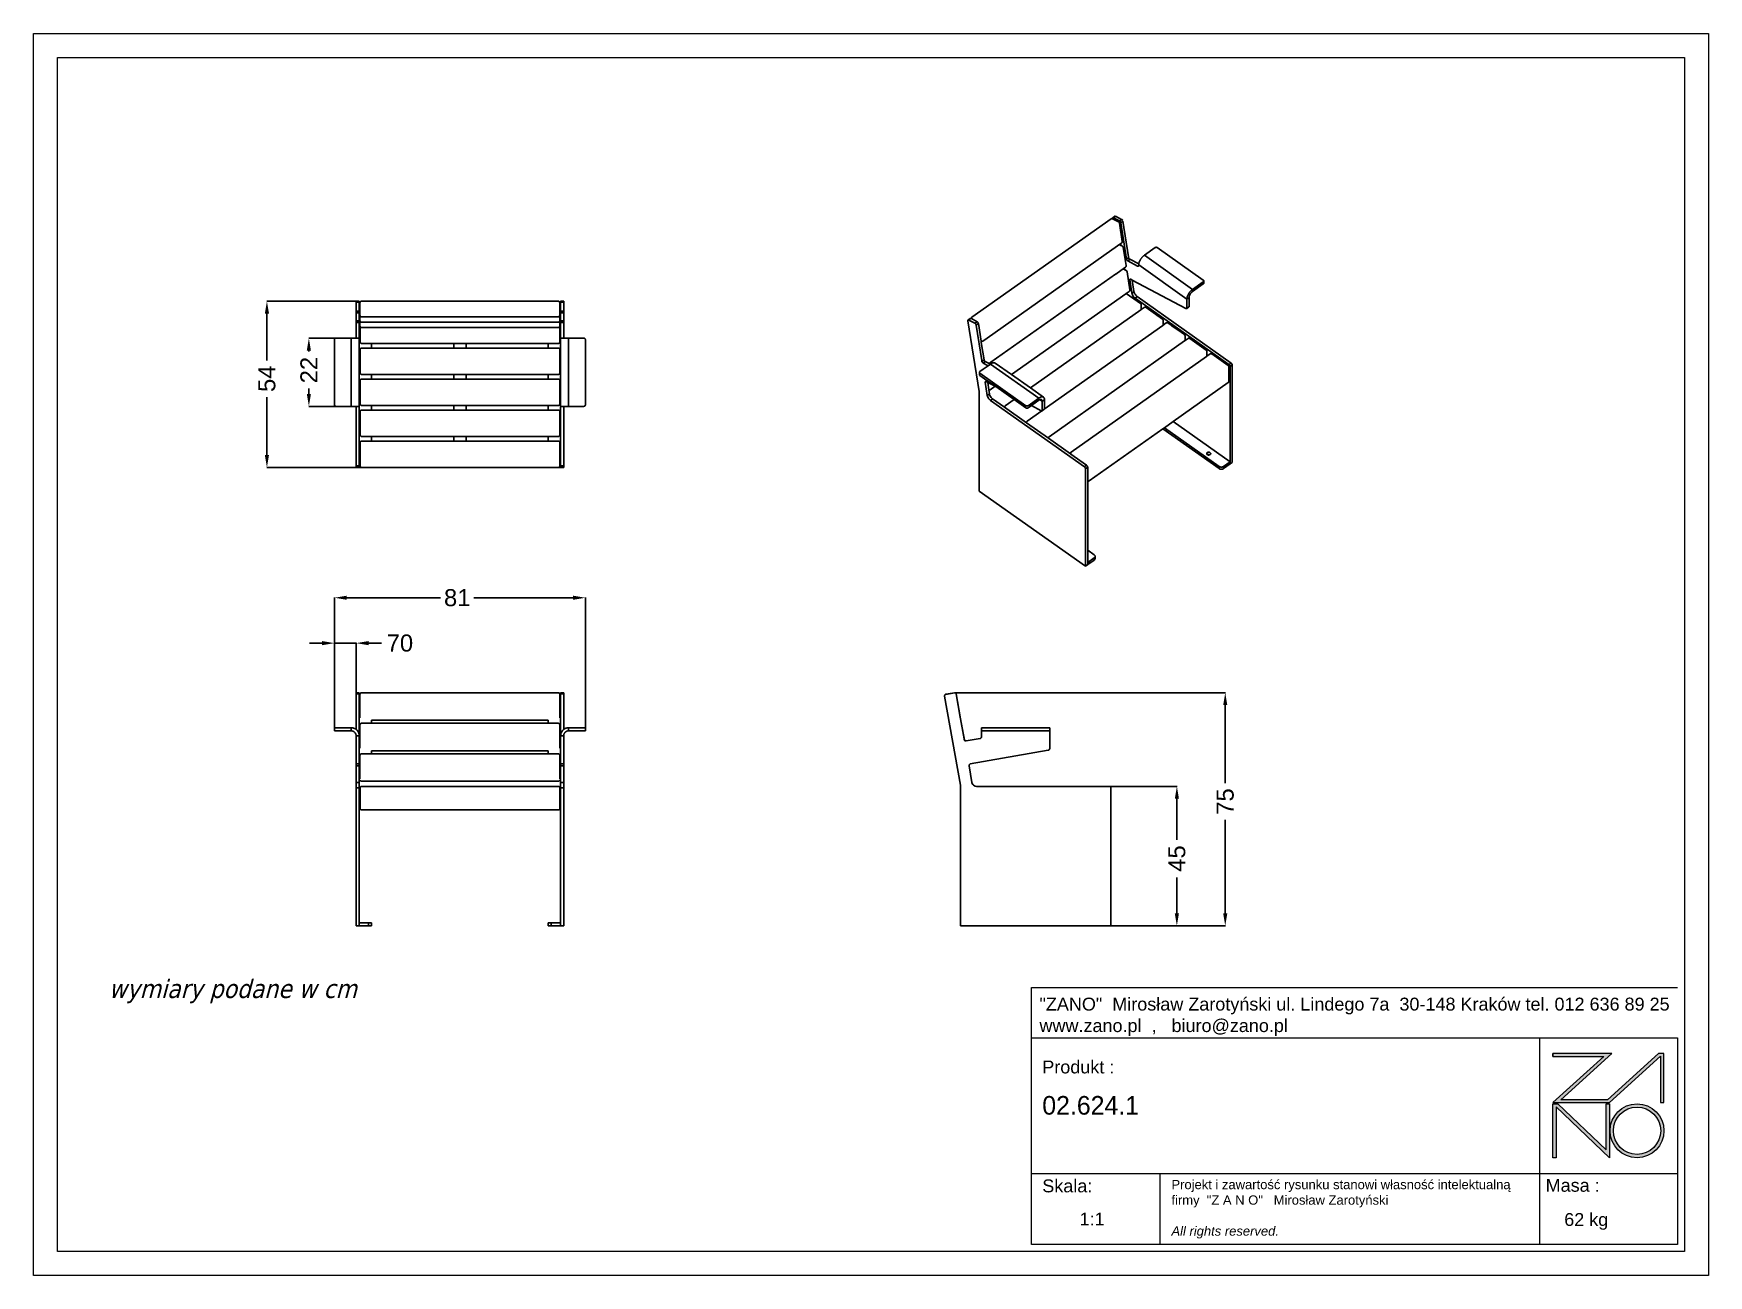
# Model space of a CAD drawing. Header units: inches. Extents: x -1859 to 3548, y -492 to 3516.
import ezdxf

# ---------------------------------------------------------------- set-up
doc = ezdxf.new("R2010")
doc.units = ezdxf.units.IN
doc.header["$MEASUREMENT"] = 0
doc.layers.add('DIMS', color=7, linetype='Continuous')
doc.layers.add('tabelka', color=155, linetype='Continuous')
doc.styles.get("Standard").update_dxf_attribs({"font": 'arial.ttf'})
doc.styles.add('Tahoma', font='tahoma.ttf')
doc.dimstyles.new('ISO-25', dxfattribs={"dimtxt": 2.5, "dimasz": 2.5, "dimexe": 1.25, "dimexo": 0.625, "dimtad": 1, "dimtxsty": 'Standard', "dimcen": 2.5, "dimadec": 0, "dimazin": 0, "dimtfac": 1, "dimtmove": 0, "dimatfit": 3, "dimfxl": 1, "dimarcsym": 0})

msp = doc.modelspace()

# ---------------------------------------------------------------- texts
at = {"layer": 'DIMS', "color": 0, "insert": (-1616.1, 463.4), "char_height": 60, "attachment_point": 1, "style": 'Tahoma'}
msp.add_mtext_dynamic_manual_height_columns('{\\fTahoma|b0|i1|c238|p34;wymiary podane w cm}', width=2491.017, gutter_width=1, heights=[0], dxfattribs=at)
at = {"layer": 'tabelka', "lineweight": 5, "attachment_point": 1}
for s, insert, char_height, width in [('{\\fArial|b0|i0|c238|p34;"ZANO"  Mirosław Zarotyński ul. Lindego 7a  30-148 Kraków tel. 012 636 89 25\\Pwww.zano.pl  ,   biuro@zano.pl}', (1388.2, 404.5), 41.595, 2040.38), ('{\\fArial|b0|i0|c238|p34;Produkt : }', (1397.2, 201.7), 41.595, 265.273), ('{\\fCentury Gothic|b0|i0|c238|p34;02.624.1}', (1397.2, 87.1), 60, 849.376), ('{\\fArial|b0|i0|c238|p34;Skala: }', (1397.2, -182.1), 41.595, 191.675), ('{\\fArial|b0|i0|c238|p34;Masa :}', (3021.8, -180.2), 41.595, 200.457), ('{\\fArial|b0|i0|c238|p34;1:1}', (1517.6, -288.9), 41.595, 42.482), ('{\\fArial|b0|i0|c238|p34;62 kg}', (3081.9, -290.6), 41.595, 290.547)]:
    msp.add_mtext(s, dxfattribs=dict(at, insert=insert, char_height=char_height, width=width))
at = {"layer": 'tabelka', "color": 1, "lineweight": 5, "insert": (1814.1, -183.5), "char_height": 30, "width": 1186.12, "attachment_point": 1}
msp.add_mtext('{\\fArial|b0|i0|c0|p34;Projekt i zawartość rysunku stanowi własność intelektualną firmy \\fArial|b0|i0|c238|p34; "Z A N O"   Mirosław Zarotyński\\fArial|b0|i1|c238|p34;\\P\\PAll rights reserved.}', dxfattribs=at)

# ---------------------------------------------------------------- blocks, each defined once
blk = doc.blocks.new('zano')
at = {"layer": 'Defpoints', "lineweight": 5}
for points in [[(6270.2, 3716.2), (6270.2, 3707.4), (6434.8, 3707.4), (6270.2, 3558.4), (6452.4, 3558.4), (6617.9, 3708.2), (6617.9, 3558.4), (6628.6, 3558.4), (6628.6, 3716.2), (6610.7, 3716.2), (6446.1, 3567.2), (6295.4, 3567.2), (6459.9, 3716.2), (6270.2, 3716.2), (6270.2, 3707.4)], [(6270.2, 3554.4), (6286.2, 3554.4), (6441.7, 3405.6), (6441.7, 3554.4), (6452.4, 3554.4), (6452.4, 3380.5), (6281, 3544.6), (6281, 3380.5), (6270.2, 3380.5)]]:
    blk.add_hatch(color=251, dxfattribs=at).paths.add_polyline_path(points)
h = blk.add_hatch(color=251, dxfattribs=at)
h.paths.add_polyline_path([(6454.7, 3467.4, 1), (6628.6, 3467.4, 1)])
h.paths.add_polyline_path([(6617.9, 3467.4, -1), (6465.4, 3467.4, -1)], flags=16)
at = {"layer": 'Defpoints', "color": 251, "lineweight": 5}
blk.add_lwpolyline([(6434.8, 3707.4), (6270.2, 3558.4), (6452.4, 3558.4), (6617.9, 3708.2), (6617.9, 3558.4), (6628.6, 3558.4), (6628.6, 3716.2), (6610.7, 3716.2), (6446.1, 3567.2), (6295.4, 3567.2), (6459.9, 3716.2), (6270.2, 3716.2), (6270.2, 3707.4), (6432.1, 3707.4)], dxfattribs=at)
for points in [[(6270.2, 3716.2), (6270.2, 3707.4), (6434.8, 3707.4), (6270.2, 3558.4), (6452.4, 3558.4), (6617.9, 3708.2), (6617.9, 3558.4), (6628.6, 3558.4), (6628.6, 3716.2), (6610.7, 3716.2), (6446.1, 3567.2), (6295.4, 3567.2), (6459.9, 3716.2), (6270.2, 3716.2), (6270.2, 3707.4)], [(6270.2, 3554.4), (6286.2, 3554.4), (6441.7, 3405.6), (6441.7, 3554.4), (6452.4, 3554.4), (6452.4, 3380.5), (6281, 3544.6), (6281, 3380.5), (6270.2, 3380.5)]]:
    blk.add_lwpolyline(points, close=True, dxfattribs=at)
for radius in [87, 76.3]:
    blk.add_circle((6541.7, 3467.4), radius, dxfattribs=at)
blk = doc.blocks.new('*D36')
at = {"layer": 'Defpoints', "color": 0, "transparency": 16777216}
for p in [(-817.5, 2652.1), (-1105.4, 2115.5), (-817, 2115.5)]:
    blk.add_point(p, dxfattribs=at)
at = {"layer": 'DIMS', "color": 0, "lineweight": -2, "transparency": 16777216}
for p, q in [((-818, 2652.1), (-1105.9, 2652.1)), ((-1105.4, 2612.1), (-1105.4, 2461)), ((-1105.4, 2155.5), (-1105.4, 2342.4)), ((-817.5, 2115.5), (-1105.9, 2115.5))]:
    blk.add_line(p, q, dxfattribs=at)
at = {"layer": 'DIMS', "color": 0, "transparency": 16777216}
for points in [[(-1112.1, 2612.1), (-1098.7, 2612.1), (-1105.4, 2652.1)], [(-1112.1, 2155.5), (-1098.7, 2155.5), (-1105.4, 2115.5)]]:
    blk.add_solid(points, dxfattribs=at)
at = {"layer": 'DIMS', "color": 0, "transparency": 16777216, "insert": (-1105.4, 2401.7), "char_height": 55, "attachment_point": 5, "rotation": 90}
blk.add_mtext('54', dxfattribs=at)
blk = doc.blocks.new('*D37')
at = {"layer": 'Defpoints', "color": 0, "transparency": 16777216}
for p in [(-882.5, 2532.6), (-970, 2312.6), (-882.5, 2312.6)]:
    blk.add_point(p, dxfattribs=at)
at = {"layer": 'DIMS', "color": 0, "lineweight": -2, "transparency": 16777216}
for p, q in [((-883, 2532.6), (-970.5, 2532.6)), ((-970, 2492.6), (-970, 2489.1)), ((-970, 2352.6), (-970, 2369.9)), ((-883, 2312.6), (-970.5, 2312.6))]:
    blk.add_line(p, q, dxfattribs=at)
at = {"layer": 'DIMS', "color": 0, "transparency": 16777216}
for points in [[(-976.7, 2492.6), (-963.4, 2492.6), (-970, 2532.6)], [(-976.7, 2352.6), (-963.4, 2352.6), (-970, 2312.6)]]:
    blk.add_solid(points, dxfattribs=at)
at = {"layer": 'DIMS', "color": 0, "transparency": 16777216, "insert": (-970, 2429.5), "char_height": 55, "attachment_point": 5, "rotation": 90}
blk.add_mtext('22', dxfattribs=at)
blk = doc.blocks.new('*D38')
at = {"layer": 'Defpoints', "color": 0, "transparency": 16777216}
for p in [(-77.5, 1694.9), (-887.5, 1275.4), (-77.5, 1275.4)]:
    blk.add_point(p, dxfattribs=at)
at = {"layer": 'DIMS', "color": 0, "lineweight": -2, "transparency": 16777216}
for p, q in [((-887.5, 1275.9), (-887.5, 1695.4)), ((-847.5, 1694.9), (-545.3, 1694.9)), ((-117.5, 1694.9), (-437.1, 1694.9)), ((-77.5, 1275.9), (-77.5, 1695.4))]:
    blk.add_line(p, q, dxfattribs=at)
at = {"layer": 'DIMS', "color": 0, "transparency": 16777216}
for points in [[(-847.5, 1701.6), (-847.5, 1688.3), (-887.5, 1694.9)], [(-117.5, 1701.6), (-117.5, 1688.3), (-77.5, 1694.9)]]:
    blk.add_solid(points, dxfattribs=at)
at = {"layer": 'DIMS', "color": 0, "transparency": 16777216, "insert": (-491.2, 1694.9), "char_height": 55, "attachment_point": 5}
blk.add_mtext('81', dxfattribs=at)
blk = doc.blocks.new('*D39')
at = {"layer": 'Defpoints', "color": 0, "transparency": 16777216}
for p in [(-817.5, 1548.5), (-817.5, 1388.1), (-887.5, 1275.4)]:
    blk.add_point(p, dxfattribs=at)
at = {"layer": 'DIMS', "color": 0, "lineweight": -2, "transparency": 16777216}
for p, q in [((-927.5, 1548.5), (-967.5, 1548.5)), ((-887.5, 1275.9), (-887.5, 1549)), ((-887.5, 1548.5), (-817.5, 1548.5)), ((-817.5, 1388.6), (-817.5, 1549)), ((-777.5, 1548.5), (-735.3, 1548.5))]:
    blk.add_line(p, q, dxfattribs=at)
at = {"layer": 'DIMS', "color": 0, "transparency": 16777216}
for points in [[(-927.5, 1555.2), (-927.5, 1541.8), (-887.5, 1548.5)], [(-777.5, 1555.2), (-777.5, 1541.8), (-817.5, 1548.5)]]:
    blk.add_solid(points, dxfattribs=at)
at = {"layer": 'DIMS', "color": 0, "transparency": 16777216, "insert": (-676.2, 1548.5), "char_height": 55, "attachment_point": 5}
blk.add_mtext('70', dxfattribs=at)
blk = doc.blocks.new('*D40')
at = {"layer": 'Defpoints', "color": 0, "transparency": 16777216}
for p in [(1613.4, 1086.3), (1618.4, 636.3), (1831.6, 636.3)]:
    blk.add_point(p, dxfattribs=at)
at = {"layer": 'DIMS', "color": 0, "lineweight": -2, "transparency": 16777216}
for p, q in [((1613.9, 1086.3), (1832.1, 1086.3)), ((1831.6, 1046.3), (1831.6, 914.1)), ((1831.6, 676.3), (1831.6, 792.7)), ((1618.9, 636.3), (1832.1, 636.3))]:
    blk.add_line(p, q, dxfattribs=at)
at = {"layer": 'DIMS', "color": 0, "transparency": 16777216}
for points in [[(1824.9, 1046.3), (1838.3, 1046.3), (1831.6, 1086.3)], [(1824.9, 676.3), (1838.3, 676.3), (1831.6, 636.3)]]:
    blk.add_solid(points, dxfattribs=at)
at = {"layer": 'DIMS', "color": 0, "transparency": 16777216, "insert": (1831.6, 853.4), "char_height": 55, "attachment_point": 5, "rotation": 90}
blk.add_mtext('45', dxfattribs=at)
blk = doc.blocks.new('*D41')
at = {"layer": 'Defpoints', "color": 0, "transparency": 16777216}
for p in [(1114.4, 1388.5), (1774.6, 636.3), (1987.8, 636.3)]:
    blk.add_point(p, dxfattribs=at)
at = {"layer": 'DIMS', "color": 0, "lineweight": -2, "transparency": 16777216}
for p, q in [((1114.9, 1388.5), (1988.3, 1388.5)), ((1987.8, 1348.5), (1987.8, 1096.8)), ((1987.8, 676.3), (1987.8, 978)), ((1775.1, 636.3), (1988.3, 636.3))]:
    blk.add_line(p, q, dxfattribs=at)
at = {"layer": 'DIMS', "color": 0, "transparency": 16777216}
for points in [[(1981.1, 1348.5), (1994.4, 1348.5), (1987.8, 1388.5)], [(1981.1, 676.3), (1994.4, 676.3), (1987.8, 636.3)]]:
    blk.add_solid(points, dxfattribs=at)
at = {"layer": 'DIMS', "color": 0, "transparency": 16777216, "insert": (1987.8, 1037.4), "char_height": 55, "attachment_point": 5, "rotation": 90}
blk.add_mtext('75', dxfattribs=at)

# ---------------------------------------------------------------- dimensions: what is measured, and where the dimension line sits
at = {"layer": 'DIMS'}
for base, p1, p2, text, picture, middle in [((-1105.4, 2115.5), (-817.5, 2652.1), (-817, 2115.5), '54', '*D36', (-1105.4, 2401.7)), ((-970, 2312.6), (-882.5, 2532.6), (-882.5, 2312.6), '22', '*D37', (-970, 2429.5)), ((1987.8, 636.3), (1114.4, 1388.5), (1774.6, 636.3), '75', '*D41', (1987.8, 1037.4)), ((1831.6, 636.3), (1613.4, 1086.3), (1618.4, 636.3), '45', '*D40', (1831.6, 853.4))]:
    dim = msp.add_linear_dim(base=base, p1=p1, p2=p2, angle=270, text=text, dimstyle='ISO-25', override={"dimtxt": 55, "dimasz": 40, "dimexe": 0.5, "dimexo": 0.5, "dimgap": 20, "dimtad": 0, "dimtih": 1, "dimtoh": 1, "dimdec": 0, "dimzin": 0, "dimadec": 2, "dimtfac": 2, "dimtdec": 1, "dimtzin": 0}, dxfattribs=at)
    dim.commit()
    dim.dimension.update_dxf_attribs({"geometry": picture, "text_midpoint": middle, "dimtype": 160, "text_rotation": 90})
for base, p2, text, picture, middle in [((-77.5, 1694.9), (-77.5, 1275.4), '81', '*D38', (-491.2, 1694.9)), ((-817.5, 1548.5), (-817.5, 1388.1), '70', '*D39', (-676.2, 1548.5))]:
    dim = msp.add_linear_dim(base=base, p1=(-887.5, 1275.4), p2=p2, text=text, dimstyle='ISO-25', override={"dimtxt": 55, "dimasz": 40, "dimexe": 0.5, "dimexo": 0.5, "dimgap": 20, "dimtad": 0, "dimtih": 1, "dimtoh": 1, "dimdec": 0, "dimzin": 0, "dimadec": 2, "dimtfac": 2, "dimtdec": 1, "dimtzin": 0}, dxfattribs=at)
    dim.commit()
    dim.dimension.update_dxf_attribs({"geometry": picture, "text_midpoint": middle, "dimtype": 160})

# ---------------------------------------------------------------- linework, layer by layer
for p, q in [((1624, 2920.4), (1623.9, 2920.1)), ((1623.9, 2920.1), (1623.9, 2919.9)), ((1623.9, 2919.9), (1623.9, 2919.6)), ((1623.9, 2919.6), (1623.9, 2919.3)), ((1624.1, 2920.6), (1624, 2920.4)), ((1624.2, 2920.8), (1624.1, 2920.6)), ((1624.3, 2920.9), (1624.2, 2920.8)), ((1624.4, 2921.1), (1624.3, 2920.9)), ((1624.6, 2921.2), (1624.4, 2921.1)), ((1624.7, 2921.3), (1624.6, 2921.2)), ((1631.6, 2926.2), (1624.7, 2921.3)), ((1624.9, 2921.4), (1624.7, 2921.3)), ((1625.1, 2921.5), (1624.9, 2921.4)), ((1625.3, 2921.5), (1625.1, 2921.5)), ((1625.5, 2921.5), (1625.3, 2921.5)), ((1625.8, 2921.4), (1625.5, 2921.5)), ((1626, 2921.4), (1625.8, 2921.4)), ((1626.3, 2921.3), (1626, 2921.4)), ((1626.6, 2921.2), (1626.3, 2921.3)), ((1633.6, 2926.2), (1626.6, 2921.2)), ((1626.8, 2921.1), (1626.6, 2921.2)), ((1646.3, 2910.7), (1626.8, 2921.1)), ((1631.6, 2926.2), (1631.8, 2926.3)), ((1631.8, 2926.3), (1632, 2926.4)), ((1632, 2926.4), (1632.1, 2926.4)), ((1632.1, 2926.4), (1632.2, 2926.5)), ((1632.4, 2926.5), (1632.6, 2926.5)), ((1632.6, 2926.5), (1632.9, 2926.4)), ((1633.6, 2926.2), (1633.4, 2926.3)), ((1633.6, 2926.2), (1633.9, 2926.1)), ((1653.4, 2915.7), (1633.9, 2926.1)), ((1619, 2917.5), (1170.3, 2600.2)), ((1619.2, 2917.6), (1619, 2917.5)), ((1619.2, 2917.6), (1619.3, 2917.7)), ((1619.5, 2917.8), (1619.3, 2917.7)), ((1619.7, 2917.9), (1619.5, 2917.8)), ((1620, 2918), (1619.7, 2917.9)), ((1620.2, 2918.1), (1620, 2918)), ((1620.4, 2918.2), (1620.2, 2918.1)), ((1620.4, 2918.2), (1620.5, 2918.2)), ((1620.7, 2918.2), (1620.5, 2918.2)), ((1620.9, 2918.3), (1620.7, 2918.2)), ((1621.2, 2918.3), (1620.9, 2918.3)), ((1621.4, 2918.4), (1621.2, 2918.3)), ((1621.6, 2918.4), (1621.4, 2918.4)), ((1621.7, 2918.4), (1621.6, 2918.4)), ((1621.8, 2918.4), (1621.7, 2918.4)), ((1621.9, 2918.4), (1621.8, 2918.4)), ((1622.2, 2918.4), (1621.9, 2918.4)), ((1622.4, 2918.4), (1622.2, 2918.4)), ((1622.7, 2918.3), (1622.4, 2918.4)), ((1622.9, 2918.3), (1622.7, 2918.3)), ((1623, 2918.2), (1622.9, 2918.3)), ((1623.3, 2918.2), (1623, 2918.2)), ((1623.5, 2918.1), (1623.3, 2918.2)), ((1623.7, 2918), (1623.5, 2918.1)), ((1623.9, 2917.9), (1623.7, 2918)), ((1624, 2919), (1623.9, 2919.3)), ((1624.2, 2917.8), (1623.9, 2917.9)), ((1624.2, 2917.8), (1624, 2919)), ((1624.2, 2917.8), (1643.7, 2907.5)), ((1643.7, 2907.5), (1643.9, 2907.4)), ((1643.9, 2907.4), (1644.1, 2907.2)), ((1644.1, 2907.2), (1644.3, 2907.1)), ((1644.5, 2906.9), (1644.3, 2907.1)), ((1644.5, 2906.9), (1644.7, 2906.8)), ((1644.9, 2906.6), (1644.7, 2906.8)), ((1644.9, 2906.6), (1645, 2906.4)), ((1645.2, 2906.2), (1645, 2906.4)), ((1645.2, 2906.2), (1645.4, 2906)), ((1645.5, 2905.8), (1645.4, 2906)), ((1645.5, 2905.8), (1645.7, 2905.6)), ((1645.8, 2905.3), (1645.7, 2905.6)), ((1645.8, 2905.3), (1645.9, 2905.1)), ((1646, 2904.8), (1645.9, 2905.1)), ((1646, 2904.8), (1646.1, 2904.6)), ((1646.2, 2904.3), (1646.1, 2904.6)), ((1646.3, 2904), (1646.2, 2904.3)), ((1646.6, 2910.6), (1646.3, 2910.7)), ((1646.3, 2904), (1646.3, 2903.7)), ((1646.3, 2903.7), (1655.5, 2845)), ((1653.7, 2915.6), (1646.6, 2910.6)), ((1646.9, 2910.4), (1646.6, 2910.6)), ((1647.2, 2910.2), (1646.9, 2910.4)), ((1647.4, 2910), (1647.2, 2910.2)), ((1647.7, 2909.7), (1647.4, 2910)), ((1648, 2909.5), (1647.7, 2909.7)), ((1648.2, 2909.2), (1648, 2909.5)), ((1648.5, 2908.9), (1648.2, 2909.2)), ((1648.7, 2908.6), (1648.5, 2908.9)), ((1649, 2908.3), (1648.7, 2908.6)), ((1649.2, 2907.9), (1649, 2908.3)), ((1649.4, 2907.6), (1649.2, 2907.9)), ((1649.6, 2907.3), (1649.4, 2907.6)), ((1649.8, 2906.9), (1649.6, 2907.3)), ((1649.9, 2906.6), (1649.8, 2906.9)), ((1650.1, 2906.3), (1649.9, 2906.6)), ((1650.2, 2905.9), (1650.1, 2906.3)), ((1650.3, 2905.6), (1650.2, 2905.9)), ((1650.4, 2905.3), (1650.3, 2905.6)), ((1657.5, 2909.9), (1650.4, 2905)), ((1650.4, 2905.3), (1650.4, 2905)), ((1668.9, 2787.7), (1650.4, 2905)), ((1653.4, 2915.7), (1653.7, 2915.6)), ((1653.7, 2915.6), (1654, 2915.4)), ((1654, 2915.4), (1654.2, 2915.2)), ((1654.2, 2915.2), (1654.5, 2915)), ((1654.5, 2915), (1654.8, 2914.7)), ((1655.1, 2914.5), (1654.8, 2914.7)), ((1655.3, 2914.2), (1655.1, 2914.5)), ((1655.6, 2913.9), (1655.3, 2914.2)), ((1655.8, 2913.6), (1655.6, 2913.9)), ((1657.1, 2911.3), (1657, 2911.6)), ((1657.4, 2910.3), (1657.4, 2910.6)), ((1657.5, 2909.9), (1657.4, 2910.3)), ((1675.6, 2795), (1657.5, 2909.9)), ((1621.3, 2817.5), (1218.9, 2532.9)), ((1621.9, 2817.9), (1621.3, 2817.5)), ((1650.2, 2837.9), (1621.9, 2817.9)), ((1622, 2817.1), (1621.9, 2817.9)), ((1647.4, 2833.7), (1647.7, 2833.6)), ((1647.7, 2833.6), (1651.2, 2831.7)), ((1653.5, 2840.2), (1650.2, 2837.9)), ((1651.2, 2831.7), (1650.2, 2837.9)), ((1651.2, 2831.7), (1655.9, 2829.2)), ((1653.7, 2840.4), (1653.5, 2840.2)), ((1653.8, 2840.5), (1653.7, 2840.4)), ((1654, 2840.7), (1653.8, 2840.5)), ((1654.2, 2840.8), (1654, 2840.7)), ((1654.3, 2841), (1654.2, 2840.8)), ((1654.5, 2841.2), (1654.3, 2841)), ((1654.6, 2841.4), (1654.5, 2841.2)), ((1654.8, 2841.6), (1654.6, 2841.4)), ((1654.9, 2841.8), (1654.8, 2841.6)), ((1655, 2842.1), (1654.9, 2841.8)), ((1655.1, 2842.3), (1655, 2842.1)), ((1655.3, 2842.5), (1655.1, 2842.3)), ((1655.4, 2843.1), (1655.3, 2842.8)), ((1655.3, 2842.8), (1655.3, 2842.5)), ((1655.5, 2843.3), (1655.4, 2843.1)), ((1655.5, 2845), (1655.6, 2844.7)), ((1655.6, 2843.9), (1655.5, 2843.6)), ((1655.5, 2843.6), (1655.5, 2843.3)), ((1655.6, 2844.7), (1655.6, 2844.4)), ((1655.6, 2844.4), (1655.6, 2844.1)), ((1655.6, 2844.1), (1655.6, 2843.9)), ((1655.9, 2829.2), (1656.1, 2829)), ((1656.1, 2829), (1656.4, 2828.9)), ((1656.4, 2828.9), (1656.5, 2828.8)), ((1656.8, 2828.6), (1656.5, 2828.8)), ((1656.8, 2828.6), (1656.9, 2828.5)), ((1657.2, 2828.3), (1656.9, 2828.5)), ((1657.2, 2828.3), (1657.3, 2828.1)), ((1657.5, 2827.9), (1657.3, 2828.1)), ((1657.5, 2827.9), (1657.7, 2827.7)), ((1657.8, 2827.4), (1657.7, 2827.7)), ((1657.8, 2827.4), (1658, 2827.2)), ((1658.1, 2827), (1658, 2827.2)), ((1658.1, 2827), (1658.2, 2826.8)), ((1658.3, 2826.5), (1658.2, 2826.8)), ((1658.3, 2826.5), (1658.4, 2826.3)), ((1658.5, 2826), (1658.4, 2826.3)), ((1658.5, 2825.6), (1658.5, 2826)), ((1658.5, 2825.6), (1658.6, 2825.4)), ((1658.6, 2825.4), (1667.8, 2766.7)), ((1726.7, 2800.1), (1761.4, 2824.7)), ((1761.4, 2824.7), (1761.7, 2824.9)), ((1761.7, 2824.9), (1762, 2825)), ((1762, 2825), (1762.3, 2825.2)), ((1762.3, 2825.2), (1762.7, 2825.3)), ((1762.7, 2825.3), (1763, 2825.4)), ((1763, 2825.4), (1763.4, 2825.5)), ((1763.4, 2825.5), (1763.8, 2825.6)), ((1763.8, 2825.6), (1764.2, 2825.7)), ((1764.2, 2825.7), (1764.6, 2825.7)), ((1764.6, 2825.7), (1765, 2825.7)), ((1765, 2825.7), (1765.4, 2825.7)), ((1765.4, 2825.7), (1765.7, 2825.7)), ((1765.7, 2825.7), (1766.1, 2825.6)), ((1766.1, 2825.6), (1766.5, 2825.5)), ((1766.5, 2825.5), (1766.9, 2825.4)), ((1766.9, 2825.4), (1767.2, 2825.3)), ((1767.2, 2825.3), (1767.6, 2825.2)), ((1767.6, 2825.2), (1767.9, 2825)), ((1767.9, 2825), (1768.2, 2824.9)), ((1768.5, 2824.7), (1768.2, 2824.9)), ((1917, 2719.7), (1768.5, 2824.7)), ((1662.5, 2759.6), (1634.2, 2739.6)), ((1665.7, 2761.9), (1662.5, 2759.6)), ((1663.5, 2753.4), (1662.5, 2759.6)), ((1665.9, 2762), (1665.7, 2761.9)), ((1666.1, 2762.2), (1665.9, 2762)), ((1666.3, 2762.3), (1666.1, 2762.2)), ((1666.5, 2762.5), (1666.3, 2762.3)), ((1666.6, 2762.7), (1666.5, 2762.5)), ((1666.8, 2762.9), (1666.6, 2762.7)), ((1666.9, 2763.1), (1666.8, 2762.9)), ((1667.1, 2763.3), (1666.9, 2763.1)), ((1667.2, 2763.5), (1667.1, 2763.3)), ((1667.3, 2763.7), (1667.2, 2763.5)), ((1667.4, 2764), (1667.3, 2763.7)), ((1667.5, 2764.2), (1667.4, 2764)), ((1667.6, 2764.5), (1667.5, 2764.2)), ((1667.7, 2764.7), (1667.6, 2764.5)), ((1667.8, 2765.3), (1667.7, 2765)), ((1667.7, 2765), (1667.7, 2764.7)), ((1667.8, 2766.7), (1667.8, 2766.4)), ((1667.8, 2766.4), (1667.8, 2766.1)), ((1667.8, 2766.1), (1667.8, 2765.8)), ((1667.8, 2765.8), (1667.8, 2765.6)), ((1667.8, 2765.6), (1667.8, 2765.3)), ((1668.9, 2787.7), (1675.9, 2792.7)), ((1668.9, 2787.7), (1669.1, 2787)), ((1669.1, 2787), (1669.3, 2786.3)), ((1669.3, 2786.3), (1669.7, 2785.7)), ((1669.7, 2785.7), (1670, 2785)), ((1670, 2785), (1670.5, 2784.4)), ((1670.5, 2784.4), (1671, 2783.8)), ((1671, 2783.8), (1671.5, 2783.2)), ((1671.5, 2783.2), (1671.8, 2783)), ((1671.8, 2783), (1672.4, 2782.6)), ((1672.4, 2782.6), (1672.9, 2782.2)), ((1680, 2787.2), (1672.9, 2782.2)), ((1672.9, 2782.2), (1704.9, 2765.3)), ((1675.6, 2795), (1675.6, 2795)), ((1675.7, 2794), (1675.6, 2795)), ((1675.9, 2792.7), (1675.7, 2794)), ((1675.9, 2792.7), (1676.1, 2792)), ((1676.1, 2792), (1676.4, 2791.3)), ((1676.4, 2791.3), (1676.7, 2790.7)), ((1676.7, 2790.7), (1677.1, 2790)), ((1677.1, 2790), (1677.6, 2789.4)), ((1677.6, 2789.4), (1678.1, 2788.8)), ((1678.1, 2788.8), (1678.6, 2788.2)), ((1678.6, 2788.2), (1678.9, 2788)), ((1678.9, 2788), (1679.4, 2787.6)), ((1679.4, 2787.6), (1680, 2787.2)), ((1680, 2787.2), (1708.5, 2772.1)), ((1705.2, 2765.1), (1704.9, 2765.3)), ((1705.4, 2765), (1705.2, 2765.1)), ((1705.7, 2764.9), (1705.4, 2765)), ((1706, 2764.9), (1705.7, 2764.9)), ((1706.2, 2764.8), (1706, 2764.9)), ((1706.5, 2764.8), (1706.2, 2764.8)), ((1706.7, 2764.8), (1706.5, 2764.8)), ((1707, 2764.8), (1706.7, 2764.8)), ((1707.2, 2764.9), (1707, 2764.8)), ((1707.4, 2765), (1707.2, 2764.9)), ((1707.6, 2765.1), (1707.4, 2765)), ((1707.7, 2765.2), (1707.6, 2765.1)), ((1707.9, 2765.4), (1707.7, 2765.2)), ((1708, 2765.6), (1707.9, 2765.4)), ((1708.2, 2765.7), (1708, 2765.6)), ((1708.3, 2766), (1708.2, 2765.7)), ((1708.3, 2769.9), (1708.4, 2771)), ((1708.3, 2768.9), (1708.3, 2769.9)), ((1708.4, 2768.8), (1708.3, 2768.9)), ((1708.4, 2766.4), (1708.3, 2766.2)), ((1708.3, 2766.2), (1708.3, 2766)), ((1708.4, 2771), (1708.5, 2772)), ((1708.4, 2768.8), (1708.4, 2767.2)), ((1708.4, 2768.8), (1864, 2658.8)), ((1708.4, 2767.2), (1708.4, 2766.7)), ((1708.4, 2766.7), (1708.4, 2766.4)), ((1708.5, 2772.1), (1708.7, 2773.1)), ((1708.5, 2772), (1708.5, 2772.1)), ((1708.7, 2773.1), (1709, 2774.3)), ((1709, 2774.3), (1709.3, 2775.4)), ((1709.3, 2775.4), (1709.6, 2776.6)), ((1709.6, 2776.6), (1710, 2777.8)), ((1710, 2777.8), (1710.4, 2779)), ((1710.4, 2779), (1710.9, 2780.2)), ((1710.9, 2780.2), (1711.5, 2781.4)), ((1711.5, 2781.4), (1712, 2782.6)), ((1712, 2782.6), (1712.7, 2783.9)), ((1712.7, 2783.9), (1713.3, 2785.1)), ((1713.3, 2785.1), (1714, 2786.3)), ((1714, 2786.3), (1714.8, 2787.4)), ((1714.8, 2787.4), (1715.5, 2788.6)), ((1715.5, 2788.6), (1716.3, 2789.8)), ((1716.3, 2789.8), (1717.2, 2790.9)), ((1717.2, 2790.9), (1718, 2792)), ((1718, 2792), (1718.9, 2793.1)), ((1718.9, 2793.1), (1719.8, 2794.1)), ((1719.8, 2794.1), (1720.8, 2795.1)), ((1720.8, 2795.1), (1721.7, 2796.1)), ((1721.7, 2796.1), (1722.7, 2797)), ((1722.7, 2797), (1723.7, 2797.9)), ((1723.7, 2797.9), (1724.7, 2798.7)), ((1724.7, 2798.7), (1725.6, 2799.5)), ((1725.6, 2799.5), (1726.6, 2800.2)), ((1726.7, 2800.1), (1726.6, 2800.2)), ((1726.7, 2800.1), (1882.3, 2690.1)), ((1633.6, 2739.1), (1231.1, 2454.6)), ((1634.2, 2739.6), (1633.6, 2739.1)), ((1634.3, 2738.7), (1634.2, 2739.6)), ((1659.9, 2755.3), (1663.5, 2753.4)), ((1663.5, 2753.4), (1668.2, 2750.8)), ((1668.2, 2750.8), (1668.4, 2750.7)), ((1668.4, 2750.7), (1668.6, 2750.6)), ((1668.6, 2750.6), (1668.8, 2750.5)), ((1669, 2750.3), (1668.8, 2750.5)), ((1669, 2750.3), (1669.2, 2750.1)), ((1669.4, 2750), (1669.2, 2750.1)), ((1669.4, 2750), (1669.6, 2749.8)), ((1669.8, 2749.6), (1669.6, 2749.8)), ((1669.8, 2749.6), (1669.9, 2749.4)), ((1670.1, 2749.1), (1669.9, 2749.4)), ((1670.1, 2749.1), (1670.2, 2748.9)), ((1670.4, 2748.7), (1670.2, 2748.9)), ((1670.4, 2748.7), (1670.5, 2748.4)), ((1670.6, 2748.2), (1670.5, 2748.4)), ((1670.6, 2748.2), (1670.7, 2747.9)), ((1670.8, 2747.6), (1670.7, 2747.9)), ((1670.8, 2747.3), (1670.8, 2747.6)), ((1670.8, 2747.3), (1670.9, 2747.1)), ((1670.9, 2747.1), (1680.1, 2688.4)), ((1679.9, 2721.5), (1680, 2721.9)), ((1679.9, 2721.2), (1679.9, 2721.5)), ((1680, 2720.6), (1679.9, 2721.2)), ((1682.9, 2722.6), (1680, 2720.6)), ((1680, 2721.9), (1680.1, 2722.2)), ((1680, 2720.6), (1686.1, 2678)), ((1680.1, 2722.2), (1680.3, 2722.5)), ((1680.3, 2722.5), (1680.6, 2722.8)), ((1680.6, 2722.8), (1680.9, 2723)), ((1680.9, 2723), (1681.3, 2723.1)), ((1681.3, 2723.1), (1681.6, 2723.1)), ((1681.6, 2723.1), (1681.8, 2723)), ((1681.8, 2723), (1682, 2723)), ((1682, 2723), (1682.1, 2723)), ((1682.1, 2723), (1682.3, 2722.9)), ((1682.3, 2722.9), (1682.6, 2722.8)), ((1682.6, 2722.8), (1682.9, 2722.6)), ((1682.9, 2722.6), (1687.8, 2720)), ((1687.8, 2720), (1693.2, 2683)), ((1687.8, 2720), (1860.4, 2628.5)), ((1882.3, 2690.1), (1917, 2714.7)), ((1882.3, 2683.1), (1917, 2707.6)), ((1917.3, 2719.5), (1917, 2719.7)), ((1917, 2707.6), (1917.3, 2707.8)), ((1917.3, 2719.5), (1917.5, 2719.2)), ((1917.5, 2715.1), (1917.3, 2714.9)), ((1917.3, 2707.8), (1917.5, 2708)), ((1917.5, 2719.2), (1917.7, 2719)), ((1917.7, 2715.3), (1917.5, 2715.1)), ((1917.5, 2708), (1917.7, 2708.2)), ((1917.7, 2719), (1917.9, 2718.8)), ((1917.9, 2715.6), (1917.7, 2715.3)), ((1917.7, 2708.2), (1917.9, 2708.5)), ((1917.9, 2718.8), (1918.1, 2718.5)), ((1918.1, 2715.8), (1917.9, 2715.6)), ((1917.9, 2708.5), (1918.1, 2708.7)), ((1918.1, 2718.5), (1918.2, 2718.3)), ((1918.2, 2716.1), (1918.1, 2715.8)), ((1918.1, 2708.7), (1918.2, 2709)), ((1918.2, 2718.3), (1918.3, 2718)), ((1918.3, 2716.3), (1918.2, 2716.1)), ((1918.2, 2709), (1918.3, 2709.3)), ((1918.3, 2718), (1918.4, 2717.7)), ((1918.4, 2716.6), (1918.3, 2716.3)), ((1918.3, 2709.3), (1918.4, 2709.5)), ((1918.4, 2717.7), (1918.4, 2717.4)), ((1918.4, 2717.4), (1918.5, 2717.2)), ((1918.5, 2717.2), (1918.4, 2716.9)), ((1918.4, 2716.9), (1918.4, 2716.6)), ((1918.5, 2710.1), (1918.4, 2716.9)), ((1918.4, 2709.8), (1918.5, 2710.1)), ((1918.4, 2709.5), (1918.4, 2709.8)), ((-817.5, 2652.1), (-807.5, 2652)), ((-817.5, 2651.9), (-817.5, 2652.1)), ((-817.5, 2651.7), (-817.5, 2651.9)), ((-817.5, 2651.6), (-817.5, 2651.7)), ((-817.5, 2651.2), (-817.5, 2651.6)), ((-817.5, 2650.7), (-817.5, 2651.2)), ((-817.5, 2650.1), (-817.5, 2650.7)), ((-817.5, 2649.4), (-817.5, 2650.1)), ((-817.5, 2648.7), (-817.5, 2649.4)), ((-807.5, 2651.9), (-807.5, 2652)), ((-807.5, 2651.7), (-807.5, 2651.9)), ((-807.5, 2651.6), (-807.5, 2651.7)), ((-807.5, 2651.2), (-807.5, 2651.6)), ((-807.5, 2650.7), (-807.5, 2651.2)), ((-807.5, 2650.1), (-807.5, 2650.7)), ((-807.5, 2649.4), (-807.5, 2650.1)), ((-807.5, 2648.7), (-807.5, 2649.4)), ((-804.6, 2648.9), (-804.4, 2649.3)), ((-804.4, 2649.3), (-804.2, 2649.6)), ((-804.2, 2649.6), (-804, 2649.9)), ((-804, 2649.9), (-803.8, 2650.2)), ((-803.8, 2650.2), (-803.7, 2650.3)), ((-803.7, 2650.3), (-803.5, 2650.5)), ((-803.5, 2650.5), (-803.2, 2650.8)), ((-803.2, 2650.8), (-802.9, 2651)), ((-802.9, 2651), (-802.6, 2651.2)), ((-802.6, 2651.2), (-802.2, 2651.4)), ((-802.2, 2651.4), (-801.9, 2651.6)), ((-801.9, 2651.6), (-801.5, 2651.7)), ((-801.5, 2651.7), (-801.1, 2651.8)), ((-801.1, 2651.8), (-800.8, 2651.9)), ((-800.8, 2651.9), (-800.4, 2651.9)), ((-800.4, 2651.9), (-800, 2652)), ((-165.5, 2652), (-800, 2652)), ((-165.1, 2651.9), (-165.5, 2652)), ((-164.7, 2651.9), (-165.1, 2651.9)), ((-164.3, 2651.8), (-164.7, 2651.9)), ((-164, 2651.7), (-164.3, 2651.8)), ((-163.6, 2651.6), (-164, 2651.7)), ((-163.2, 2651.4), (-163.6, 2651.6)), ((-162.9, 2651.2), (-163.2, 2651.4)), ((-162.6, 2651), (-162.9, 2651.2)), ((-162.3, 2650.8), (-162.6, 2651)), ((-162, 2650.5), (-162.3, 2650.8)), ((-161.7, 2650.3), (-162, 2650.5)), ((-161.7, 2650.2), (-161.7, 2650.3)), ((-161.4, 2649.9), (-161.7, 2650.2)), ((-161.2, 2649.6), (-161.4, 2649.9)), ((-161, 2649.3), (-161.2, 2649.6)), ((-160.9, 2648.9), (-161, 2649.3)), ((-157.5, 2651.9), (-157.5, 2652.1)), ((-147.5, 2652.1), (-157.5, 2652.1)), ((-157.5, 2651.7), (-157.5, 2651.9)), ((-157.5, 2651.6), (-157.5, 2651.7)), ((-157.5, 2651.2), (-157.5, 2651.6)), ((-157.5, 2650.7), (-157.5, 2651.2)), ((-157.5, 2650.1), (-157.5, 2650.7)), ((-157.5, 2649.4), (-157.5, 2650.1)), ((-157.5, 2648.7), (-157.5, 2649.4)), ((-147.5, 2651.9), (-147.5, 2652.1)), ((-147.5, 2651.7), (-147.5, 2651.9)), ((-147.5, 2651.6), (-147.5, 2651.7)), ((-147.5, 2651.2), (-147.5, 2651.6)), ((-147.5, 2650.7), (-147.5, 2651.2)), ((-147.5, 2650.1), (-147.5, 2650.7)), ((-147.5, 2649.4), (-147.5, 2650.1)), ((-147.5, 2648.7), (-147.5, 2649.4)), ((1666.6, 2675.5), (1298, 2414.9)), ((1668.4, 2676.8), (1666.6, 2675.5)), ((1678, 2683.6), (1668.4, 2676.8)), ((1668.4, 2676.8), (1714.4, 2644.3)), ((1678.2, 2683.7), (1678, 2683.6)), ((1678.4, 2683.9), (1678.2, 2683.7)), ((1678.6, 2684), (1678.4, 2683.9)), ((1678.7, 2684.2), (1678.6, 2684)), ((1678.9, 2684.4), (1678.7, 2684.2)), ((1679.1, 2684.6), (1678.9, 2684.4)), ((1679.2, 2684.8), (1679.1, 2684.6)), ((1679.3, 2685), (1679.2, 2684.8)), ((1679.5, 2685.2), (1679.3, 2685)), ((1679.6, 2685.4), (1679.5, 2685.2)), ((1679.7, 2685.6), (1679.6, 2685.4)), ((1679.8, 2685.9), (1679.7, 2685.6)), ((1679.9, 2686.1), (1679.8, 2685.9)), ((1680, 2686.4), (1679.9, 2686.1)), ((1680.1, 2687), (1680, 2686.7)), ((1680, 2686.7), (1680, 2686.4)), ((1680.1, 2688.4), (1680.1, 2688)), ((1680.1, 2688), (1680.1, 2687.8)), ((1680.1, 2687.8), (1680.1, 2687.5)), ((1680.1, 2687.5), (1680.1, 2687.3)), ((1680.1, 2687.3), (1680.1, 2687)), ((1693.2, 2683), (1686.1, 2678)), ((1686.8, 2675.1), (1686.1, 2678)), ((1688.1, 2672.1), (1686.8, 2675.1)), ((1689.8, 2669.1), (1688.1, 2672.1)), ((1691.8, 2666.3), (1689.8, 2669.1)), ((1694.1, 2663.8), (1691.8, 2666.3)), ((1693.9, 2680.1), (1693.2, 2683)), ((1695.1, 2677.1), (1693.9, 2680.1)), ((1696.6, 2661.8), (1694.1, 2663.8)), ((1696.8, 2674.1), (1695.1, 2677.1)), ((1703.6, 2666.8), (1696.6, 2661.8)), ((1696.6, 2661.8), (1999.8, 2447.4)), ((1698.9, 2671.3), (1696.8, 2674.1)), ((1701.2, 2668.8), (1698.9, 2671.3)), ((1703.6, 2666.8), (1701.2, 2668.8)), ((1703.6, 2666.8), (2006.9, 2452.4)), ((1871, 2663.8), (1864, 2658.8)), ((1864, 2659.8), (1864.1, 2660.9)), ((1864, 2658.8), (1864, 2659.8)), ((1864, 2658.8), (1864, 2630.2)), ((1864.1, 2660.9), (1864.2, 2662)), ((1864.2, 2662), (1864.4, 2663.1)), ((1864.4, 2663.1), (1864.6, 2664.2)), ((1864.6, 2664.2), (1864.9, 2665.4)), ((1864.9, 2665.4), (1865.3, 2666.5)), ((1865.3, 2666.5), (1865.7, 2667.7)), ((1865.7, 2667.7), (1866.1, 2668.9)), ((1866.1, 2668.9), (1866.6, 2670.1)), ((1866.6, 2670.1), (1867.1, 2671.4)), ((1867.1, 2671.4), (1867.7, 2672.6)), ((1867.7, 2672.6), (1868.3, 2673.8)), ((1868.3, 2673.8), (1869, 2675)), ((1869, 2675), (1869.7, 2676.2)), ((1869.7, 2676.2), (1870.4, 2677.4)), ((1870.4, 2677.4), (1871.2, 2678.5)), ((1871, 2664.5), (1871.1, 2665.1)), ((1871, 2663.8), (1871, 2664.5)), ((1871, 2663.8), (1871, 2635.2)), ((1871.1, 2665.1), (1871.2, 2665.8)), ((1871.2, 2678.5), (1872, 2679.7)), ((1871.2, 2665.8), (1871.3, 2666.4)), ((1871.3, 2666.4), (1871.4, 2667.1)), ((1871.4, 2667.1), (1871.6, 2667.8)), ((1871.6, 2667.8), (1871.8, 2668.6)), ((1871.8, 2668.6), (1872.1, 2669.3)), ((1872, 2679.7), (1872.8, 2680.8)), ((1872.1, 2669.3), (1872.3, 2670)), ((1872.3, 2670), (1872.6, 2670.8)), ((1872.6, 2670.8), (1873, 2671.5)), ((1872.8, 2680.8), (1873.7, 2681.9)), ((1873, 2671.5), (1873.3, 2672.3)), ((1873.3, 2672.3), (1873.7, 2673)), ((1873.7, 2681.9), (1874.6, 2683)), ((1873.7, 2673), (1874.1, 2673.8)), ((1874.1, 2673.8), (1874.5, 2674.5)), ((1874.5, 2674.5), (1875, 2675.2)), ((1874.6, 2683), (1875.5, 2684)), ((1875, 2675.2), (1875.5, 2675.9)), ((1875.5, 2684), (1876.4, 2685)), ((1875.5, 2675.9), (1876, 2676.7)), ((1876, 2676.7), (1876.5, 2677.3)), ((1876.4, 2685), (1877.4, 2686)), ((1876.5, 2677.3), (1877, 2678)), ((1877, 2678), (1877.6, 2678.7)), ((1877.4, 2686), (1878.4, 2686.9)), ((1877.6, 2678.7), (1878.1, 2679.3)), ((1878.1, 2679.3), (1878.7, 2679.9)), ((1878.4, 2686.9), (1879.3, 2687.8)), ((1878.7, 2679.9), (1879.3, 2680.5)), ((1879.3, 2687.8), (1880.3, 2688.6)), ((1879.3, 2680.5), (1879.9, 2681.1)), ((1879.9, 2681.1), (1880.5, 2681.6)), ((1880.3, 2688.6), (1881.3, 2689.4)), ((1880.5, 2681.6), (1881.1, 2682.1)), ((1881.1, 2682.1), (1881.7, 2682.6)), ((1881.3, 2689.4), (1882.3, 2690.1)), ((1881.7, 2682.6), (1882.3, 2683.1)), ((1882.3, 2690.1), (1882.3, 2683.1)), ((-817.5, 2648.3), (-817.5, 2648.7)), ((-817.5, 2648.3), (-807.5, 2648.3)), ((-817.5, 2620), (-817.5, 2648.3)), ((-817.5, 2620), (-807.5, 2620)), ((-817.5, 2619.2), (-817.5, 2620)), ((-817.5, 2618.4), (-817.5, 2619.2)), ((-817.5, 2618), (-817.5, 2618.4)), ((-817.5, 2617.3), (-817.5, 2618)), ((-817.5, 2617), (-817.5, 2617.3)), ((-817.5, 2616.3), (-817.5, 2617)), ((-817.5, 2615.7), (-817.5, 2616.3)), ((-817.5, 2615.3), (-817.5, 2615.7)), ((-817.5, 2615.1), (-817.5, 2615.3)), ((-817.5, 2614.8), (-817.5, 2615.1)), ((-817.5, 2614.7), (-817.5, 2614.8)), ((-817.5, 2614.7), (-807.5, 2614.7)), ((-817.5, 2614.7), (-817.5, 2588.5)), ((-807.5, 2648.3), (-807.5, 2648.7)), ((-807.5, 2632.9), (-807.5, 2648.3)), ((-805, 2632.9), (-807.5, 2632.9)), ((-807.5, 2628.9), (-807.5, 2632.9)), ((-807.5, 2628.9), (-805, 2628.9)), ((-807.5, 2588.5), (-807.5, 2628.9)), ((-805, 2647.3), (-804.9, 2647.7)), ((-805, 2647), (-805, 2647.3)), ((-805, 2647), (-805, 2632.9)), ((-805, 2628.9), (-805, 2632.9)), ((-805, 2619.4), (-805, 2628.9)), ((-805, 2618.2), (-805, 2619.4)), ((-805, 2613.9), (-805, 2618.2)), ((-805, 2613.8), (-805, 2613.9)), ((-805, 2606.4), (-805, 2613.8)), ((-805, 2606.4), (-805, 2606)), ((-805, 2606), (-804.9, 2605.6)), ((-805, 2602), (-805, 2606)), ((-805, 2600.8), (-805, 2602)), ((-805, 2596.5), (-805, 2600.8)), ((-805, 2589), (-805, 2596.5)), ((-805, 2596.5), (-805, 2596.5)), ((-804.9, 2647.7), (-804.8, 2648.1)), ((-804.9, 2605.6), (-804.8, 2605.2)), ((-804.8, 2648.2), (-804.7, 2648.5)), ((-804.8, 2648.1), (-804.8, 2648.2)), ((-804.8, 2605.2), (-804.8, 2605.1)), ((-804.8, 2605.1), (-804.7, 2604.8)), ((-804.7, 2648.5), (-804.6, 2648.9)), ((-804.7, 2604.8), (-804.6, 2604.4)), ((-804.6, 2604.4), (-804.4, 2604.1)), ((-804.4, 2604.1), (-804.2, 2603.7)), ((-804.2, 2603.7), (-804, 2603.4)), ((-804, 2603.4), (-803.8, 2603.1)), ((-803.8, 2603.1), (-803.7, 2603.1)), ((-803.7, 2603.1), (-803.5, 2602.8)), ((-803.5, 2602.8), (-803.2, 2602.5)), ((-803.2, 2602.5), (-802.9, 2602.3)), ((-802.9, 2602.3), (-802.6, 2602.1)), ((-802.6, 2602.1), (-802.2, 2601.9)), ((-802.2, 2601.9), (-801.9, 2601.7)), ((-801.9, 2601.7), (-801.5, 2601.6)), ((-801.5, 2601.6), (-801.1, 2601.5)), ((-801.1, 2601.5), (-800.8, 2601.4)), ((-800.8, 2601.4), (-800.4, 2601.4)), ((-800.4, 2601.4), (-800, 2601.4)), ((-165.5, 2601.4), (-800, 2601.4)), ((-165.1, 2601.4), (-165.5, 2601.4)), ((-164.7, 2601.4), (-165.1, 2601.4)), ((-164.3, 2601.5), (-164.7, 2601.4)), ((-164, 2601.6), (-164.3, 2601.5)), ((-163.6, 2601.7), (-164, 2601.6)), ((-163.2, 2601.9), (-163.6, 2601.7)), ((-162.9, 2602.1), (-163.2, 2601.9)), ((-162.6, 2602.3), (-162.9, 2602.1)), ((-162.3, 2602.5), (-162.6, 2602.3)), ((-162, 2602.8), (-162.3, 2602.5)), ((-161.7, 2603.1), (-162, 2602.8)), ((-161.4, 2603.4), (-161.7, 2603.1)), ((-161.7, 2603.1), (-161.7, 2603.1)), ((-161.2, 2603.7), (-161.4, 2603.4)), ((-161, 2604.1), (-161.2, 2603.7)), ((-160.9, 2604.4), (-161, 2604.1)), ((-160.7, 2648.5), (-160.9, 2648.9)), ((-160.7, 2604.8), (-160.9, 2604.4)), ((-160.6, 2648.2), (-160.7, 2648.5)), ((-160.6, 2605.1), (-160.7, 2604.8)), ((-160.6, 2648.1), (-160.6, 2648.2)), ((-160.5, 2647.7), (-160.6, 2648.1)), ((-160.5, 2605.6), (-160.6, 2605.2)), ((-160.6, 2605.2), (-160.6, 2605.1)), ((-160.5, 2647.3), (-160.5, 2647.7)), ((-160.5, 2647), (-160.5, 2647.3)), ((-160.5, 2647), (-160.5, 2633.9)), ((-160.5, 2632.9), (-160.5, 2633.9)), ((-160.5, 2632.9), (-157.5, 2632.9)), ((-160.5, 2630), (-160.5, 2632.9)), ((-160.5, 2629.6), (-160.5, 2630)), ((-160.5, 2629.6), (-160.5, 2628.9)), ((-157.5, 2628.9), (-160.5, 2628.9)), ((-160.5, 2606.4), (-160.5, 2628.9)), ((-160.5, 2606.4), (-160.5, 2606)), ((-160.5, 2606), (-160.5, 2605.6)), ((-160.5, 2606), (-160.5, 2602)), ((-160.5, 2589), (-160.5, 2602)), ((-157.5, 2648.3), (-157.5, 2648.7)), ((-147.5, 2648.3), (-157.5, 2648.3)), ((-157.5, 2632.9), (-157.5, 2648.3)), ((-157.5, 2632.9), (-157.5, 2628.9)), ((-157.5, 2620), (-157.5, 2628.9)), ((-157.5, 2619.2), (-157.5, 2620)), ((-147.5, 2620), (-157.5, 2620)), ((-157.5, 2618.4), (-157.5, 2619.2)), ((-157.5, 2618), (-157.5, 2618.4)), ((-157.5, 2617.3), (-157.5, 2618)), ((-157.5, 2617), (-157.5, 2617.3)), ((-157.5, 2616.3), (-157.5, 2617)), ((-157.5, 2615.7), (-157.5, 2616.3)), ((-157.5, 2615.3), (-157.5, 2615.7)), ((-157.5, 2615.1), (-157.5, 2615.3)), ((-157.5, 2614.8), (-157.5, 2615.1)), ((-157.5, 2614.7), (-157.5, 2614.8)), ((-157.5, 2614.7), (-157.5, 2588.5)), ((-147.5, 2614.7), (-157.5, 2614.7)), ((-147.5, 2648.3), (-147.5, 2648.7)), ((-147.5, 2620), (-147.5, 2648.3)), ((-147.5, 2619.2), (-147.5, 2620)), ((-147.5, 2618.4), (-147.5, 2619.2)), ((-147.5, 2618), (-147.5, 2618.4)), ((-147.5, 2617.3), (-147.5, 2618)), ((-147.5, 2617), (-147.5, 2617.3)), ((-147.5, 2616.3), (-147.5, 2617)), ((-147.5, 2615.7), (-147.5, 2616.3)), ((-147.5, 2615.3), (-147.5, 2615.7)), ((-147.5, 2615.1), (-147.5, 2615.3)), ((-147.5, 2614.8), (-147.5, 2615.1)), ((-147.5, 2614.7), (-147.5, 2614.8)), ((-147.5, 2614.7), (-147.5, 2588.5)), ((1158, 2591.3), (1164.9, 2596.2)), ((1159.9, 2591.2), (1166.9, 2596.2)), ((1164.9, 2596.2), (1165.1, 2596.3)), ((1165.1, 2596.3), (1165.3, 2596.4)), ((1165.3, 2596.4), (1165.5, 2596.4)), ((1165.5, 2596.4), (1165.5, 2596.5)), ((1165.7, 2596.5), (1165.9, 2596.5)), ((1165.9, 2596.5), (1166.2, 2596.4)), ((1166.9, 2596.2), (1166.7, 2596.3)), ((1166.9, 2596.2), (1167.2, 2596.1)), ((1168.2, 2595.5), (1167.2, 2596.1)), ((1168.2, 2596.5), (1168.3, 2596.8)), ((1168.2, 2596.3), (1168.2, 2596.5)), ((1168.2, 2596), (1168.2, 2596.3)), ((1168.2, 2595.7), (1168.2, 2596)), ((1168.2, 2595.5), (1168.2, 2595.7)), ((1186.7, 2585.7), (1168.2, 2595.5)), ((1168.3, 2597.1), (1168.4, 2597.4)), ((1168.3, 2596.8), (1168.3, 2597.1)), ((1168.4, 2597.7), (1168.5, 2597.9)), ((1168.4, 2597.4), (1168.4, 2597.7)), ((1168.5, 2597.9), (1168.6, 2598.1)), ((1168.6, 2598.1), (1168.7, 2598.4)), ((1168.7, 2598.4), (1168.9, 2598.6)), ((1168.9, 2598.6), (1169, 2598.8)), ((1169, 2598.8), (1169.1, 2599)), ((1169.1, 2599), (1169.3, 2599.2)), ((1169.3, 2599.2), (1169.4, 2599.4)), ((1169.4, 2599.4), (1169.6, 2599.6)), ((1169.6, 2599.6), (1169.8, 2599.8)), ((1169.8, 2599.8), (1170, 2599.9)), ((1170, 2599.9), (1170.1, 2600.1)), ((1170.1, 2600.1), (1170.3, 2600.2)), ((1358.9, 2371.8), (1715.2, 2623.7)), ((1714.4, 2644.3), (1714.5, 2644.2)), ((1714.4, 2644.3), (1714.5, 2644.2)), ((1714.6, 2644.1), (1714.5, 2644.2)), ((1714.5, 2644.2), (1714.6, 2644.1)), ((1714.6, 2644.1), (1714.6, 2644.1)), ((1714.6, 2644.1), (1714.7, 2644)), ((1714.8, 2643.9), (1714.7, 2644)), ((1714.9, 2643.9), (1714.7, 2644)), ((1714.8, 2643.9), (1715, 2643.7)), ((1715, 2643.5), (1714.8, 2643.8)), ((1714.9, 2643.9), (1715.1, 2643.7)), ((1715.2, 2643.6), (1715.1, 2643.7)), ((1715.2, 2643.6), (1715.4, 2643.4)), ((1715.2, 2623.7), (1716.6, 2624.8)), ((1715.4, 2643.4), (1715.6, 2643.1)), ((1715.8, 2642.9), (1715.6, 2643.1)), ((1715.9, 2642.7), (1715.6, 2643)), ((1715.8, 2642.9), (1715.9, 2642.7)), ((1715.9, 2642.7), (1715.8, 2642.7)), ((1715.9, 2642.5), (1715.9, 2642.7)), ((1716, 2642.5), (1715.9, 2642.7)), ((1716, 2642.5), (1716.2, 2642.2)), ((1716.3, 2642), (1716.2, 2642.2)), ((1716.2, 2642), (1716.2, 2641.9)), ((1716.3, 2642), (1716.4, 2641.7)), ((1716.3, 2641.4), (1716.5, 2641)), ((1716.4, 2641.5), (1716.4, 2641.7)), ((1716.4, 2641.5), (1716.5, 2641.2)), ((1716.5, 2641.2), (1716.6, 2640.7)), ((1716.6, 2640.1), (1716.5, 2641)), ((1716.5, 2641), (1716.5, 2641)), ((1716.6, 2640.1), (1716.5, 2639.3)), ((1716.6, 2640.7), (1716.6, 2640.1)), ((1716.6, 2640.1), (1716.6, 2624.8)), ((1716.6, 2624.8), (1726.5, 2631.7)), ((1726.7, 2631.9), (1726.5, 2631.7)), ((1726.9, 2632), (1726.7, 2631.9)), ((1726.8, 2631.9), (1727.2, 2632)), ((1726.9, 2632), (1727.1, 2632.1)), ((1727.3, 2632.2), (1727.1, 2632.1)), ((1727.2, 2632), (1727.5, 2632.1)), ((1727.6, 2632.3), (1727.3, 2632.2)), ((1727.9, 2632.4), (1727.6, 2632.3)), ((1727.7, 2632.2), (1727.9, 2632.3)), ((1727.9, 2632.4), (1728, 2632.4)), ((1728.2, 2632.5), (1728, 2632.4)), ((1728.1, 2632.4), (1728.3, 2632.5)), ((1728.3, 2632.5), (1728.2, 2632.5)), ((1728.3, 2632.5), (1728.4, 2632.5)), ((1728.7, 2632.5), (1728.4, 2632.5)), ((1728.5, 2632.5), (1728.4, 2632.5)), ((1728.8, 2632.6), (1728.5, 2632.5)), ((1729, 2632.6), (1728.8, 2632.6)), ((1729.3, 2632.6), (1729, 2632.6)), ((1729.6, 2632.6), (1729.3, 2632.6)), ((1729.4, 2632.5), (1729.3, 2632.5)), ((1729.4, 2632.5), (1729.7, 2632.4)), ((1729.9, 2632.6), (1729.6, 2632.6)), ((1730.1, 2632.5), (1729.9, 2632.6)), ((1730.4, 2632.5), (1730.1, 2632.5)), ((1730.7, 2632.4), (1730.4, 2632.5)), ((1730.8, 2632.4), (1730.7, 2632.4)), ((1730.9, 2632.4), (1730.8, 2632.4)), ((1731.3, 2632.1), (1730.9, 2632.4)), ((1731, 2632.3), (1730.9, 2632.4)), ((1731.3, 2632.2), (1731, 2632.3)), ((1731.6, 2632.1), (1731.3, 2632.2)), ((1731.7, 2632), (1731.6, 2632.1)), ((1731.9, 2631.9), (1731.7, 2632)), ((1732.2, 2631.7), (1731.9, 2631.9)), ((1732.2, 2631.7), (1785.1, 2594.3)), ((1745.1, 2622.5), (1771.6, 2603.7)), ((1860.4, 2628.5), (1860.7, 2628.4)), ((1861, 2628.3), (1860.7, 2628.4)), ((1861.2, 2628.2), (1861, 2628.3)), ((1861.5, 2628.1), (1861.2, 2628.2)), ((1861.8, 2628.1), (1861.5, 2628.1)), ((1862, 2628.1), (1861.8, 2628.1)), ((1862.3, 2628.1), (1862, 2628.1)), ((1862.5, 2628.1), (1862.3, 2628.1)), ((1862.7, 2628.2), (1862.5, 2628.1)), ((1862.9, 2628.2), (1862.7, 2628.2)), ((1863.1, 2628.3), (1862.9, 2628.2)), ((1863.3, 2628.5), (1863.1, 2628.3)), ((1863.3, 2628.5), (1870.1, 2633.3)), ((1863.4, 2628.6), (1863.3, 2628.5)), ((1863.6, 2628.8), (1863.4, 2628.6)), ((1863.7, 2629), (1863.6, 2628.8)), ((1863.8, 2629.2), (1863.7, 2629)), ((1863.9, 2629.4), (1863.8, 2629.2)), ((1863.9, 2630), (1863.9, 2629.7)), ((1863.9, 2629.7), (1863.9, 2629.4)), ((1870.1, 2633.3), (1870.2, 2633.3)), ((1870.2, 2633.3), (1870.4, 2633.5)), ((1870.4, 2633.5), (1870.5, 2633.6)), ((1870.5, 2633.6), (1870.6, 2633.8)), ((1870.6, 2633.8), (1870.8, 2634)), ((1870.8, 2634), (1870.9, 2634.2)), ((1870.9, 2634.4), (1871, 2634.7)), ((1870.9, 2634.2), (1870.9, 2634.4)), ((1871, 2635.2), (1871, 2635)), ((1871, 2634.7), (1871, 2635)), ((-817.5, 2588.5), (-807.5, 2588.5)), ((-817.5, 2588.5), (-817.5, 2588.2)), ((-817.5, 2588.2), (-817.5, 2587.9)), ((-817.5, 2587.9), (-817.5, 2587.4)), ((-817.5, 2587.4), (-817.5, 2586.8)), ((-817.5, 2586.8), (-817.5, 2586.2)), ((-817.5, 2586.2), (-817.5, 2585.5)), ((-817.5, 2585.5), (-817.5, 2584.7)), ((-817.5, 2584.7), (-817.5, 2584.3)), ((-817.5, 2584.3), (-817.5, 2583.6)), ((-817.5, 2583.6), (-817.5, 2582.8)), ((-817.5, 2582.8), (-807.5, 2582.8)), ((-817.5, 2532.7), (-817.5, 2582.8)), ((-807.5, 2588.5), (-807.5, 2588.2)), ((-807.5, 2588.2), (-807.5, 2587.9)), ((-807.5, 2587.9), (-807.5, 2587.4)), ((-807.5, 2587.4), (-807.5, 2586.8)), ((-807.5, 2586.8), (-807.5, 2586.2)), ((-807.5, 2586.2), (-807.5, 2585.5)), ((-807.5, 2585.5), (-807.5, 2584.7)), ((-807.5, 2584.7), (-807.5, 2584.3)), ((-807.5, 2584.3), (-807.5, 2583.6)), ((-807.5, 2583.6), (-807.5, 2582.8)), ((-807.5, 2582.8), (-807.5, 2582.6)), ((-807.5, 2582.6), (-805, 2582.6)), ((-807.5, 2582.6), (-807.5, 2562.5)), ((-807.5, 2562.5), (-804.5, 2562.5)), ((-807.5, 2532.7), (-807.5, 2562.5)), ((-805, 2589), (-805, 2588.6)), ((-805, 2588.6), (-804.9, 2588.2)), ((-805, 2584.7), (-805, 2588.6)), ((-805, 2582.6), (-805, 2584.7)), ((-805, 2571.6), (-805, 2582.6)), ((-805, 2582.6), (-804.9, 2582.6)), ((-805, 2571.6), (-805, 2571.2)), ((-805, 2571.2), (-804.9, 2570.9)), ((-804.9, 2588.2), (-804.8, 2587.8)), ((-804.9, 2570.9), (-804.8, 2570.5)), ((-804.8, 2587.8), (-804.8, 2587.8)), ((-804.8, 2587.8), (-804.7, 2587.4)), ((-804.8, 2570.5), (-804.8, 2570.4)), ((-804.8, 2570.4), (-804.7, 2570)), ((-804.7, 2587.4), (-804.6, 2587.1)), ((-804.7, 2570), (-804.6, 2569.7)), ((-804.6, 2587.1), (-804.4, 2586.7)), ((-804.6, 2569.7), (-804.5, 2569.5)), ((-804.5, 2562.5), (-804.5, 2569.5)), ((-804.5, 2569.5), (-804.4, 2569.3)), ((-804.5, 2562.5), (-804.5, 2527.5)), ((-804.4, 2586.7), (-804.2, 2586.4)), ((-804.4, 2569.3), (-804.2, 2569)), ((-804.2, 2586.4), (-804, 2586)), ((-804.2, 2569), (-804, 2568.7)), ((-804, 2586), (-803.8, 2585.7)), ((-804, 2568.7), (-803.8, 2568.4)), ((-803.8, 2585.7), (-803.7, 2585.7)), ((-803.8, 2568.4), (-803.7, 2568.3)), ((-803.7, 2585.7), (-803.5, 2585.4)), ((-803.7, 2568.3), (-803.5, 2568.1)), ((-803.5, 2585.4), (-803.2, 2585.2)), ((-803.5, 2568.1), (-803.2, 2567.8)), ((-803.2, 2585.2), (-802.9, 2584.9)), ((-803.2, 2567.8), (-802.9, 2567.6)), ((-802.9, 2584.9), (-802.6, 2584.7)), ((-802.9, 2567.6), (-802.6, 2567.4)), ((-802.6, 2584.7), (-802.2, 2584.5)), ((-802.6, 2567.4), (-802.2, 2567.2)), ((-802.2, 2584.5), (-801.9, 2584.4)), ((-802.2, 2567.2), (-801.9, 2567)), ((-801.9, 2584.4), (-801.5, 2584.2)), ((-801.9, 2567), (-801.5, 2566.9)), ((-801.5, 2584.2), (-801.1, 2584.1)), ((-801.5, 2566.9), (-801.1, 2566.8)), ((-801.1, 2584.1), (-800.8, 2584.1)), ((-801.1, 2566.8), (-800.8, 2566.7)), ((-800.8, 2584.1), (-800.4, 2584)), ((-800.8, 2566.7), (-800.4, 2566.6)), ((-800.4, 2584), (-800, 2584)), ((-800.4, 2566.6), (-800, 2566.6)), ((-165.5, 2584), (-800, 2584)), ((-165.5, 2566.6), (-800, 2566.6)), ((-165.1, 2584), (-165.5, 2584)), ((-165.1, 2566.6), (-165.5, 2566.6)), ((-164.7, 2584.1), (-165.1, 2584)), ((-165, 2566.7), (-165.1, 2566.6)), ((-164.7, 2566.7), (-165, 2566.7)), ((-164.3, 2584.1), (-164.7, 2584.1)), ((-164.3, 2566.8), (-164.7, 2566.7)), ((-164, 2584.2), (-164.3, 2584.1)), ((-164, 2566.9), (-164.3, 2566.8)), ((-163.6, 2584.4), (-164, 2584.2)), ((-163.6, 2567), (-164, 2566.9)), ((-163.2, 2584.5), (-163.6, 2584.4)), ((-163.2, 2567.2), (-163.6, 2567)), ((-162.9, 2584.7), (-163.2, 2584.5)), ((-162.9, 2567.4), (-163.2, 2567.2)), ((-162.6, 2584.9), (-162.9, 2584.7)), ((-162.6, 2567.6), (-162.9, 2567.4)), ((-162.3, 2585.2), (-162.6, 2584.9)), ((-162.3, 2567.8), (-162.6, 2567.6)), ((-162, 2585.4), (-162.3, 2585.2)), ((-162, 2568.1), (-162.3, 2567.8)), ((-161.7, 2585.7), (-162, 2585.4)), ((-161.7, 2568.3), (-162, 2568.1)), ((-161.4, 2586), (-161.7, 2585.7)), ((-161.7, 2585.7), (-161.7, 2585.7)), ((-161.5, 2568.7), (-161.7, 2568.4)), ((-161.7, 2568.4), (-161.7, 2568.3)), ((-161.2, 2569), (-161.5, 2568.7)), ((-161.2, 2586.4), (-161.4, 2586)), ((-161, 2586.7), (-161.2, 2586.4)), ((-161, 2569.3), (-161.2, 2569)), ((-160.9, 2587.1), (-161, 2586.7)), ((-160.9, 2569.7), (-161, 2569.3)), ((-160.7, 2587.4), (-160.9, 2587.1)), ((-160.7, 2570), (-160.9, 2569.7)), ((-160.6, 2587.8), (-160.7, 2587.4)), ((-160.6, 2570.4), (-160.7, 2570)), ((-160.5, 2588.2), (-160.6, 2587.8)), ((-160.6, 2587.8), (-160.6, 2587.8)), ((-160.5, 2570.9), (-160.6, 2570.5)), ((-160.6, 2570.5), (-160.6, 2570.4)), ((-160.5, 2589), (-160.5, 2588.6)), ((-160.5, 2588.6), (-160.5, 2588.2)), ((-160.5, 2588.6), (-160.5, 2584.7)), ((-160.5, 2582.6), (-160.5, 2584.7)), ((-160.5, 2571.6), (-160.5, 2582.6)), ((-160, 2582.6), (-160.5, 2582.6)), ((-160.5, 2571.6), (-160.5, 2571.2)), ((-160.5, 2571.2), (-160.5, 2570.9)), ((-160, 2582.6), (-160, 2570.5)), ((-157.5, 2582.6), (-160, 2582.6)), ((-160, 2582.6), (-160, 2520.5)), ((-160, 2570.5), (-160, 2562.5)), ((-160, 2562.5), (-160, 2562.5)), ((-160, 2562.5), (-157.5, 2562.5)), ((-160, 2562.5), (-160, 2558)), ((-160, 2558), (-160, 2533)), ((-157.5, 2588.5), (-157.5, 2588.2)), ((-147.5, 2588.5), (-157.5, 2588.5)), ((-157.5, 2588.2), (-157.5, 2587.9)), ((-157.5, 2587.9), (-157.5, 2587.4)), ((-157.5, 2587.4), (-157.5, 2586.8)), ((-157.5, 2586.8), (-157.5, 2586.2)), ((-157.5, 2586.2), (-157.5, 2585.5)), ((-157.5, 2585.5), (-157.5, 2584.7)), ((-157.5, 2584.7), (-157.5, 2584.3)), ((-157.5, 2584.3), (-157.5, 2583.6)), ((-157.5, 2583.6), (-157.5, 2582.8)), ((-147.5, 2582.8), (-157.5, 2582.8)), ((-157.5, 2582.8), (-157.5, 2582.6)), ((-157.5, 2562.5), (-157.5, 2582.6)), ((-157.5, 2532.7), (-157.5, 2562.5)), ((-147.5, 2588.5), (-147.5, 2588.2)), ((-147.5, 2588.2), (-147.5, 2587.9)), ((-147.5, 2587.9), (-147.5, 2587.4)), ((-147.5, 2587.4), (-147.5, 2586.8)), ((-147.5, 2586.8), (-147.5, 2586.2)), ((-147.5, 2586.2), (-147.5, 2585.5)), ((-147.5, 2585.5), (-147.5, 2584.7)), ((-147.5, 2584.7), (-147.5, 2584.3)), ((-147.5, 2584.3), (-147.5, 2583.6)), ((-147.5, 2583.6), (-147.5, 2582.8)), ((-147.5, 2532.7), (-147.5, 2582.8)), ((1157.3, 2590.1), (1157.2, 2589.9)), ((1157.2, 2589.9), (1157.2, 2589.6)), ((1157.2, 2589.6), (1157.2, 2589.3)), ((1157.3, 2589), (1157.2, 2589.3)), ((1157.4, 2590.6), (1157.3, 2590.4)), ((1157.3, 2590.4), (1157.3, 2590.1)), ((1193.2, 2360.8), (1157.3, 2589)), ((1157.5, 2590.8), (1157.4, 2590.6)), ((1157.6, 2590.9), (1157.5, 2590.8)), ((1157.7, 2591.1), (1157.6, 2590.9)), ((1157.9, 2591.2), (1157.7, 2591.1)), ((1158, 2591.3), (1157.9, 2591.2)), ((1158.2, 2591.4), (1158, 2591.3)), ((1158.4, 2591.5), (1158.2, 2591.4)), ((1158.6, 2591.5), (1158.4, 2591.5)), ((1158.9, 2591.5), (1158.6, 2591.5)), ((1159.1, 2591.4), (1158.9, 2591.5)), ((1159.3, 2591.4), (1159.1, 2591.4)), ((1159.6, 2591.3), (1159.3, 2591.4)), ((1159.9, 2591.2), (1159.6, 2591.3)), ((1160.1, 2591.1), (1159.9, 2591.2)), ((1179.6, 2580.7), (1160.1, 2591.1)), ((1179.9, 2580.6), (1179.6, 2580.7)), ((1179.9, 2580.6), (1187, 2585.6)), ((1180.2, 2580.4), (1179.9, 2580.6)), ((1180.5, 2580.2), (1180.2, 2580.4)), ((1180.7, 2580), (1180.5, 2580.2)), ((1181, 2579.7), (1180.7, 2580)), ((1181.3, 2579.5), (1181, 2579.7)), ((1181.6, 2579.2), (1181.3, 2579.5)), ((1181.8, 2578.9), (1181.6, 2579.2)), ((1182, 2578.6), (1181.8, 2578.9)), ((1182.3, 2578.3), (1182, 2578.6)), ((1182.5, 2577.9), (1182.3, 2578.3)), ((1182.7, 2577.6), (1182.5, 2577.9)), ((1182.9, 2577.3), (1182.7, 2577.6)), ((1183.1, 2576.9), (1182.9, 2577.3)), ((1183.2, 2576.6), (1183.1, 2576.9)), ((1183.4, 2576.3), (1183.2, 2576.6)), ((1183.5, 2575.9), (1183.4, 2576.3)), ((1183.6, 2575.6), (1183.5, 2575.9)), ((1183.7, 2575.3), (1183.6, 2575.6)), ((1190.8, 2580), (1183.7, 2575)), ((1183.7, 2575.3), (1183.7, 2575)), ((1201.8, 2460), (1183.7, 2575)), ((1186.7, 2585.7), (1187, 2585.6)), ((1187, 2585.6), (1187.3, 2585.4)), ((1187.3, 2585.4), (1187.5, 2585.2)), ((1187.5, 2585.2), (1187.8, 2585)), ((1187.8, 2585), (1188.1, 2584.7)), ((1188.4, 2584.5), (1188.1, 2584.7)), ((1188.6, 2584.2), (1188.4, 2584.5)), ((1188.9, 2583.9), (1188.6, 2584.2)), ((1189.1, 2583.6), (1188.9, 2583.9)), ((1190.4, 2581.3), (1190.3, 2581.6)), ((1190.7, 2580.3), (1190.7, 2580.6)), ((1190.8, 2580), (1190.7, 2580.3)), ((1199.8, 2522.5), (1190.8, 2580)), ((1403.7, 2303.5), (1785.9, 2573.7)), ((1785.1, 2594.3), (1785.2, 2594.2)), ((1785.1, 2594.3), (1785.2, 2594.2)), ((1785.3, 2594.1), (1785.2, 2594.2)), ((1785.2, 2594.2), (1785.3, 2594.1)), ((1785.3, 2594.1), (1785.3, 2594.1)), ((1785.3, 2594.1), (1785.4, 2594)), ((1785.6, 2593.9), (1785.4, 2594)), ((1785.5, 2593.9), (1785.5, 2594)), ((1785.5, 2593.9), (1785.7, 2593.7)), ((1785.6, 2593.9), (1785.8, 2593.7)), ((1786, 2593.6), (1785.8, 2593.7)), ((1785.9, 2573.7), (1787.4, 2574.8)), ((1786, 2593.6), (1786.2, 2593.4)), ((1786.2, 2593.4), (1786.3, 2593.1)), ((1786.5, 2592.9), (1786.3, 2593.1)), ((1786.6, 2592.7), (1786.3, 2593)), ((1786.5, 2592.9), (1786.6, 2592.7)), ((1786.6, 2592.7), (1786.5, 2592.7)), ((1786.7, 2592.5), (1786.6, 2592.7)), ((1786.7, 2592.5), (1786.6, 2592.7)), ((1786.7, 2592.5), (1786.9, 2592.2)), ((1787, 2592), (1786.9, 2592.2)), ((1786.9, 2592), (1786.9, 2591.9)), ((1787, 2592), (1787.1, 2591.7)), ((1787.2, 2591.5), (1787.1, 2591.7)), ((1787.2, 2591.5), (1787.2, 2591.2)), ((1787.2, 2591.2), (1787.3, 2590.7)), ((1787.3, 2590.7), (1787.4, 2590.1)), ((1787.4, 2590.1), (1787.4, 2574.8)), ((1787.4, 2574.8), (1797.2, 2581.7)), ((1797.4, 2581.9), (1797.2, 2581.7)), ((1797.7, 2582), (1797.4, 2581.9)), ((1797.5, 2581.9), (1797.9, 2582)), ((1797.7, 2582), (1797.8, 2582.1)), ((1798, 2582.2), (1797.8, 2582.1)), ((1797.9, 2582), (1798.2, 2582.1)), ((1798.3, 2582.3), (1798, 2582.2)), ((1798.6, 2582.4), (1798.3, 2582.3)), ((1798.4, 2582.2), (1798.6, 2582.3)), ((1798.6, 2582.4), (1798.7, 2582.4)), ((1798.9, 2582.5), (1798.7, 2582.4)), ((1798.8, 2582.4), (1799, 2582.5)), ((1799, 2582.5), (1798.9, 2582.5)), ((1799, 2582.5), (1799.1, 2582.5)), ((1799.4, 2582.5), (1799.1, 2582.5)), ((1799.2, 2582.5), (1799.1, 2582.5)), ((1799.5, 2582.6), (1799.2, 2582.5)), ((1799.8, 2582.6), (1799.5, 2582.6)), ((1800, 2582.6), (1799.8, 2582.6)), ((1800.3, 2582.6), (1800, 2582.6)), ((1800.1, 2582.5), (1800, 2582.5)), ((1800.1, 2582.5), (1800.4, 2582.4)), ((1800.6, 2582.6), (1800.3, 2582.6)), ((1800.9, 2582.5), (1800.6, 2582.6)), ((1801.1, 2582.5), (1800.9, 2582.5)), ((1801.4, 2582.4), (1801.1, 2582.5)), ((1801.5, 2582.4), (1801.4, 2582.4)), ((1801.6, 2582.4), (1801.5, 2582.4)), ((1802, 2582.1), (1801.6, 2582.4)), ((1801.8, 2582.3), (1801.6, 2582.4)), ((1802, 2582.2), (1801.8, 2582.3)), ((1802.3, 2582.1), (1802, 2582.2)), ((1802.4, 2582), (1802.3, 2582.1)), ((1802.7, 2581.9), (1802.4, 2582)), ((1802.9, 2581.7), (1802.7, 2581.9)), ((1802.9, 2581.7), (1855.8, 2544.3)), ((1815.8, 2572.5), (1842.3, 2553.7)), ((1855.8, 2544.3), (1855.9, 2544.2)), ((1855.8, 2544.3), (1855.9, 2544.2)), ((1856, 2544.1), (1855.9, 2544.2)), ((1855.9, 2544.2), (1856, 2544.1)), ((1856, 2544.1), (1856, 2544.1)), ((1856, 2544.1), (1856.1, 2544)), ((1856.3, 2543.9), (1856.1, 2544)), ((1856.2, 2543.9), (1856.2, 2544)), ((1856.2, 2543.9), (1856.4, 2543.7)), ((1856.4, 2543.5), (1856.2, 2543.8)), ((1856.3, 2543.9), (1856.5, 2543.7)), ((1856.7, 2543.6), (1856.5, 2543.7)), ((1856.5, 2543.2), (1856.5, 2543.3)), ((1856.5, 2543), (1856.5, 2543.1)), ((1856.6, 2542.6), (1856.7, 2542.8)), ((1856.8, 2542.6), (1856.6, 2542.6)), ((1856.7, 2543.6), (1856.9, 2543.4)), ((1856.8, 2543), (1856.8, 2543.1)), ((1856.9, 2543.4), (1857, 2543.1)), ((1857.2, 2542.9), (1857, 2543.1)), ((1857.3, 2542.7), (1857, 2543)), ((1857.2, 2542.9), (1857.3, 2542.7)), ((1857.3, 2542.7), (1857.2, 2542.7)), ((1857.4, 2542.5), (1857.3, 2542.7)), ((1857.5, 2542.5), (1857.3, 2542.7)), ((1857.5, 2542.5), (1857.6, 2542.2)), ((1857.7, 2542), (1857.6, 2542.2)), ((1857.6, 2542), (1857.6, 2541.9)), ((1857.7, 2542), (1857.8, 2541.7)), ((1857.9, 2541.5), (1857.8, 2541.7)), ((1857.9, 2541.5), (1857.9, 2541.2)), ((1857.9, 2541.2), (1858, 2540.7)), ((-887.4, 2528.4), (-887.5, 2528)), ((-887.5, 2527.6), (-887.5, 2528)), ((-887.5, 2317.6), (-887.5, 2527.6)), ((-887.3, 2528.8), (-887.4, 2528.4)), ((-887.2, 2529.1), (-887.3, 2528.8)), ((-887.1, 2529.5), (-887.2, 2529.1)), ((-886.9, 2529.9), (-887.1, 2529.5)), ((-886.7, 2530.2), (-886.9, 2529.9)), ((-886.5, 2530.5), (-886.7, 2530.2)), ((-886.3, 2530.8), (-886.5, 2530.5)), ((-886, 2531.1), (-886.3, 2530.8)), ((-885.7, 2531.4), (-886, 2531.1)), ((-885.4, 2531.6), (-885.7, 2531.4)), ((-885.1, 2531.9), (-885.4, 2531.6)), ((-884.8, 2532), (-885.1, 2531.9)), ((-884.4, 2532.2), (-884.8, 2532)), ((-884, 2532.3), (-884.4, 2532.2)), ((-883.6, 2532.5), (-884, 2532.3)), ((-883.3, 2532.5), (-883.6, 2532.5)), ((-882.9, 2532.6), (-883.3, 2532.5)), ((-882.5, 2532.6), (-882.9, 2532.6)), ((-833.4, 2532.6), (-882.5, 2532.6)), ((-833.4, 2532.6), (-833.4, 2532.7)), ((-833.4, 2532.7), (-817.5, 2532.7)), ((-833.4, 2532.6), (-833.4, 2312.6)), ((-817.5, 2532.7), (-807.5, 2532.7)), ((-807.5, 2532.7), (-807.5, 2527.5)), ((-804.5, 2527.5), (-807.5, 2527.5)), ((-807.5, 2527.5), (-807.5, 2312.6)), ((-804.5, 2527.5), (-804.5, 2520.5)), ((-804.5, 2520.5), (-804.5, 2520.1)), ((-804.5, 2520.1), (-804.4, 2519.7)), ((-804.5, 2495.9), (-804.4, 2496.3)), ((-804.5, 2495.5), (-804.5, 2495.9)), ((-804.5, 2495.5), (-804.5, 2420.5)), ((-804.4, 2519.7), (-804.3, 2519.3)), ((-804.4, 2496.3), (-804.3, 2496.7)), ((-804.3, 2519.3), (-804.2, 2518.9)), ((-804.3, 2496.7), (-804.2, 2497)), ((-804.2, 2518.9), (-804.1, 2518.6)), ((-804.2, 2497), (-804.1, 2497.4)), ((-804.1, 2518.6), (-803.9, 2518.2)), ((-804.1, 2497.4), (-803.9, 2497.8)), ((-803.9, 2518.2), (-803.7, 2517.9)), ((-803.9, 2497.8), (-803.7, 2498.1)), ((-803.7, 2517.9), (-803.5, 2517.5)), ((-803.7, 2498.1), (-803.5, 2498.4)), ((-803.5, 2517.5), (-803.3, 2517.2)), ((-803.5, 2498.4), (-803.3, 2498.7)), ((-803.3, 2517.2), (-803, 2516.9)), ((-803.3, 2498.7), (-803, 2499)), ((-803, 2516.9), (-802.7, 2516.7)), ((-803, 2499), (-802.7, 2499.3)), ((-802.7, 2516.7), (-802.4, 2516.4)), ((-802.7, 2499.3), (-802.4, 2499.5)), ((-802.4, 2516.4), (-802.1, 2516.2)), ((-802.4, 2499.5), (-802.1, 2499.7)), ((-802.1, 2516.2), (-801.8, 2516)), ((-802.1, 2499.7), (-801.8, 2499.9)), ((-801.8, 2516), (-801.4, 2515.9)), ((-801.8, 2499.9), (-801.4, 2500.1)), ((-801.4, 2515.9), (-801, 2515.7)), ((-801.4, 2500.1), (-801, 2500.2)), ((-801, 2515.7), (-800.6, 2515.6)), ((-801, 2500.2), (-800.6, 2500.3)), ((-800.6, 2515.6), (-800.3, 2515.5)), ((-800.6, 2500.3), (-800.3, 2500.4)), ((-800.3, 2515.5), (-799.9, 2515.5)), ((-800.3, 2500.4), (-799.9, 2500.5)), ((-799.9, 2515.5), (-799.5, 2515.5)), ((-799.5, 2500.5), (-799.9, 2500.5)), ((-799.5, 2515.5), (-767.5, 2515.5)), ((-767.5, 2500.5), (-799.5, 2500.5)), ((-767.5, 2500.5), (-767.5, 2515.5)), ((-767.5, 2515.5), (-502.2, 2515.5)), ((-502.2, 2500.5), (-767.5, 2500.5)), ((-463.3, 2515.5), (-761.7, 2515.5)), ((-502.2, 2500.5), (-502.2, 2515.5)), ((-502.2, 2515.5), (-462.2, 2515.5)), ((-462.2, 2500.5), (-502.2, 2500.5)), ((-165, 2515.5), (-463.3, 2515.5)), ((-462.2, 2500.5), (-462.2, 2515.5)), ((-462.2, 2515.5), (-197.5, 2515.5)), ((-197.5, 2500.5), (-462.2, 2500.5)), ((-197.5, 2515.5), (-197.5, 2500.5)), ((-197.5, 2515.5), (-165, 2515.5)), ((-165, 2500.5), (-197.5, 2500.5)), ((-164.9, 2515.5), (-165, 2515.5)), ((-164.9, 2515.5), (-165, 2515.5)), ((-164.6, 2500.5), (-165, 2500.5)), ((-164.9, 2515.5), (-164.8, 2515.5)), ((-164.6, 2515.5), (-164.8, 2515.5)), ((-164.2, 2515.5), (-164.6, 2515.5)), ((-164.2, 2500.4), (-164.6, 2500.5)), ((-163.5, 2500.2), (-164.6, 2500.4)), ((-164.6, 2500.4), (-163.5, 2500.2)), ((-163.8, 2515.6), (-164.2, 2515.5)), ((-163.8, 2500.3), (-164.2, 2500.4)), ((-163.5, 2515.8), (-163.9, 2515.7)), ((-163.5, 2515.8), (-163.9, 2515.7)), ((-163.8, 2515.6), (-163.7, 2515.7)), ((-163.8, 2500.3), (-163.7, 2500.3)), ((-163.6, 2515.7), (-163.7, 2515.7)), ((-163.7, 2500.3), (-163.6, 2500.3)), ((-163.5, 2515.8), (-163.6, 2515.7)), ((-163.6, 2515.7), (-163.6, 2515.7)), ((-163.5, 2515.7), (-163.6, 2515.7)), ((-163.5, 2500.2), (-163.6, 2500.3)), ((-163.2, 2515.8), (-163.5, 2515.7)), ((-163.5, 2515.8), (-163.2, 2515.8)), ((-163.2, 2500.1), (-163.5, 2500.2)), ((-163.1, 2515.9), (-163.2, 2515.8)), ((-163.1, 2515.9), (-163.2, 2515.8)), ((-163.1, 2500.1), (-163.2, 2500.1)), ((-163.2, 2500.1), (-163.1, 2500.1)), ((-162.8, 2516.1), (-163.1, 2515.9)), ((-163.1, 2515.9), (-162.9, 2516)), ((-162.9, 2516), (-163.1, 2515.9)), ((-163.1, 2500.1), (-163, 2500)), ((-163.1, 2500.1), (-163, 2500)), ((-162.7, 2499.9), (-163, 2500)), ((-162.8, 2516.1), (-162.9, 2516)), ((-162.9, 2516), (-162.7, 2516)), ((-162.5, 2516.2), (-162.7, 2516)), ((-162.6, 2499.9), (-162.7, 2499.9)), ((-162.6, 2499.9), (-162.5, 2499.8)), ((-162.5, 2516.2), (-162.5, 2516.1)), ((-162.4, 2516.2), (-162.5, 2516.2)), ((-162.5, 2499.8), (-162.4, 2499.7)), ((-161.5, 2516.9), (-162.4, 2516.2)), ((-161.5, 2516.9), (-162.4, 2516.3)), ((-161.5, 2516.9), (-162.4, 2516.3)), ((-162.1, 2516.4), (-162.4, 2516.2)), ((-162.4, 2499.7), (-162.1, 2499.5)), ((-162.1, 2499.5), (-162.4, 2499.7)), ((-162.4, 2499.7), (-162.1, 2499.5)), ((-161.7, 2516.7), (-162.1, 2516.4)), ((-162.1, 2499.5), (-161.8, 2499.3)), ((-161.7, 2499.3), (-162.1, 2499.5)), ((-161.5, 2516.9), (-161.7, 2516.7)), ((-161.6, 2499.1), (-161.7, 2499.3)), ((-161.6, 2499.1), (-161.5, 2499.1)), ((-161.5, 2516.9), (-160.6, 2518.2)), ((-160.6, 2518.2), (-161.5, 2516.9)), ((-160.7, 2517.9), (-161.5, 2516.9)), ((-161.2, 2517.2), (-161.5, 2516.9)), ((-161.5, 2499.1), (-161.5, 2499)), ((-161.5, 2499.1), (-161.5, 2499)), ((-161.5, 2499), (-161.2, 2498.7)), ((-161.5, 2499), (-161.2, 2498.7)), ((-161.2, 2498.7), (-161.5, 2499)), ((-161.5, 2499), (-161.2, 2498.7)), ((-161, 2517.5), (-161.2, 2517.2)), ((-161, 2498.4), (-161.2, 2498.7)), ((-160.7, 2517.9), (-161, 2517.5)), ((-161, 2498.4), (-160.8, 2498)), ((-160.7, 2498.1), (-161, 2498.4)), ((-161, 2498.4), (-160.7, 2498.1)), ((-161, 2498.4), (-160.8, 2498)), ((-160.7, 2518), (-160.7, 2517.9)), ((-160.7, 2518), (-160.7, 2518)), ((-160.6, 2518), (-160.7, 2518)), ((-160.7, 2498.1), (-160.7, 2498)), ((-160.7, 2498), (-160.7, 2498)), ((-160.6, 2497.9), (-160.7, 2498)), ((-160.6, 2518.2), (-160.4, 2518.5)), ((-160.6, 2518.2), (-160.6, 2518)), ((-160.5, 2518.2), (-160.6, 2518)), ((-160.6, 2497.9), (-160.6, 2497.8)), ((-160.5, 2497.8), (-160.6, 2497.8)), ((-160.5, 2497.6), (-160.6, 2497.8)), ((-160.6, 2497.7), (-160.5, 2497.6)), ((-160.6, 2497.7), (-160.4, 2497.4)), ((-160.4, 2518.5), (-160.5, 2518.2)), ((-160.4, 2497.4), (-160.5, 2497.8)), ((-160.5, 2497.6), (-160.4, 2497.4)), ((-160.5, 2497.6), (-160.4, 2497.3)), ((-160.2, 2518.9), (-160.4, 2518.6)), ((-160.4, 2518.6), (-160.3, 2518.8)), ((-160.3, 2518.8), (-160.4, 2518.6)), ((-160.4, 2518.5), (-160.4, 2518.6)), ((-160.4, 2518.6), (-160.4, 2518.5)), ((-160.2, 2497), (-160.4, 2497.4)), ((-160.3, 2497.2), (-160.4, 2497.4)), ((-160.4, 2497.4), (-160.3, 2497)), ((-160.3, 2497.2), (-160.4, 2497.3)), ((-160.3, 2518.8), (-160.2, 2519)), ((-160.3, 2497), (-160.3, 2497.2)), ((-160.3, 2497.2), (-160.2, 2496.9)), ((-160.2, 2519.1), (-160.2, 2519)), ((-160.2, 2519), (-160.2, 2518.9)), ((-160.2, 2496.9), (-160.2, 2497)), ((-160.2, 2496.9), (-160.2, 2496.8)), ((-160.2, 2496.8), (-160.1, 2496.6)), ((-160, 2520.1), (-160.1, 2519.7)), ((-160.1, 2496.3), (-160.1, 2496.6)), ((-160.1, 2496.3), (-160, 2495.5)), ((-160, 2495.9), (-160.1, 2496.3)), ((-160, 2495.5), (-160.1, 2495.5)), ((-160, 2533), (-160, 2527.5)), ((-160, 2527.5), (-157.5, 2527.5)), ((-160, 2527.5), (-160, 2520.5)), ((-160, 2520.5), (-160, 2520.5)), ((-160, 2520.4), (-160, 2520.5)), ((-160, 2520.3), (-160, 2520.5)), ((-160, 2520.5), (-160, 2520.4)), ((-160, 2520.3), (-160, 2520.1)), ((-160, 2520.1), (-160, 2515.5)), ((-160, 2495.5), (-160, 2495.9)), ((-160, 2420.5), (-160, 2495.5)), ((-160, 2495.5), (-160, 2420.5)), ((-157.5, 2527.5), (-157.5, 2532.7)), ((-147.5, 2532.7), (-157.5, 2532.7)), ((-157.5, 2312.6), (-157.5, 2527.5)), ((-131.5, 2532.7), (-147.5, 2532.7)), ((-131.5, 2532.6), (-131.5, 2532.7)), ((-131.5, 2532.6), (-82.5, 2532.6)), ((-131.5, 2532.6), (-131.5, 2312.6)), ((-82.5, 2532.6), (-82.1, 2532.6)), ((-81.7, 2532.5), (-82.1, 2532.6)), ((-81.3, 2532.5), (-81.7, 2532.5)), ((-81.3, 2532.5), (-80.9, 2532.3)), ((-80.9, 2532.3), (-80.6, 2532.2)), ((-80.6, 2532.2), (-80.2, 2532)), ((-80.2, 2532), (-79.9, 2531.9)), ((-79.9, 2531.9), (-79.5, 2531.6)), ((-79.2, 2531.4), (-79.5, 2531.6)), ((-79.2, 2531.4), (-78.9, 2531.1)), ((-78.7, 2530.8), (-78.9, 2531.1)), ((-78.7, 2530.8), (-78.4, 2530.5)), ((-78.4, 2530.5), (-78.2, 2530.2)), ((-78.2, 2530.2), (-78, 2529.9)), ((-77.9, 2529.5), (-78, 2529.9)), ((-77.9, 2529.5), (-77.7, 2529.1)), ((-77.7, 2529.1), (-77.6, 2528.8)), ((-77.6, 2528.8), (-77.5, 2528.4)), ((-77.5, 2528.4), (-77.5, 2528)), ((-77.5, 2527.6), (-77.5, 2528)), ((-77.5, 2317.6), (-77.5, 2527.6)), ((1199.8, 2522.5), (1200, 2522.4)), ((1200, 2521.6), (1199.8, 2522.5)), ((1200, 2522.4), (1200.3, 2522.3)), ((1200.4, 2518.9), (1200, 2521.6)), ((1200.3, 2522.3), (1200.5, 2522.3)), ((1209.3, 2462.7), (1200.4, 2518.9)), ((1200.5, 2522.3), (1200.7, 2522.2)), ((1200.7, 2522.2), (1200.9, 2522.2)), ((1200.9, 2522.2), (1201.1, 2522.1)), ((1201.1, 2522.1), (1201.4, 2522.1)), ((1201.4, 2522.1), (1201.6, 2522.1)), ((1201.6, 2522.1), (1201.9, 2522)), ((1201.9, 2522), (1202.1, 2522.1)), ((1201.9, 2522), (1201.9, 2522)), ((1202.1, 2522.1), (1202.2, 2522.1)), ((1202.2, 2522.1), (1202.4, 2522.1)), ((1202.4, 2522.1), (1202.6, 2522.1)), ((1202.6, 2522.1), (1202.8, 2522.1)), ((1202.8, 2522.1), (1203.1, 2522.2)), ((1203.1, 2522.2), (1203.3, 2522.2)), ((1203.4, 2522.3), (1203.3, 2522.2)), ((1203.4, 2522.3), (1203.6, 2522.3)), ((1203.6, 2522.3), (1203.8, 2522.4)), ((1203.8, 2522.4), (1204, 2522.5)), ((1204, 2522.5), (1204.3, 2522.6)), ((1204.3, 2522.6), (1204.5, 2522.7)), ((1204.6, 2522.8), (1204.5, 2522.7)), ((1204.6, 2522.8), (1204.8, 2523)), ((1218.9, 2532.9), (1204.8, 2523)), ((1219, 2532.1), (1218.9, 2532.9)), ((1419.2, 2214.5), (1856.6, 2523.7)), ((1856.6, 2523.7), (1858.1, 2524.8)), ((1858, 2540.7), (1858.1, 2540.1)), ((1858.1, 2540.1), (1858.1, 2524.8)), ((1858.1, 2524.8), (1867.9, 2531.7)), ((1868.1, 2531.9), (1867.9, 2531.7)), ((1868.4, 2532), (1868.1, 2531.9)), ((1868.2, 2531.9), (1868.6, 2532)), ((1868.4, 2532), (1868.5, 2532.1)), ((1868.8, 2532.2), (1868.5, 2532.1)), ((1868.6, 2532), (1868.9, 2532.1)), ((1869, 2532.3), (1868.8, 2532.2)), ((1869.3, 2532.4), (1869, 2532.3)), ((1869.1, 2532.2), (1869.3, 2532.3)), ((1869.3, 2532.4), (1869.4, 2532.4)), ((1869.6, 2532.5), (1869.4, 2532.4)), ((1869.5, 2532.4), (1869.7, 2532.5)), ((1869.7, 2532.5), (1869.6, 2532.5)), ((1869.7, 2532.5), (1869.8, 2532.5)), ((1870.1, 2532.5), (1869.8, 2532.5)), ((1869.9, 2532.5), (1869.8, 2532.5)), ((1870.2, 2532.6), (1869.9, 2532.5)), ((1870.5, 2532.6), (1870.2, 2532.6)), ((1870.7, 2532.6), (1870.5, 2532.6)), ((1871, 2532.6), (1870.7, 2532.6)), ((1870.8, 2532.5), (1870.7, 2532.5)), ((1870.8, 2532.5), (1871.1, 2532.4)), ((1871.3, 2532.6), (1871, 2532.6)), ((1871.6, 2532.5), (1871.3, 2532.6)), ((1871.8, 2532.5), (1871.6, 2532.5)), ((1872.1, 2532.4), (1871.8, 2532.5)), ((1872.2, 2532.4), (1872.1, 2532.4)), ((1872.3, 2532.4), (1872.2, 2532.4)), ((1872.7, 2532.1), (1872.3, 2532.4)), ((1872.5, 2532.3), (1872.3, 2532.4)), ((1872.7, 2532.2), (1872.5, 2532.3)), ((1873, 2532.1), (1872.7, 2532.2)), ((1873.1, 2532), (1873, 2532.1)), ((1873.4, 2531.9), (1873.1, 2532)), ((1873.6, 2531.7), (1873.4, 2531.9)), ((1873.6, 2531.7), (1926.5, 2494.3)), ((1886.5, 2522.5), (1913, 2503.7)), ((1926.5, 2494.3), (1926.6, 2494.2)), ((1926.5, 2494.3), (1926.6, 2494.2)), ((1926.7, 2494.1), (1926.6, 2494.2)), ((1926.6, 2494.2), (1926.7, 2494.1)), ((1926.7, 2494.1), (1926.7, 2494.1)), ((1926.7, 2494.1), (1926.8, 2494)), ((1927, 2493.9), (1926.8, 2494)), ((1926.9, 2493.9), (1926.9, 2494)), ((1926.9, 2493.9), (1927.1, 2493.7)), ((1927, 2493.9), (1927.2, 2493.7)), ((1927.4, 2493.6), (1927.2, 2493.7)), ((1927.4, 2493.6), (1927.6, 2493.4)), ((1927.6, 2493.4), (1927.7, 2493.1)), ((1927.9, 2492.9), (1927.7, 2493.1)), ((1927.9, 2492.9), (1928, 2492.7)), ((1928.2, 2492.5), (1928, 2492.7)), ((1928.2, 2492.5), (1928.3, 2492.2)), ((1928.4, 2492), (1928.3, 2492.2)), ((1928.4, 2492), (1928.5, 2491.7)), ((1928.6, 2491.5), (1928.5, 2491.7)), ((1928.6, 2491.5), (1928.7, 2491.2)), ((1928.7, 2491.2), (1928.7, 2490.7)), ((1928.7, 2490.7), (1928.8, 2490.1)), ((1928.8, 2490.1), (1928.8, 2474.8)), ((1201.8, 2460), (1201.8, 2460)), ((1202.2, 2457.7), (1201.8, 2460)), ((1202.2, 2457.7), (1209.3, 2462.7)), ((1202.2, 2457.7), (1202.4, 2457)), ((1202.4, 2457), (1202.6, 2456.3)), ((1202.6, 2456.3), (1203, 2455.7)), ((1203, 2455.7), (1203.4, 2455)), ((1203.4, 2455), (1203.8, 2454.4)), ((1203.8, 2454.4), (1204.3, 2453.8)), ((1204.3, 2453.8), (1204.8, 2453.2)), ((1204.8, 2453.2), (1205.1, 2453)), ((1205.1, 2453), (1205.7, 2452.6)), ((1205.7, 2452.6), (1206.2, 2452.2)), ((1206.2, 2452.2), (1213.3, 2457.2)), ((1206.2, 2452.2), (1222.5, 2443.6)), ((1222.5, 2443.6), (1206.2, 2432.1)), ((1209.3, 2462.7), (1209.4, 2462)), ((1209.4, 2462), (1209.7, 2461.3)), ((1209.7, 2461.3), (1210, 2460.7)), ((1210, 2460.7), (1210.4, 2460)), ((1210.4, 2460), (1210.9, 2459.4)), ((1210.9, 2459.4), (1211.4, 2458.8)), ((1211.4, 2458.8), (1211.9, 2458.2)), ((1211.9, 2458.2), (1212.2, 2458)), ((1212.2, 2458), (1212.7, 2457.6)), ((1212.7, 2457.6), (1213.3, 2457.2)), ((1213.3, 2457.2), (1225.6, 2450.7)), ((1229.6, 2448.6), (1222.5, 2443.6)), ((1231.1, 2454.6), (1225.6, 2450.7)), ((1225.6, 2450.7), (1226.4, 2450.3)), ((1226.4, 2450.3), (1229.6, 2448.6)), ((1230.3, 2449.1), (1229.6, 2448.6)), ((1231.3, 2449.9), (1230.3, 2449.3)), ((1230.3, 2449.1), (1230.3, 2449.3)), ((1230.4, 2449.2), (1230.3, 2449.3)), ((1230.4, 2449.2), (1230.3, 2449.1)), ((1386, 2339.2), (1230.4, 2449.2)), ((1231.3, 2453.7), (1231.1, 2454.6)), ((1232.3, 2450.6), (1231.3, 2449.9)), ((1233.3, 2451.1), (1232.3, 2450.6)), ((1234.3, 2451.6), (1233.3, 2451.1)), ((1235.2, 2452.1), (1234.3, 2451.6)), ((1236.2, 2452.5), (1235.2, 2452.1)), ((1237.1, 2452.8), (1236.2, 2452.5)), ((1238, 2453), (1237.1, 2452.8)), ((1238.9, 2453.2), (1238, 2453)), ((1239.8, 2453.3), (1238.9, 2453.2)), ((1240.6, 2453.4), (1239.8, 2453.3)), ((1241.4, 2453.4), (1240.6, 2453.4)), ((1242.2, 2453.3), (1241.4, 2453.4)), ((1243, 2453.2), (1242.2, 2453.3)), ((1243.7, 2453), (1243, 2453.2)), ((1244.3, 2452.7), (1243.7, 2453)), ((1244.9, 2452.4), (1244.3, 2452.7)), ((1245.5, 2452), (1244.9, 2452.4)), ((1298, 2414.9), (1245.5, 2452)), ((1927.3, 2473.7), (1489.9, 2164.5)), ((1928.8, 2474.8), (1927.3, 2473.7)), ((1938.6, 2481.7), (1928.8, 2474.8)), ((1938.8, 2481.9), (1938.6, 2481.7)), ((1939.1, 2482), (1938.8, 2481.9)), ((1939.1, 2482), (1939.2, 2482.1)), ((1939.5, 2482.2), (1939.2, 2482.1)), ((1939.7, 2482.3), (1939.5, 2482.2)), ((1940, 2482.4), (1939.7, 2482.3)), ((1940, 2482.4), (1940.1, 2482.4)), ((1940.4, 2482.5), (1940.1, 2482.4)), ((1940.6, 2482.5), (1940.4, 2482.5)), ((1940.9, 2482.6), (1940.6, 2482.5)), ((1941.2, 2482.6), (1940.9, 2482.6)), ((1941.5, 2482.6), (1941.2, 2482.6)), ((1941.7, 2482.6), (1941.5, 2482.6)), ((1942, 2482.6), (1941.7, 2482.6)), ((1942.3, 2482.5), (1942, 2482.6)), ((1942.5, 2482.5), (1942.3, 2482.5)), ((1942.8, 2482.4), (1942.5, 2482.5)), ((1942.9, 2482.4), (1942.8, 2482.4)), ((1943.2, 2482.3), (1942.9, 2482.4)), ((1943.4, 2482.2), (1943.2, 2482.3)), ((1943.7, 2482.1), (1943.4, 2482.2)), ((1943.8, 2482), (1943.7, 2482.1)), ((1944.1, 2481.9), (1943.8, 2482)), ((1944.3, 2481.7), (1944.1, 2481.9)), ((1997.3, 2444.2), (1944.3, 2481.7)), ((1997.3, 2444.2), (1997.6, 2444)), ((1997.7, 2443.9), (1997.6, 2444)), ((1997.7, 2443.9), (1997.9, 2443.7)), ((1998.1, 2443.6), (1997.9, 2443.7)), ((1998.1, 2443.6), (1998.3, 2443.4)), ((1998.3, 2443.4), (1998.5, 2443.1)), ((1998.6, 2442.9), (1998.5, 2443.1)), ((1998.6, 2442.9), (1998.8, 2442.7)), ((1998.9, 2442.5), (1998.8, 2442.7)), ((1998.9, 2442.5), (1999, 2442.2)), ((1999.1, 2442), (1999, 2442.2)), ((1999.1, 2442), (1999.2, 2441.7)), ((1999.3, 2441.5), (1999.2, 2441.7)), ((1999.3, 2441.5), (1999.4, 2441.2)), ((1999.4, 2441.2), (1999.5, 2440.7)), ((1999.5, 2440.1), (1999.5, 2440.7)), ((1999.5, 2417.1), (1999.5, 2440.1)), ((2006.9, 2452.4), (1999.8, 2447.4)), ((2001.2, 2446.2), (1999.8, 2447.4)), ((2002.3, 2444.6), (2001.2, 2446.2)), ((2003.1, 2442.9), (2002.3, 2444.6)), ((2003.3, 2441.4), (2003.1, 2442.9)), ((2010.4, 2446.4), (2003.3, 2441.4)), ((2003.3, 2441.4), (2003.3, 2133.8)), ((2008.2, 2451.2), (2006.9, 2452.4)), ((2009.4, 2449.6), (2008.2, 2451.2)), ((2010.1, 2447.9), (2009.4, 2449.6)), ((2010.4, 2446.4), (2010.1, 2447.9)), ((2010.4, 2446.4), (2010.4, 2131.7)), ((-804.5, 2420.5), (-804.5, 2420.1)), ((-804.5, 2420.1), (-804.4, 2419.7)), ((-804.5, 2395.9), (-804.4, 2396.3)), ((-804.5, 2395.5), (-804.5, 2395.9)), ((-804.5, 2395.5), (-804.5, 2320.5)), ((-804.4, 2419.7), (-804.3, 2419.3)), ((-804.4, 2396.3), (-804.3, 2396.7)), ((-804.3, 2419.3), (-804.2, 2418.9)), ((-804.3, 2396.7), (-804.2, 2397)), ((-804.2, 2418.9), (-804.1, 2418.6)), ((-804.2, 2397), (-804.1, 2397.4)), ((-804.1, 2418.6), (-803.9, 2418.2)), ((-804.1, 2397.4), (-803.9, 2397.8)), ((-803.9, 2418.2), (-803.7, 2417.9)), ((-803.9, 2397.8), (-803.7, 2398.1)), ((-803.7, 2417.9), (-803.5, 2417.5)), ((-803.7, 2398.1), (-803.5, 2398.4)), ((-803.5, 2417.5), (-803.3, 2417.2)), ((-803.5, 2398.4), (-803.3, 2398.7)), ((-803.3, 2417.2), (-803, 2416.9)), ((-803.3, 2398.7), (-803, 2399)), ((-803, 2416.9), (-802.7, 2416.7)), ((-803, 2399), (-802.7, 2399.3)), ((-802.7, 2416.7), (-802.4, 2416.4)), ((-802.7, 2399.3), (-802.4, 2399.5)), ((-802.4, 2416.4), (-802.1, 2416.2)), ((-802.4, 2399.5), (-802.1, 2399.7)), ((-802.1, 2416.2), (-801.8, 2416)), ((-802.1, 2399.7), (-801.8, 2399.9)), ((-801.8, 2416), (-801.4, 2415.9)), ((-801.8, 2399.9), (-801.4, 2400.1)), ((-801.4, 2415.9), (-801, 2415.7)), ((-801.4, 2400.1), (-801, 2400.2)), ((-801, 2415.7), (-800.6, 2415.6)), ((-801, 2400.2), (-800.6, 2400.3)), ((-800.6, 2415.6), (-800.3, 2415.5)), ((-800.6, 2400.3), (-800.3, 2400.4)), ((-800.3, 2415.5), (-799.9, 2415.5)), ((-800.3, 2400.4), (-799.9, 2400.5)), ((-799.9, 2415.5), (-799.5, 2415.5)), ((-799.5, 2400.5), (-799.9, 2400.5)), ((-799.5, 2415.5), (-767.5, 2415.5)), ((-767.5, 2400.5), (-799.5, 2400.5)), ((-767.5, 2400.5), (-767.5, 2415.5)), ((-767.5, 2415.5), (-502.2, 2415.5)), ((-502.2, 2400.5), (-767.5, 2400.5)), ((-463.3, 2415.5), (-761.7, 2415.5)), ((-502.2, 2400.5), (-502.2, 2415.5)), ((-502.2, 2415.5), (-462.2, 2415.5)), ((-462.2, 2400.5), (-502.2, 2400.5)), ((-165, 2415.5), (-463.3, 2415.5)), ((-462.2, 2400.5), (-462.2, 2415.5)), ((-462.2, 2415.5), (-197.5, 2415.5)), ((-197.5, 2400.5), (-462.2, 2400.5)), ((-197.5, 2415.5), (-197.5, 2400.5)), ((-197.5, 2415.5), (-165, 2415.5)), ((-165, 2400.5), (-197.5, 2400.5)), ((-164.9, 2415.5), (-165, 2415.5)), ((-164.9, 2415.5), (-165, 2415.5)), ((-164.6, 2400.5), (-165, 2400.5)), ((-164.9, 2415.5), (-164.8, 2415.5)), ((-164.6, 2415.5), (-164.8, 2415.5)), ((-164.2, 2415.5), (-164.6, 2415.5)), ((-164.2, 2400.4), (-164.6, 2400.5)), ((-163.5, 2400.2), (-164.6, 2400.4)), ((-164.6, 2400.4), (-163.5, 2400.2)), ((-163.8, 2415.6), (-164.2, 2415.5)), ((-163.8, 2400.3), (-164.2, 2400.4)), ((-163.5, 2415.8), (-163.9, 2415.7)), ((-163.5, 2415.8), (-163.9, 2415.7)), ((-163.8, 2415.6), (-163.7, 2415.7)), ((-163.8, 2400.3), (-163.7, 2400.3)), ((-163.7, 2415.7), (-163.6, 2415.7)), ((-163.7, 2400.3), (-163.6, 2400.3)), ((-163.5, 2415.8), (-163.6, 2415.7)), ((-163.6, 2415.7), (-163.6, 2415.7)), ((-163.5, 2415.7), (-163.6, 2415.7)), ((-163.5, 2400.2), (-163.6, 2400.3)), ((-163.2, 2415.8), (-163.5, 2415.7)), ((-163.5, 2415.8), (-163.2, 2415.8)), ((-163.2, 2400.1), (-163.5, 2400.2)), ((-163.1, 2415.9), (-163.2, 2415.8)), ((-163.1, 2415.9), (-163.2, 2415.8)), ((-163.1, 2400.1), (-163.2, 2400.1)), ((-163.2, 2400.1), (-163.1, 2400.1)), ((-162.8, 2416.1), (-163.1, 2415.9)), ((-163.1, 2415.9), (-162.9, 2416)), ((-162.9, 2416), (-163.1, 2415.9)), ((-163.1, 2400.1), (-163, 2400)), ((-163.1, 2400.1), (-163, 2400)), ((-162.7, 2399.9), (-163, 2400)), ((-162.8, 2416.1), (-162.9, 2416)), ((-162.9, 2416), (-162.7, 2416)), ((-162.6, 2416.1), (-162.7, 2416)), ((-162.6, 2399.9), (-162.7, 2399.9)), ((-162.6, 2416.1), (-162.5, 2416.2)), ((-162.5, 2416.1), (-162.6, 2416.1)), ((-162.6, 2399.9), (-162.5, 2399.8)), ((-162.5, 2416.2), (-162.5, 2416.1)), ((-162.4, 2416.2), (-162.5, 2416.2)), ((-162.5, 2399.8), (-162.4, 2399.7)), ((-161.5, 2416.9), (-162.4, 2416.2)), ((-161.5, 2416.9), (-162.4, 2416.3)), ((-161.5, 2416.9), (-162.4, 2416.3)), ((-162.1, 2416.4), (-162.4, 2416.2)), ((-162.4, 2399.7), (-162.1, 2399.5)), ((-162.1, 2399.5), (-162.4, 2399.7)), ((-162.4, 2399.7), (-162.1, 2399.5)), ((-161.7, 2416.7), (-162.1, 2416.4)), ((-162.1, 2399.5), (-161.8, 2399.3)), ((-161.7, 2399.3), (-162.1, 2399.5)), ((-161.5, 2416.9), (-161.7, 2416.7)), ((-161.6, 2399.1), (-161.7, 2399.3)), ((-161.6, 2399.1), (-161.5, 2399.1)), ((-161.5, 2416.9), (-160.6, 2418.2)), ((-160.6, 2418.2), (-161.5, 2416.9)), ((-160.7, 2417.9), (-161.5, 2416.9)), ((-161.2, 2417.2), (-161.5, 2416.9)), ((-161.5, 2399.1), (-161.5, 2399)), ((-161.5, 2399.1), (-161.5, 2399)), ((-161.5, 2399), (-161.2, 2398.7)), ((-161.5, 2399), (-161.2, 2398.7)), ((-161.2, 2398.7), (-161.5, 2399)), ((-161.5, 2399), (-161.2, 2398.7)), ((-161, 2417.5), (-161.2, 2417.2)), ((-161, 2398.4), (-161.2, 2398.7)), ((-160.7, 2417.9), (-161, 2417.5)), ((-161, 2398.4), (-160.8, 2398)), ((-160.7, 2398.1), (-161, 2398.4)), ((-161, 2398.4), (-160.7, 2398.1)), ((-161, 2398.4), (-160.8, 2398)), ((-160.7, 2418), (-160.7, 2417.9)), ((-160.7, 2418), (-160.7, 2418)), ((-160.6, 2418), (-160.7, 2418)), ((-160.7, 2398.1), (-160.7, 2398)), ((-160.7, 2398), (-160.6, 2397.9)), ((-160.6, 2418.2), (-160.4, 2418.5)), ((-160.6, 2418.2), (-160.6, 2418)), ((-160.5, 2418.2), (-160.6, 2418)), ((-160.6, 2397.9), (-160.6, 2397.8)), ((-160.5, 2397.8), (-160.6, 2397.8)), ((-160.6, 2397.8), (-160.5, 2397.6)), ((-160.6, 2397.7), (-160.5, 2397.6)), ((-160.6, 2397.7), (-160.4, 2397.4)), ((-160.4, 2418.5), (-160.5, 2418.2)), ((-160.4, 2397.4), (-160.5, 2397.8)), ((-160.5, 2397.6), (-160.4, 2397.4)), ((-160.5, 2397.6), (-160.4, 2397.3)), ((-160.2, 2418.9), (-160.4, 2418.6)), ((-160.4, 2418.6), (-160.3, 2418.8)), ((-160.3, 2418.8), (-160.4, 2418.6)), ((-160.4, 2418.5), (-160.4, 2418.6)), ((-160.4, 2418.6), (-160.4, 2418.5)), ((-160.2, 2397), (-160.4, 2397.4)), ((-160.3, 2397.2), (-160.4, 2397.4)), ((-160.4, 2397.4), (-160.3, 2397)), ((-160.3, 2397.2), (-160.4, 2397.3)), ((-160.3, 2418.8), (-160.2, 2419)), ((-160.3, 2397), (-160.3, 2397.2)), ((-160.3, 2397.2), (-160.2, 2396.9)), ((-160.1, 2419.3), (-160.2, 2419.2)), ((-160.2, 2419.2), (-160.2, 2419.1)), ((-160.2, 2419.1), (-160.2, 2419)), ((-160.2, 2419), (-160.2, 2418.9)), ((-160.2, 2396.9), (-160.2, 2397)), ((-160.2, 2396.9), (-160.2, 2396.8)), ((-160.2, 2396.8), (-160.1, 2396.6)), ((-160, 2395.5), (-160.2, 2396.6)), ((-160.2, 2396.6), (-160, 2395.5)), ((-160, 2420.1), (-160.1, 2419.7)), ((-160, 2420.1), (-160.1, 2419.3)), ((-160.1, 2419.7), (-160.1, 2419.3)), ((-160.1, 2396.3), (-160.1, 2396.6)), ((-160.1, 2396.3), (-160, 2395.5)), ((-160, 2395.9), (-160.1, 2396.3)), ((-160, 2395.5), (-160.1, 2395.5)), ((-160, 2420.5), (-160, 2420.5)), ((-160, 2420.4), (-160, 2420.5)), ((-160, 2420.3), (-160, 2420.5)), ((-160, 2420.5), (-160, 2420.4)), ((-160, 2420.3), (-160, 2420.1)), ((-160, 2395.5), (-160, 2395.9)), ((-160, 2320.5), (-160, 2395.5)), ((-160, 2395.5), (-160, 2320.5)), ((1194.4, 2423), (1194.3, 2422.7)), ((1194.3, 2422.7), (1194.3, 2422.4)), ((1194.3, 2422.4), (1194.3, 2422.2)), ((1194.3, 2422.2), (1194.3, 2421.9)), ((1194.3, 2421.9), (1194.3, 2421.6)), ((1194.3, 2415.4), (1194.3, 2421.9)), ((1194.3, 2421.6), (1194.4, 2421.3)), ((1194.3, 2415.4), (1194.3, 2415.7)), ((1194.3, 2415.1), (1194.3, 2415.4)), ((1194.3, 2414.8), (1194.3, 2415.1)), ((1194.3, 2414.5), (1194.3, 2414.8)), ((1194.4, 2414.3), (1194.3, 2414.5)), ((1194.5, 2423.3), (1194.4, 2423)), ((1194.4, 2421.3), (1194.5, 2421.1)), ((1194.5, 2414), (1194.4, 2414.3)), ((1194.7, 2423.5), (1194.5, 2423.3)), ((1194.5, 2421.1), (1194.7, 2420.8)), ((1194.7, 2413.7), (1194.5, 2414)), ((1194.8, 2423.8), (1194.7, 2423.5)), ((1194.7, 2420.8), (1194.8, 2420.6)), ((1194.8, 2413.5), (1194.7, 2413.7)), ((1195, 2424), (1194.8, 2423.8)), ((1194.8, 2420.6), (1195, 2420.3)), ((1195, 2413.2), (1194.8, 2413.5)), ((1195.2, 2424.2), (1195, 2424)), ((1195, 2420.3), (1195.2, 2420.1)), ((1195.2, 2413), (1195, 2413.2)), ((1195.5, 2424.5), (1195.2, 2424.2)), ((1195.2, 2420.1), (1195.5, 2419.9)), ((1195.5, 2412.8), (1195.2, 2413)), ((1195.7, 2424.7), (1195.5, 2424.5)), ((1195.7, 2412.6), (1195.5, 2412.8)), ((1206.2, 2432.1), (1195.7, 2424.7)), ((1344.2, 2314.7), (1195.7, 2419.7)), ((1211, 2401.8), (1195.7, 2412.6)), ((1247.3, 2376.1), (1211, 2401.8)), ((1213.2, 2391.5), (1213.3, 2391.9)), ((1213.2, 2391.2), (1213.2, 2391.5)), ((1213.3, 2390.6), (1213.2, 2391.2)), ((1213.3, 2390.6), (1216.2, 2392.6)), ((1213.3, 2391.9), (1213.4, 2392.2)), ((1213.3, 2390.6), (1219.4, 2348)), ((1213.4, 2392.2), (1213.6, 2392.5)), ((1213.6, 2392.5), (1213.9, 2392.8)), ((1213.9, 2392.8), (1214.2, 2393)), ((1214.2, 2393), (1214.6, 2393.1)), ((1214.6, 2393.1), (1214.9, 2393.1)), ((1214.9, 2393.1), (1215.1, 2393)), ((1215.1, 2393), (1215.3, 2393)), ((1215.3, 2393), (1215.4, 2393)), ((1215.4, 2393), (1215.6, 2392.9)), ((1215.6, 2392.9), (1215.9, 2392.8)), ((1215.9, 2392.8), (1216.2, 2392.6)), ((1216.2, 2392.6), (1221.2, 2390)), ((1221.2, 2390), (1224.7, 2365.8)), ((1221.2, 2390), (1245, 2377.4)), ((1358.9, 2371.8), (1298, 2414.9)), ((1819.6, 2263.7), (1997.4, 2389.3)), ((1997.6, 2389.5), (1997.4, 2389.3)), ((1997.7, 2389.6), (1997.6, 2389.5)), ((1997.9, 2389.8), (1997.7, 2389.6)), ((1998.1, 2390), (1997.9, 2389.8)), ((1998.3, 2390.2), (1998.1, 2390)), ((1998.5, 2390.4), (1998.3, 2390.2)), ((1998.6, 2390.6), (1998.5, 2390.4)), ((1998.8, 2390.8), (1998.6, 2390.6)), ((1998.9, 2391.1), (1998.8, 2390.8)), ((1999, 2391.3), (1998.9, 2391.1)), ((1999.1, 2391.6), (1999, 2391.3)), ((1999.2, 2391.8), (1999.1, 2391.6)), ((1999.3, 2392.1), (1999.2, 2391.8)), ((1999.3, 2415.7), (1999.4, 2416)), ((1999.4, 2392.3), (1999.3, 2392.1)), ((1999.4, 2416.2), (1999.5, 2416.5)), ((1999.4, 2416), (1999.4, 2416.2)), ((1999.5, 2392.9), (1999.4, 2392.3)), ((1999.5, 2416.8), (1999.5, 2417.1)), ((1999.5, 2417.1), (1999.5, 2417.1)), ((1999.5, 2416.5), (1999.5, 2416.8)), ((1999.5, 2393.4), (1999.5, 2416.5)), ((1999.5, 2392.9), (1999.5, 2393.4)), ((1193.2, 2360.8), (1193.6, 2357.5)), ((1193.6, 2357.5), (1193.7, 2354.3)), ((1193.7, 2039.2), (1193.7, 2354.3)), ((1219.4, 2348), (1226.5, 2353)), ((1220.1, 2345.1), (1219.4, 2348)), ((1221.4, 2342.1), (1220.1, 2345.1)), ((1223.1, 2339.1), (1221.4, 2342.1)), ((1225.1, 2336.3), (1223.1, 2339.1)), ((1224.7, 2365.8), (1224.8, 2365.7)), ((1224.7, 2365.8), (1226.5, 2353)), ((1224.8, 2365.7), (1225, 2365.6)), ((1225, 2365.6), (1225.3, 2365.6)), ((1227.4, 2333.8), (1225.1, 2336.3)), ((1225.3, 2365.6), (1225.5, 2365.5)), ((1225.5, 2365.5), (1225.7, 2365.5)), ((1225.7, 2365.5), (1225.9, 2365.4)), ((1225.9, 2365.4), (1226.2, 2365.4)), ((1226.2, 2365.4), (1226.4, 2365.4)), ((1226.4, 2365.4), (1226.5, 2365.4)), ((1226.5, 2365.4), (1226.7, 2365.4)), ((1227.2, 2350.1), (1226.5, 2353)), ((1226.7, 2365.4), (1226.7, 2365.4)), ((1226.7, 2365.4), (1226.9, 2365.4)), ((1226.9, 2365.4), (1227.2, 2365.5)), ((1227.2, 2365.5), (1227.4, 2365.5)), ((1228.4, 2347.1), (1227.2, 2350.1)), ((1227.4, 2365.5), (1227.6, 2365.5)), ((1229.9, 2331.8), (1227.4, 2333.8)), ((1227.6, 2365.5), (1227.8, 2365.6)), ((1227.9, 2365.6), (1227.8, 2365.6)), ((1227.9, 2365.6), (1228.1, 2365.7)), ((1228.1, 2365.7), (1228.4, 2365.8)), ((1228.4, 2365.8), (1228.6, 2365.9)), ((1230.1, 2344.1), (1228.4, 2347.1)), ((1228.6, 2365.9), (1228.8, 2366)), ((1228.8, 2366), (1229, 2366.1)), ((1229.2, 2366.2), (1229, 2366.1)), ((1229.2, 2366.2), (1229.4, 2366.3)), ((1245, 2377.4), (1229.4, 2366.3)), ((1229.9, 2331.8), (1237, 2336.8)), ((1229.9, 2331.8), (1533.1, 2117.4)), ((1232.2, 2341.3), (1230.1, 2344.1)), ((1234.5, 2338.8), (1232.2, 2341.3)), ((1237, 2336.8), (1234.5, 2338.8)), ((1237, 2336.8), (1275.7, 2309.4)), ((1245, 2377.4), (1247.3, 2376.1)), ((1306.2, 2334.5), (1247.3, 2376.1)), ((1277.8, 2314.5), (1306.2, 2334.5)), ((1344.2, 2307.6), (1306.2, 2334.5)), ((1386, 2339.2), (1351.3, 2314.7)), ((1400.6, 2342.3), (1358.9, 2371.8)), ((1386, 2332.1), (1362.1, 2315.3)), ((1387, 2339.9), (1386, 2339.2)), ((1386, 2332.1), (1386, 2339.2)), ((1386.6, 2332.5), (1386, 2332.1)), ((1387.2, 2332.9), (1386.6, 2332.5)), ((1388, 2340.5), (1387, 2339.9)), ((1387.8, 2333.3), (1387.2, 2332.9)), ((1388.4, 2333.6), (1387.8, 2333.3)), ((1389, 2341.1), (1388, 2340.5)), ((1389, 2333.9), (1388.4, 2333.6)), ((1389.9, 2341.6), (1389, 2341.1)), ((1389.6, 2334.1), (1389, 2333.9)), ((1389.8, 2334.1), (1389.6, 2334.1)), ((1390.2, 2334.3), (1389.8, 2334.1)), ((1389.8, 2334.1), (1397.3, 2328.8)), ((1390.9, 2342), (1389.9, 2341.6)), ((1390.7, 2334.4), (1390.2, 2334.3)), ((1391.3, 2334.5), (1390.7, 2334.4)), ((1391.9, 2342.4), (1390.9, 2342)), ((1391.8, 2334.6), (1391.3, 2334.5)), ((1392.3, 2334.7), (1391.8, 2334.6)), ((1392.8, 2342.7), (1391.9, 2342.4)), ((1392.8, 2334.7), (1392.3, 2334.7)), ((1393.7, 2343), (1392.8, 2342.7)), ((1393.3, 2334.6), (1392.8, 2334.7)), ((1393.7, 2334.5), (1393.3, 2334.6)), ((1394.6, 2343.1), (1393.7, 2343)), ((1394.2, 2334.4), (1393.7, 2334.5)), ((1394.6, 2334.2), (1394.2, 2334.4)), ((1395.5, 2343.3), (1394.6, 2343.1)), ((1395, 2334), (1394.6, 2334.2)), ((1395.3, 2333.8), (1395, 2334)), ((1395.7, 2333.5), (1395.3, 2333.8)), ((1396.3, 2343.3), (1395.5, 2343.3)), ((1396, 2333.2), (1395.7, 2333.5)), ((1396.2, 2332.8), (1396, 2333.2)), ((1396.5, 2332.4), (1396.2, 2332.8)), ((1397.1, 2343.3), (1396.3, 2343.3)), ((1396.7, 2332), (1396.5, 2332.4)), ((1396.9, 2331.6), (1396.7, 2332)), ((1397, 2331.1), (1396.9, 2331.6)), ((1397.1, 2330.5), (1397, 2331.1)), ((1397.9, 2343.2), (1397.1, 2343.3)), ((1397.2, 2330), (1397.1, 2330.5)), ((1397.3, 2329.4), (1397.2, 2330)), ((1404.3, 2333.8), (1397.3, 2328.8)), ((1397.3, 2328.8), (1397.3, 2329.4)), ((1397.3, 2328.8), (1397.3, 2300.2)), ((1398.6, 2343.1), (1397.9, 2343.2)), ((1399.3, 2342.9), (1398.6, 2343.1)), ((1400, 2342.6), (1399.3, 2342.9)), ((1400.6, 2342.3), (1400, 2342.6)), ((1401.2, 2341.9), (1400.6, 2342.3)), ((1401.7, 2341.4), (1401.2, 2341.9)), ((1402.2, 2340.9), (1401.7, 2341.4)), ((1402.6, 2340.3), (1402.2, 2340.9)), ((1403, 2339.7), (1402.6, 2340.3)), ((1403.4, 2339), (1403, 2339.7)), ((1403.7, 2338.3), (1403.4, 2339)), ((1403.9, 2337.5), (1403.7, 2338.3)), ((1404.1, 2336.6), (1403.9, 2337.5)), ((1404.2, 2335.7), (1404.1, 2336.6)), ((1404.3, 2334.8), (1404.2, 2335.7)), ((1404.3, 2333.8), (1404.3, 2334.8)), ((1404.3, 2333.8), (1404.3, 2305.2)), ((-887.5, 2317.2), (-887.5, 2317.6)), ((-887.5, 2317.2), (-887.4, 2316.8)), ((-887.4, 2316.8), (-887.3, 2316.4)), ((-887.3, 2316.4), (-887.2, 2316)), ((-887.2, 2316), (-887.1, 2315.7)), ((-887.1, 2315.7), (-886.9, 2315.3)), ((-886.9, 2315.3), (-886.7, 2315)), ((-886.7, 2315), (-886.5, 2314.7)), ((-886.5, 2314.7), (-886.3, 2314.3)), ((-886.3, 2314.3), (-886, 2314.1)), ((-886, 2314.1), (-885.7, 2313.8)), ((-885.7, 2313.8), (-885.4, 2313.5)), ((-885.4, 2313.5), (-885.1, 2313.3)), ((-885.1, 2313.3), (-884.8, 2313.1)), ((-884.8, 2313.1), (-884.4, 2313)), ((-884.4, 2313), (-884, 2312.8)), ((-884, 2312.8), (-883.6, 2312.7)), ((-883.6, 2312.7), (-883.3, 2312.7)), ((-883.3, 2312.7), (-882.9, 2312.6)), ((-882.5, 2312.6), (-882.9, 2312.6)), ((-833.4, 2312.6), (-882.5, 2312.6)), ((-833.4, 2312.6), (-817.5, 2312.6)), ((-817.5, 2312.6), (-817.5, 2120.5)), ((-817.5, 2312.6), (-807.5, 2312.6)), ((-807.5, 2188.5), (-807.5, 2312.6)), ((-804.5, 2320.5), (-804.5, 2320.1)), ((-804.5, 2320.1), (-804.4, 2319.7)), ((-804.5, 2295.9), (-804.4, 2296.3)), ((-804.5, 2295.5), (-804.5, 2295.9)), ((-804.5, 2295.5), (-804.5, 2220.5)), ((-804.4, 2319.7), (-804.3, 2319.3)), ((-804.4, 2296.3), (-804.3, 2296.7)), ((-804.3, 2319.3), (-804.2, 2318.9)), ((-804.3, 2296.7), (-804.2, 2297)), ((-804.2, 2318.9), (-804.1, 2318.6)), ((-804.2, 2297), (-804.1, 2297.4)), ((-804.1, 2318.6), (-803.9, 2318.2)), ((-804.1, 2297.4), (-803.9, 2297.8)), ((-803.9, 2318.2), (-803.7, 2317.9)), ((-803.9, 2297.8), (-803.7, 2298.1)), ((-803.7, 2317.9), (-803.5, 2317.5)), ((-803.7, 2298.1), (-803.5, 2298.4)), ((-803.5, 2317.5), (-803.3, 2317.2)), ((-803.5, 2298.4), (-803.3, 2298.7)), ((-803.3, 2317.2), (-803, 2316.9)), ((-803.3, 2298.7), (-803, 2299)), ((-803, 2316.9), (-802.7, 2316.7)), ((-803, 2299), (-802.7, 2299.3)), ((-802.7, 2316.7), (-802.4, 2316.4)), ((-802.7, 2299.3), (-802.4, 2299.5)), ((-802.4, 2316.4), (-802.1, 2316.2)), ((-802.4, 2299.5), (-802.1, 2299.7)), ((-802.1, 2316.2), (-801.8, 2316)), ((-802.1, 2299.7), (-801.8, 2299.9)), ((-801.8, 2316), (-801.4, 2315.9)), ((-801.8, 2299.9), (-801.4, 2300.1)), ((-801.4, 2315.9), (-801, 2315.7)), ((-801.4, 2300.1), (-801, 2300.2)), ((-801, 2315.7), (-800.6, 2315.6)), ((-801, 2300.2), (-800.6, 2300.3)), ((-800.6, 2315.6), (-800.3, 2315.5)), ((-800.6, 2300.3), (-800.3, 2300.4)), ((-800.3, 2315.5), (-799.9, 2315.5)), ((-800.3, 2300.4), (-799.9, 2300.5)), ((-799.9, 2315.5), (-799.5, 2315.5)), ((-799.5, 2300.5), (-799.9, 2300.5)), ((-799.5, 2315.5), (-767.5, 2315.5)), ((-767.5, 2300.5), (-799.5, 2300.5)), ((-767.5, 2300.5), (-767.5, 2315.5)), ((-767.5, 2315.5), (-502.2, 2315.5)), ((-502.2, 2300.5), (-767.5, 2300.5)), ((-463.3, 2315.5), (-761.7, 2315.5)), ((-502.2, 2300.5), (-502.2, 2315.5)), ((-502.2, 2315.5), (-462.2, 2315.5)), ((-462.2, 2300.5), (-502.2, 2300.5)), ((-165, 2315.5), (-463.3, 2315.5)), ((-462.2, 2300.5), (-462.2, 2315.5)), ((-462.2, 2315.5), (-197.5, 2315.5)), ((-197.5, 2300.5), (-462.2, 2300.5)), ((-197.5, 2315.5), (-197.5, 2300.5)), ((-197.5, 2315.5), (-165, 2315.5)), ((-165, 2300.5), (-197.5, 2300.5)), ((-164.9, 2315.5), (-165, 2315.5)), ((-164.9, 2315.5), (-165, 2315.5)), ((-164.6, 2300.5), (-165, 2300.5)), ((-164.9, 2315.5), (-164.8, 2315.5)), ((-164.6, 2315.5), (-164.8, 2315.5)), ((-164.2, 2315.5), (-164.6, 2315.5)), ((-164.2, 2300.4), (-164.6, 2300.5)), ((-163.5, 2300.2), (-164.6, 2300.4)), ((-164.6, 2300.4), (-163.5, 2300.2)), ((-163.8, 2315.6), (-164.2, 2315.5)), ((-163.8, 2300.3), (-164.2, 2300.4)), ((-163.5, 2315.8), (-163.9, 2315.7)), ((-163.5, 2315.8), (-163.9, 2315.7)), ((-163.8, 2315.6), (-163.7, 2315.7)), ((-163.8, 2300.3), (-163.7, 2300.3)), ((-163.6, 2315.7), (-163.7, 2315.7)), ((-163.7, 2300.3), (-163.6, 2300.3)), ((-163.5, 2315.8), (-163.6, 2315.7)), ((-163.6, 2315.7), (-163.6, 2315.7)), ((-163.5, 2315.7), (-163.6, 2315.7)), ((-163.5, 2300.2), (-163.6, 2300.3)), ((-163.2, 2315.8), (-163.5, 2315.7)), ((-163.5, 2315.8), (-163.2, 2315.8)), ((-163.2, 2300.1), (-163.5, 2300.2)), ((-163.1, 2315.9), (-163.2, 2315.8)), ((-163.1, 2315.9), (-163.2, 2315.8)), ((-163.1, 2300.1), (-163.2, 2300.1)), ((-163.2, 2300.1), (-163.1, 2300.1)), ((-162.8, 2316.1), (-163.1, 2315.9)), ((-163.1, 2315.9), (-162.9, 2316)), ((-162.9, 2316), (-163.1, 2315.9)), ((-163.1, 2300.1), (-163, 2300)), ((-163.1, 2300.1), (-163, 2300)), ((-162.7, 2299.9), (-163, 2300)), ((-162.8, 2316.1), (-162.9, 2316)), ((-162.9, 2316), (-162.7, 2316)), ((-162.5, 2316.2), (-162.7, 2316)), ((-162.6, 2299.9), (-162.7, 2299.9)), ((-162.6, 2299.9), (-162.5, 2299.8)), ((-162.5, 2316.2), (-162.5, 2316.1)), ((-162.4, 2316.2), (-162.5, 2316.2)), ((-162.5, 2299.8), (-162.4, 2299.7)), ((-161.5, 2316.9), (-162.4, 2316.2)), ((-161.5, 2316.9), (-162.4, 2316.3)), ((-161.5, 2316.9), (-162.4, 2316.3)), ((-162.1, 2316.4), (-162.4, 2316.2)), ((-162.4, 2299.7), (-162.1, 2299.5)), ((-162.1, 2299.5), (-162.4, 2299.7)), ((-162.4, 2299.7), (-162.1, 2299.5)), ((-161.7, 2316.7), (-162.1, 2316.4)), ((-162.1, 2299.5), (-161.8, 2299.3)), ((-161.7, 2299.3), (-162.1, 2299.5)), ((-161.5, 2316.9), (-161.7, 2316.7)), ((-161.6, 2299.1), (-161.7, 2299.3)), ((-161.6, 2299.1), (-161.5, 2299.1)), ((-161.5, 2316.9), (-160.6, 2318.2)), ((-160.6, 2318.2), (-161.5, 2316.9)), ((-160.7, 2317.9), (-161.5, 2316.9)), ((-161.2, 2317.2), (-161.5, 2316.9)), ((-161.5, 2299.1), (-161.5, 2299)), ((-161.5, 2299.1), (-161.5, 2299)), ((-161.5, 2299), (-161.2, 2298.7)), ((-161.5, 2299), (-161.2, 2298.7)), ((-161.2, 2298.7), (-161.5, 2299)), ((-161.5, 2299), (-161.2, 2298.7)), ((-161, 2317.5), (-161.2, 2317.2)), ((-161, 2298.4), (-161.2, 2298.7)), ((-160.7, 2317.9), (-161, 2317.5)), ((-161, 2298.4), (-160.8, 2298)), ((-160.7, 2298.1), (-161, 2298.4)), ((-161, 2298.4), (-160.7, 2298.1)), ((-161, 2298.4), (-160.8, 2298)), ((-160.7, 2318), (-160.7, 2317.9)), ((-160.7, 2318), (-160.7, 2318)), ((-160.6, 2318), (-160.7, 2318)), ((-160.7, 2298.1), (-160.7, 2298)), ((-160.7, 2298), (-160.6, 2297.9)), ((-160.6, 2318.2), (-160.4, 2318.5)), ((-160.6, 2318.2), (-160.6, 2318)), ((-160.5, 2318.2), (-160.6, 2318)), ((-160.6, 2297.9), (-160.6, 2297.8)), ((-160.5, 2297.8), (-160.6, 2297.8)), ((-160.5, 2297.6), (-160.6, 2297.8)), ((-160.6, 2297.7), (-160.5, 2297.6)), ((-160.6, 2297.7), (-160.4, 2297.4)), ((-160.4, 2318.5), (-160.5, 2318.2)), ((-160.4, 2297.4), (-160.5, 2297.8)), ((-160.5, 2297.6), (-160.4, 2297.4)), ((-160.5, 2297.6), (-160.4, 2297.3)), ((-160.2, 2318.9), (-160.4, 2318.6)), ((-160.4, 2318.6), (-160.3, 2318.8)), ((-160.3, 2318.8), (-160.4, 2318.6)), ((-160.4, 2318.5), (-160.4, 2318.6)), ((-160.4, 2318.6), (-160.4, 2318.5)), ((-160.2, 2297), (-160.4, 2297.4)), ((-160.3, 2297.2), (-160.4, 2297.4)), ((-160.4, 2297.4), (-160.3, 2297)), ((-160.3, 2297.2), (-160.4, 2297.3)), ((-160.3, 2318.8), (-160.2, 2319)), ((-160.3, 2297), (-160.3, 2297.2)), ((-160.3, 2297.2), (-160.2, 2296.9)), ((-160.1, 2319.3), (-160.2, 2319.2)), ((-160.2, 2319.2), (-160.2, 2319.1)), ((-160.2, 2319.1), (-160.2, 2319)), ((-160.2, 2319), (-160.2, 2318.9)), ((-160.2, 2296.9), (-160.2, 2297)), ((-160.2, 2296.9), (-160.2, 2296.8)), ((-160.2, 2296.8), (-160.1, 2296.6)), ((-160, 2320.1), (-160.1, 2319.7)), ((-160.1, 2296.3), (-160.1, 2296.6)), ((-160, 2295.9), (-160.1, 2296.3)), ((-160, 2320.5), (-160, 2320.5)), ((-160, 2320.4), (-160, 2320.5)), ((-160, 2320.3), (-160, 2320.5)), ((-160, 2320.5), (-160, 2320.4)), ((-160, 2320.3), (-160, 2320.1)), ((-160, 2295.5), (-160, 2295.9)), ((-160, 2220.5), (-160, 2295.5)), ((-160, 2295.5), (-160, 2220.5)), ((-157.5, 2312.6), (-157.5, 2188.5)), ((-147.5, 2312.6), (-157.5, 2312.6)), ((-147.5, 2312.6), (-147.5, 2120.5)), ((-131.5, 2312.6), (-147.5, 2312.6)), ((-131.5, 2312.6), (-82.5, 2312.6)), ((-82.5, 2312.6), (-82.1, 2312.6)), ((-82.1, 2312.6), (-81.7, 2312.7)), ((-81.3, 2312.7), (-81.7, 2312.7)), ((-81.3, 2312.7), (-80.9, 2312.8)), ((-80.9, 2312.8), (-80.6, 2313)), ((-80.2, 2313.1), (-80.6, 2313)), ((-80.2, 2313.1), (-79.9, 2313.3)), ((-79.5, 2313.5), (-79.9, 2313.3)), ((-79.2, 2313.8), (-79.5, 2313.5)), ((-79.2, 2313.8), (-78.9, 2314.1)), ((-78.7, 2314.3), (-78.9, 2314.1)), ((-78.7, 2314.3), (-78.4, 2314.7)), ((-78.2, 2315), (-78.4, 2314.7)), ((-78, 2315.3), (-78.2, 2315)), ((-78, 2315.3), (-77.9, 2315.7)), ((-77.7, 2316), (-77.9, 2315.7)), ((-77.6, 2316.4), (-77.7, 2316)), ((-77.5, 2316.8), (-77.6, 2316.4)), ((-77.5, 2317.2), (-77.5, 2317.6)), ((-77.5, 2317.2), (-77.5, 2316.8)), ((1275.7, 2310.9), (1275.8, 2311.5)), ((1275.7, 2310.9), (1275.7, 2310.4)), ((1275.7, 2309.4), (1275.7, 2310.4)), ((1275.7, 2309.4), (1346.4, 2259.4)), ((1275.8, 2311.5), (1275.9, 2311.7)), ((1275.9, 2312), (1276, 2312.2)), ((1275.9, 2311.7), (1275.9, 2312)), ((1276, 2312.2), (1276.1, 2312.5)), ((1276.1, 2312.5), (1276.3, 2312.7)), ((1276.3, 2312.7), (1276.4, 2313)), ((1276.4, 2313), (1276.6, 2313.2)), ((1276.6, 2313.2), (1276.7, 2313.4)), ((1276.7, 2313.4), (1276.9, 2313.6)), ((1276.9, 2313.6), (1277.1, 2313.8)), ((1277.1, 2313.8), (1277.2, 2314)), ((1277.2, 2314), (1277.4, 2314.2)), ((1277.4, 2314.2), (1277.6, 2314.3)), ((1277.6, 2314.3), (1277.8, 2314.5)), ((1344.5, 2314.5), (1344.2, 2314.7)), ((1344.5, 2307.4), (1344.2, 2307.6)), ((1344.5, 2314.5), (1344.8, 2314.3)), ((1344.8, 2307.2), (1344.5, 2307.4)), ((1344.8, 2314.3), (1345.2, 2314.2)), ((1345.2, 2307.1), (1344.8, 2307.2)), ((1345.2, 2314.2), (1345.5, 2314)), ((1345.5, 2306.9), (1345.2, 2307.1)), ((1345.5, 2314), (1345.9, 2313.9)), ((1345.9, 2306.8), (1345.5, 2306.9)), ((1345.9, 2313.9), (1346.2, 2313.8)), ((1346.2, 2306.7), (1345.9, 2306.8)), ((1346.2, 2313.8), (1346.6, 2313.7)), ((1346.6, 2306.7), (1346.2, 2306.7)), ((1346.6, 2313.7), (1347, 2313.7)), ((1347, 2306.6), (1346.6, 2306.7)), ((1347, 2313.7), (1347.4, 2313.6)), ((1347.4, 2306.6), (1347, 2306.6)), ((1347.4, 2313.6), (1347.8, 2313.6)), ((1347.8, 2306.6), (1347.4, 2306.6)), ((1347.8, 2313.6), (1348.2, 2313.6)), ((1348.2, 2306.6), (1347.8, 2306.6)), ((1348.2, 2313.6), (1348.6, 2313.7)), ((1348.6, 2306.6), (1348.2, 2306.6)), ((1348.5, 2264.5), (1396.2, 2298.2)), ((1348.6, 2313.7), (1348.9, 2313.7)), ((1348.9, 2306.7), (1348.6, 2306.6)), ((1348.9, 2313.7), (1349.3, 2313.8)), ((1349.3, 2306.7), (1348.9, 2306.7)), ((1349.3, 2313.8), (1349.7, 2313.9)), ((1349.7, 2306.8), (1349.3, 2306.7)), ((1349.7, 2313.9), (1350, 2314)), ((1350, 2306.9), (1349.7, 2306.8)), ((1350, 2314), (1350.4, 2314.2)), ((1350.4, 2307.1), (1350, 2306.9)), ((1350.4, 2314.2), (1350.7, 2314.3)), ((1350.7, 2307.2), (1350.4, 2307.1)), ((1350.7, 2314.3), (1351, 2314.5)), ((1351, 2307.4), (1350.7, 2307.2)), ((1351.3, 2307.6), (1351, 2307.4)), ((1362.1, 2315.3), (1351.3, 2307.6)), ((1362.1, 2315.3), (1393.7, 2298.5)), ((1393.7, 2298.5), (1394, 2298.4)), ((1394, 2298.4), (1394.3, 2298.3)), ((1394.3, 2298.3), (1394.6, 2298.2)), ((1394.6, 2298.2), (1394.8, 2298.1)), ((1394.8, 2298.1), (1395.1, 2298.1)), ((1395.1, 2298.1), (1395.3, 2298.1)), ((1395.3, 2298.1), (1395.6, 2298.1)), ((1395.6, 2298.1), (1395.8, 2298.1)), ((1395.8, 2298.1), (1396, 2298.2)), ((1396, 2298.2), (1396.2, 2298.2)), ((1396.2, 2298.2), (1396.4, 2298.3)), ((1396.4, 2298.3), (1396.6, 2298.5)), ((1403.4, 2303.3), (1396.6, 2298.5)), ((1396.6, 2298.5), (1396.7, 2298.6)), ((1396.7, 2298.6), (1396.9, 2298.8)), ((1396.9, 2298.8), (1397, 2299)), ((1397, 2299), (1397.1, 2299.2)), ((1397.1, 2299.2), (1397.2, 2299.4)), ((1397.2, 2299.7), (1397.3, 2300)), ((1397.2, 2299.4), (1397.2, 2299.7)), ((1403.5, 2303.3), (1403.4, 2303.3)), ((1403.7, 2303.5), (1403.5, 2303.3)), ((1403.8, 2303.6), (1403.7, 2303.5)), ((1404, 2303.8), (1403.8, 2303.6)), ((1404.1, 2304), (1404, 2303.8)), ((1404.2, 2304.2), (1404.1, 2304)), ((1404.3, 2304.7), (1404.2, 2304.4)), ((1404.2, 2304.4), (1404.2, 2304.2)), ((1404.3, 2305.2), (1404.3, 2305)), ((1404.3, 2305), (1404.3, 2304.7)), ((-804.5, 2220.5), (-804.5, 2220.1)), ((-804.5, 2220.1), (-804.4, 2219.7)), ((-804.4, 2219.7), (-804.3, 2219.3)), ((-804.3, 2219.3), (-804.2, 2218.9)), ((-804.2, 2218.9), (-804.1, 2218.6)), ((-804.1, 2218.6), (-803.9, 2218.2)), ((-803.9, 2218.2), (-803.7, 2217.9)), ((-803.7, 2217.9), (-803.5, 2217.5)), ((-803.5, 2217.5), (-803.3, 2217.2)), ((-803.3, 2217.2), (-803, 2216.9)), ((-803, 2216.9), (-802.7, 2216.7)), ((-802.7, 2216.7), (-802.4, 2216.4)), ((-161.5, 2216.9), (-162.4, 2216.2)), ((-161.5, 2216.9), (-162.4, 2216.3)), ((-161.5, 2216.9), (-162.4, 2216.3)), ((-161.7, 2216.7), (-162.1, 2216.4)), ((-161.5, 2216.9), (-161.7, 2216.7)), ((-161.5, 2216.9), (-160.6, 2218.2)), ((-160.6, 2218.2), (-161.5, 2216.9)), ((-160.7, 2217.9), (-161.5, 2216.9)), ((-161.2, 2217.2), (-161.5, 2216.9)), ((-161, 2217.5), (-161.2, 2217.2)), ((-160.7, 2217.9), (-161, 2217.5)), ((-160.7, 2218), (-160.7, 2217.9)), ((-160.7, 2218), (-160.7, 2218)), ((-160.6, 2218), (-160.7, 2218)), ((-160.6, 2218.2), (-160.4, 2218.5)), ((-160.6, 2218.2), (-160.6, 2218)), ((-160.5, 2218.2), (-160.6, 2218)), ((-160.4, 2218.5), (-160.5, 2218.2)), ((-160.2, 2218.9), (-160.4, 2218.6)), ((-160.4, 2218.6), (-160.3, 2218.8)), ((-160.3, 2218.8), (-160.4, 2218.6)), ((-160.4, 2218.5), (-160.4, 2218.6)), ((-160.4, 2218.6), (-160.4, 2218.5)), ((-160.3, 2218.8), (-160.2, 2219)), ((-160.2, 2219.1), (-160.2, 2219)), ((-160.2, 2219), (-160.2, 2218.9)), ((-160, 2220.5), (-160, 2220.5)), ((-160, 2220.4), (-160, 2220.5)), ((-160, 2220.3), (-160, 2220.5)), ((-160, 2220.5), (-160, 2220.4)), ((-160, 2220.3), (-160, 2220.1)), ((1346.4, 2260.9), (1346.5, 2261.5)), ((1346.4, 2260.9), (1346.4, 2260.4)), ((1346.4, 2259.4), (1346.4, 2260.4)), ((1346.4, 2259.4), (1417.1, 2209.4)), ((1346.5, 2261.5), (1346.6, 2261.7)), ((1346.6, 2261.7), (1346.7, 2262)), ((1346.7, 2262), (1346.8, 2262.2)), ((1346.8, 2262.2), (1346.9, 2262.5)), ((1346.9, 2262.5), (1347, 2262.7)), ((1347, 2262.7), (1347.1, 2263)), ((1347.1, 2263), (1347.3, 2263.2)), ((1347.3, 2263.2), (1347.4, 2263.4)), ((1347.4, 2263.4), (1347.6, 2263.6)), ((1347.6, 2263.6), (1347.8, 2263.8)), ((1347.8, 2263.8), (1347.9, 2264)), ((1347.9, 2264), (1348.1, 2264.2)), ((1348.1, 2264.2), (1348.3, 2264.3)), ((1348.3, 2264.3), (1348.5, 2264.5)), ((1548.7, 2072.1), (1786.3, 2240.1)), ((1786.3, 2240.1), (1791.3, 2243.7)), ((1786.3, 2240.1), (1968, 2111.7)), ((1791.3, 2243.7), (1819.6, 2263.7)), ((1968, 2118.8), (1791.3, 2243.7)), ((1819.6, 2263.7), (2003.3, 2133.8)), ((-804.5, 2188.5), (-807.5, 2188.5)), ((-807.5, 2188.5), (-807.5, 2153.5)), ((-804.5, 2195.9), (-804.5, 2200.5)), ((-804.5, 2195.9), (-804.4, 2196.3)), ((-804.5, 2195.7), (-804.5, 2195.9)), ((-804.5, 2195.7), (-804.5, 2195.5)), ((-804.5, 2195.5), (-804.5, 2195.6)), ((-804.5, 2195.5), (-804.5, 2195.5)), ((-804.5, 2195.5), (-804.5, 2195.5)), ((-804.5, 2188.5), (-804.5, 2195.5)), ((-804.5, 2120.5), (-804.5, 2195.5)), ((-804.5, 2183), (-804.5, 2188.5)), ((-804.5, 2158), (-804.5, 2183)), ((-804.4, 2195.9), (-804.1, 2197.4)), ((-804.1, 2197.2), (-804.4, 2195.9)), ((-804.4, 2196.3), (-804.3, 2196.7)), ((-804.4, 2195.9), (-804.3, 2196.7)), ((-804.3, 2196.1), (-804.4, 2195.7)), ((-804.4, 2195.6), (-804.3, 2195.9)), ((-804.4, 2195.5), (-804.2, 2195.5)), ((-804.3, 2196.8), (-804.2, 2196.9)), ((-804.1, 2196.8), (-804.3, 2196.2)), ((-804.3, 2196.7), (-804.3, 2196.8)), ((-804.3, 2196.8), (-804.3, 2196.8)), ((-804.2, 2197), (-804.1, 2197.4)), ((-804.2, 2197), (-804.1, 2197.2)), ((-804.2, 2196.9), (-804.2, 2197)), ((-804, 2197.5), (-804.1, 2197.4)), ((-804.1, 2197.4), (-804, 2197.5)), ((-804.1, 2197.4), (-804.1, 2197.2)), ((-804.1, 2197.2), (-804.1, 2197.4)), ((-804, 2197.5), (-803.9, 2197.8)), ((-803, 2199), (-803.9, 2197.7)), ((-803.9, 2197.7), (-803, 2199)), ((-803.9, 2197.7), (-803.8, 2197.9)), ((-803.9, 2197.8), (-803.8, 2197.9)), ((-803.8, 2198), (-803.7, 2198.1)), ((-803.8, 2198), (-803.8, 2198)), ((-803.8, 2197.9), (-803.8, 2198)), ((-803.7, 2198.1), (-803, 2199)), ((-803.7, 2198.1), (-803.5, 2198.4)), ((-803.5, 2198.4), (-803.3, 2198.7)), ((-803.3, 2198.7), (-803, 2199)), ((-803, 2199), (-802.1, 2199.7)), ((-803, 2199), (-802, 2199.7)), ((-803, 2199), (-802, 2199.7)), ((-803, 2199), (-802.7, 2199.3)), ((-802.7, 2199.3), (-802.4, 2199.5)), ((-802.4, 2216.4), (-802.1, 2216.2)), ((-802.4, 2199.5), (-802.1, 2199.7)), ((-802.1, 2216.2), (-801.8, 2216)), ((-802.1, 2199.7), (-802, 2199.8)), ((-801.9, 2199.8), (-802, 2199.8)), ((-802, 2199.8), (-802, 2199.8)), ((-802, 2199.8), (-801.9, 2199.8)), ((-801.9, 2199.8), (-801.7, 2199.9)), ((-801.8, 2216), (-801.4, 2215.9)), ((-801.7, 2199.9), (-801.4, 2200.1)), ((-801.5, 2200), (-801.7, 2199.9)), ((-801.7, 2199.9), (-801.5, 2200)), ((-801.4, 2200.1), (-801.5, 2200)), ((-801.5, 2200), (-801.4, 2200.1)), ((-801.4, 2215.9), (-801, 2215.7)), ((-801.4, 2200.1), (-801.3, 2200.1)), ((-801.4, 2200.1), (-801.3, 2200.1)), ((-801.3, 2200.1), (-801, 2200.2)), ((-801, 2215.7), (-800.6, 2215.6)), ((-801, 2200.2), (-800.6, 2200.3)), ((-801, 2200.2), (-800.9, 2200.3)), ((-801, 2200.2), (-800.9, 2200.3)), ((-801, 2200.2), (-800.6, 2200.3)), ((-800.9, 2200.3), (-800.9, 2200.3)), ((-800.9, 2200.3), (-800.8, 2200.3)), ((-800.6, 2200.3), (-800.8, 2200.3)), ((-800.6, 2215.6), (-800.3, 2215.5)), ((-800.6, 2200.3), (-800.3, 2200.4)), ((-800.3, 2215.5), (-799.9, 2215.5)), ((-800.3, 2200.4), (-799.9, 2200.5)), ((-799.9, 2215.5), (-799.5, 2215.5)), ((-799.9, 2200.5), (-799.6, 2200.5)), ((-799.6, 2200.5), (-799.5, 2200.5)), ((-799.6, 2200.5), (-799.6, 2200.5)), ((-799.6, 2200.5), (-799.5, 2200.5)), ((-799.5, 2215.5), (-767.5, 2215.5)), ((-767.5, 2200.5), (-799.5, 2200.5)), ((-799.5, 2200.5), (-501.1, 2200.5)), ((-767.5, 2200.5), (-767.5, 2215.5)), ((-767.5, 2215.5), (-502.2, 2215.5)), ((-502.2, 2200.5), (-767.5, 2200.5)), ((-463.3, 2215.5), (-761.7, 2215.5)), ((-502.2, 2200.5), (-502.2, 2215.5)), ((-502.2, 2215.5), (-462.2, 2215.5)), ((-462.2, 2200.5), (-502.2, 2200.5)), ((-501.1, 2200.5), (-202.8, 2200.5)), ((-165, 2215.5), (-463.3, 2215.5)), ((-462.2, 2200.5), (-462.2, 2215.5)), ((-462.2, 2215.5), (-197.5, 2215.5)), ((-197.5, 2200.5), (-462.2, 2200.5)), ((-197.5, 2215.5), (-197.5, 2200.5)), ((-197.5, 2215.5), (-165, 2215.5)), ((-165, 2200.5), (-197.5, 2200.5)), ((-164.9, 2215.5), (-165, 2215.5)), ((-164.9, 2215.5), (-165, 2215.5)), ((-164.6, 2200.5), (-165, 2200.5)), ((-164.9, 2215.5), (-164.8, 2215.5)), ((-164.6, 2215.5), (-164.8, 2215.5)), ((-164.2, 2215.5), (-164.6, 2215.5)), ((-164.2, 2200.4), (-164.6, 2200.5)), ((-163.8, 2215.6), (-164.2, 2215.5)), ((-163.8, 2200.3), (-164.2, 2200.4)), ((-163.5, 2215.8), (-163.9, 2215.7)), ((-163.5, 2215.8), (-163.9, 2215.7)), ((-163.8, 2215.6), (-163.7, 2215.7)), ((-163.5, 2200.2), (-163.8, 2200.3)), ((-163.6, 2215.7), (-163.7, 2215.7)), ((-163.5, 2215.8), (-163.6, 2215.7)), ((-163.6, 2215.7), (-163.6, 2215.7)), ((-163.5, 2215.7), (-163.6, 2215.7)), ((-163.2, 2215.8), (-163.5, 2215.7)), ((-163.5, 2215.8), (-163.2, 2215.8)), ((-163.1, 2200.1), (-163.5, 2200.2)), ((-163.1, 2215.9), (-163.2, 2215.8)), ((-163.1, 2215.9), (-163.2, 2215.8)), ((-162.8, 2216.1), (-163.1, 2215.9)), ((-163.1, 2215.9), (-162.9, 2216)), ((-162.9, 2216), (-163.1, 2215.9)), ((-162.7, 2199.9), (-163.1, 2200.1)), ((-162.8, 2216.1), (-162.9, 2216)), ((-162.9, 2216), (-162.7, 2216)), ((-162.5, 2216.2), (-162.7, 2216)), ((-162.4, 2199.7), (-162.7, 2199.9)), ((-162.5, 2216.2), (-162.5, 2216.1)), ((-162.4, 2216.2), (-162.5, 2216.2)), ((-162.1, 2216.4), (-162.4, 2216.2)), ((-162.1, 2199.5), (-162.4, 2199.7)), ((-161.7, 2199.3), (-162.1, 2199.5)), ((-161.5, 2199), (-161.7, 2199.3)), ((-161.2, 2198.7), (-161.5, 2199)), ((-161, 2198.4), (-161.2, 2198.7)), ((-160.7, 2198.1), (-161, 2198.4)), ((-160.5, 2197.8), (-160.7, 2198.1)), ((-160.4, 2197.4), (-160.5, 2197.8)), ((-160.2, 2197), (-160.4, 2197.4)), ((-160.1, 2196.7), (-160.2, 2197)), ((-160.1, 2196.3), (-160.1, 2196.7)), ((-160, 2195.9), (-160.1, 2196.3)), ((-160, 2195.5), (-160, 2195.9)), ((-160, 2188.5), (-160, 2195.5)), ((-160, 2188.5), (-157.5, 2188.5)), ((-160, 2153.5), (-160, 2188.5)), ((-157.5, 2188.5), (-157.5, 2153.5)), ((1417.1, 2210.9), (1417.2, 2211.5)), ((1417.1, 2210.9), (1417.1, 2210.4)), ((1417.1, 2209.4), (1417.1, 2210.4)), ((1417.1, 2209.4), (1487.8, 2159.4)), ((1417.2, 2211.5), (1417.3, 2211.7)), ((1417.3, 2211.7), (1417.4, 2212)), ((1417.4, 2212), (1417.5, 2212.2)), ((1417.5, 2212.2), (1417.6, 2212.5)), ((1417.6, 2212.5), (1417.7, 2212.7)), ((1417.7, 2212.7), (1417.8, 2213)), ((1417.8, 2213), (1418, 2213.2)), ((1418, 2213.2), (1418.1, 2213.4)), ((1418.1, 2213.4), (1418.3, 2213.6)), ((1418.3, 2213.6), (1418.5, 2213.8)), ((1418.5, 2213.8), (1418.6, 2214)), ((1418.6, 2214), (1418.9, 2214.2)), ((1418.9, 2214.2), (1419, 2214.3)), ((1419, 2214.3), (1419.2, 2214.5)), ((1488.3, 2162.5), (1488.4, 2162.7)), ((1488.4, 2162.8), (1488.5, 2163)), ((1488.6, 2162.9), (1488.4, 2162.8)), ((1488.4, 2162.7), (1488.4, 2162.8)), ((1488.5, 2163), (1488.7, 2163.2)), ((1488.7, 2163.2), (1488.8, 2163.4)), ((1488.8, 2163.4), (1489, 2163.6)), ((1488.8, 2162.4), (1489.3, 2162.9)), ((1489, 2163.6), (1489.2, 2163.8)), ((1489.2, 2163.8), (1489.4, 2164)), ((1489.3, 2163.3), (1489.3, 2163.3)), ((1489.3, 2163.1), (1489.3, 2162.9)), ((1489.3, 2162.9), (1489.6, 2163.1)), ((1489.3, 2162.9), (1489.6, 2163.1)), ((1489.3, 2162.9), (1489.3, 2162.7)), ((1489.3, 2162.7), (1489.3, 2162.9)), ((1489.3, 2162.7), (1489.3, 2162.9)), ((1489.4, 2164), (1489.6, 2164.2)), ((1489.5, 2163.9), (1489.4, 2163.8)), ((1489.6, 2164.2), (1489.7, 2164.3)), ((1489.7, 2164.2), (1489.6, 2164.1)), ((1489.7, 2164.3), (1489.9, 2164.5)), ((1489.9, 2163.3), (1490.2, 2163.5)), ((1489.9, 2163.3), (1490.2, 2163.5)), ((1490.8, 2163.9), (1491.1, 2164.1)), ((1490.8, 2163.9), (1491.1, 2164.1)), ((1929.8, 2163.3), (1928.8, 2162.4)), ((1929.8, 2163.3), (1931, 2164)), ((1931, 2164), (1932.5, 2164.4)), ((1932.5, 2164.4), (1934, 2164.6)), ((1934, 2164.6), (1935.6, 2164.5)), ((1935.6, 2164.5), (1937.1, 2164.2)), ((1937.1, 2164.2), (1938.4, 2163.6)), ((1938.4, 2163.6), (1939.5, 2162.9)), ((1939.5, 2162.9), (1940.3, 2161.9)), ((-817.5, 2118.6), (-817.5, 2120.5)), ((-817.5, 2120.5), (-807.5, 2120.5)), ((-817.5, 2116.9), (-817.5, 2118.6)), ((-817.5, 2115.9), (-817.5, 2116.9)), ((-817.5, 2115.5), (-817.5, 2115.9)), ((-817.5, 2115.5), (-807.5, 2115.5)), ((-807.5, 2153.5), (-804.5, 2153.5)), ((-807.5, 2120.5), (-807.5, 2153.5)), ((-807.5, 2118.6), (-807.5, 2120.5)), ((-807.5, 2116.9), (-807.5, 2118.6)), ((-807.5, 2115.9), (-807.5, 2116.9)), ((-807.5, 2115.5), (-807.5, 2115.9)), ((-807.5, 2115.5), (-799.9, 2115.5)), ((-804.5, 2153.5), (-804.5, 2158)), ((-804.5, 2145.5), (-804.5, 2153.5)), ((-804.5, 2120.5), (-804.5, 2145.5)), ((-804.5, 2120.5), (-804.5, 2120.1)), ((-804.5, 2120.5), (-804.3, 2119.3)), ((-804.4, 2119.7), (-804.5, 2120.5)), ((-804.5, 2120.5), (-804.3, 2120.5)), ((-804.3, 2119.3), (-804.5, 2120.5)), ((-804.5, 2120.1), (-804.4, 2119.7)), ((-804.4, 2119.7), (-804.3, 2119.3)), ((-804.3, 2119.2), (-804.3, 2119.3)), ((-804.3, 2119.2), (-804.3, 2119.2)), ((-804.3, 2119.1), (-804.3, 2119.2)), ((-804.2, 2119), (-804.3, 2119.1)), ((-804.2, 2119), (-804.1, 2118.8)), ((-804.2, 2119), (-804.2, 2118.9)), ((-804.1, 2118.6), (-804.2, 2119)), ((-804.2, 2118.9), (-804.1, 2118.6)), ((-804.1, 2118.8), (-804.2, 2118.9)), ((-804.1, 2118.8), (-804.1, 2118.6)), ((-804.1, 2118.8), (-804.1, 2118.7)), ((-804, 2118.4), (-804.1, 2118.7)), ((-804.1, 2118.6), (-803.9, 2118.2)), ((-804, 2118.4), (-804.1, 2118.6)), ((-803.9, 2118.2), (-804.1, 2118.6)), ((-803.9, 2118.2), (-804, 2118.4)), ((-803.9, 2118.2), (-804, 2118.4)), ((-803.9, 2118.2), (-803.9, 2118.1)), ((-803.8, 2118), (-803.9, 2118.1)), ((-803.8, 2118), (-803.7, 2117.9)), ((-803.8, 2118), (-803.8, 2118)), ((-803.7, 2117.9), (-803.5, 2117.5)), ((-803.5, 2117.6), (-803.7, 2117.9)), ((-803.5, 2117.6), (-803.7, 2117.9)), ((-803.5, 2117.6), (-803.7, 2117.9)), ((-803.5, 2117.5), (-803.3, 2117.2)), ((-803, 2116.9), (-803.3, 2117.3)), ((-803.3, 2117.2), (-803, 2116.9)), ((-803, 2116.9), (-803.2, 2117.3)), ((-803, 2116.9), (-803.2, 2117.3)), ((-802.9, 2116.9), (-803, 2116.9)), ((-802.9, 2116.9), (-803, 2116.9)), ((-802.9, 2116.8), (-802.9, 2116.9)), ((-802.9, 2116.8), (-802.7, 2116.7)), ((-802.7, 2116.7), (-802.4, 2116.4)), ((-802.4, 2116.5), (-802.7, 2116.7)), ((-802, 2116.3), (-802.4, 2116.5)), ((-802, 2116.3), (-802.4, 2116.5)), ((-802.1, 2116.2), (-802.4, 2116.4)), ((-802, 2116.2), (-802.1, 2116.2)), ((-802, 2116.1), (-802, 2116.2)), ((-801.9, 2116.1), (-802, 2116.1)), ((-801.8, 2116.1), (-801.9, 2116.1)), ((-801.8, 2116.1), (-801.8, 2116)), ((-801.8, 2116), (-801.5, 2115.9)), ((-801.4, 2115.9), (-801.5, 2115.9)), ((-801.4, 2115.9), (-801.5, 2115.9)), ((-801.4, 2115.9), (-801.3, 2115.8)), ((-801.3, 2115.8), (-801.4, 2115.9)), ((-801, 2115.7), (-801.3, 2115.8)), ((-801, 2115.8), (-799.9, 2115.6)), ((-799.9, 2115.6), (-801, 2115.8)), ((-801, 2115.7), (-800.9, 2115.7)), ((-800.8, 2115.7), (-800.9, 2115.7)), ((-800.6, 2115.6), (-800.8, 2115.7)), ((-800.8, 2115.7), (-800.8, 2115.7)), ((-800.6, 2115.6), (-800.3, 2115.5)), ((-800.3, 2115.5), (-799.9, 2115.5)), ((-799.9, 2115.5), (-799.5, 2115.5)), ((-799.5, 2115.5), (-165, 2115.5)), ((-164.6, 2115.5), (-165, 2115.5)), ((-164.2, 2115.5), (-164.6, 2115.5)), ((-164.6, 2115.5), (-157.5, 2115.5)), ((-163.8, 2115.6), (-164.2, 2115.5)), ((-163.4, 2115.7), (-163.8, 2115.6)), ((-163.1, 2115.9), (-163.4, 2115.7)), ((-162.7, 2116), (-163.1, 2115.9)), ((-162.4, 2116.2), (-162.7, 2116)), ((-162, 2116.4), (-162.4, 2116.2)), ((-161.7, 2116.7), (-162, 2116.4)), ((-161.4, 2116.9), (-161.7, 2116.7)), ((-161.2, 2117.2), (-161.4, 2116.9)), ((-160.9, 2117.5), (-161.2, 2117.2)), ((-160.7, 2117.9), (-160.9, 2117.5)), ((-160.5, 2118.2), (-160.7, 2117.9)), ((-160.4, 2118.6), (-160.5, 2118.2)), ((-160.2, 2118.9), (-160.4, 2118.6)), ((-160.1, 2119.3), (-160.2, 2118.9)), ((-160, 2119.7), (-160.1, 2119.3)), ((-160, 2153.5), (-160, 2120.5)), ((-160, 2153.5), (-160, 2153.5)), ((-160, 2153.5), (-157.5, 2153.5)), ((-160, 2120.5), (-160, 2153.5)), ((-160, 2120.5), (-160, 2120.1)), ((-160, 2120.1), (-160, 2119.7)), ((-157.5, 2153.5), (-157.5, 2120.5)), ((-157.5, 2118.6), (-157.5, 2120.5)), ((-147.5, 2120.5), (-157.5, 2120.5)), ((-157.5, 2116.9), (-157.5, 2118.6)), ((-157.5, 2115.9), (-157.5, 2116.9)), ((-157.5, 2115.5), (-157.5, 2115.9)), ((-147.5, 2115.5), (-157.5, 2115.5)), ((-147.5, 2118.6), (-147.5, 2120.5)), ((-147.5, 2116.9), (-147.5, 2118.6)), ((-147.5, 2115.9), (-147.5, 2116.9)), ((-147.5, 2115.5), (-147.5, 2115.9)), ((1487.8, 2160.9), (1487.9, 2161.5)), ((1487.8, 2160.4), (1487.9, 2161.1)), ((1487.8, 2160.9), (1487.8, 2160.4)), ((1488, 2159.4), (1487.8, 2160.4)), ((1487.8, 2160.4), (1487.8, 2159.4)), ((1487.8, 2159.4), (1488.1, 2159.2)), ((1487.9, 2161.5), (1488, 2161.7)), ((1488, 2161.3), (1488.2, 2162.1)), ((1488, 2161.7), (1488.1, 2162)), ((1488.1, 2159.2), (1488, 2159.4)), ((1488.1, 2162), (1488.2, 2162.2)), ((1488.1, 2159.2), (1489, 2158.6)), ((1488.2, 2162.2), (1488.3, 2162.5)), ((1488.6, 2159.7), (1489, 2158.6)), ((1489, 2158.6), (1540.2, 2122.4)), ((1489.2, 2158.6), (1489.1, 2159)), ((1489.3, 2162.2), (1489.3, 2161.9)), ((1489.3, 2161.9), (1489.3, 2162.2)), ((1489.3, 2161.9), (1489.3, 2162.2)), ((1489.3, 2161.1), (1489.3, 2160.5)), ((1489.3, 2160.5), (1489.3, 2161.1)), ((1489.3, 2160.5), (1489.3, 2161.1)), ((1489.3, 2160.1), (1489.3, 2159.6)), ((1489.3, 2159.6), (1489.3, 2160.1)), ((1489.3, 2159.6), (1489.3, 2160.1)), ((1489.3, 2159.2), (1489.3, 2158.5)), ((1489.3, 2159), (1489.3, 2159.2)), ((1489.3, 2159), (1489.3, 2159.2)), ((1489.3, 2158.5), (1489.3, 2159)), ((1489.3, 2158.5), (1489.3, 2159)), ((1489.4, 2158.9), (1489.4, 2158.9)), ((1489.7, 2159.9), (1489.7, 2160)), ((1491, 2162.2), (1491.1, 2162.2)), ((1533.1, 2117.4), (1540.2, 2122.4)), ((1534.5, 2116.2), (1533.1, 2117.4)), ((1535.6, 2114.6), (1534.5, 2116.2)), ((1536.4, 2112.9), (1535.6, 2114.6)), ((1536.6, 2111.4), (1536.4, 2112.9)), ((1536.6, 2111.4), (1543.7, 2116.4)), ((1536.6, 2111.4), (1536.6, 1796.7)), ((1541.5, 2121.2), (1540.2, 2122.4)), ((1541.9, 2120.6), (1541.5, 2121.2)), ((1542.3, 2120.1), (1541.9, 2120.6)), ((1542.7, 2119.6), (1542.3, 2120.1)), ((1543.4, 2117.9), (1542.7, 2119.6)), ((1543.7, 2116.4), (1543.4, 2117.9)), ((1543.7, 2116.4), (1543.7, 2106.3)), ((1928.2, 2161.4), (1927.9, 2160.3)), ((1927.9, 2160.3), (1928, 2159.2)), ((1928, 2159.2), (1928.2, 2158.8)), ((1928.8, 2162.4), (1928.2, 2161.4)), ((1928.2, 2158.8), (1928.5, 2158.1)), ((1928.5, 2158.1), (1928.8, 2157.7)), ((1928.8, 2157.7), (1929.3, 2157.2)), ((1929.3, 2157.2), (1929.8, 2156.8)), ((1929.8, 2156.8), (1930.3, 2156.5)), ((1931, 2156.9), (1930.3, 2156.5)), ((1930.3, 2156.5), (1930.4, 2156.4)), ((1930.4, 2156.4), (1931.7, 2155.8)), ((1932.5, 2157.3), (1931, 2156.9)), ((1931.7, 2155.8), (1933.2, 2155.5)), ((1934, 2157.5), (1932.5, 2157.3)), ((1933.2, 2155.5), (1934.8, 2155.4)), ((1935.6, 2157.5), (1934, 2157.5)), ((1934.8, 2155.4), (1936.3, 2155.6)), ((1937.1, 2157.1), (1935.6, 2157.5)), ((1936.3, 2155.6), (1937.8, 2156.1)), ((1938.4, 2156.6), (1937.1, 2157.1)), ((1937.8, 2156.1), (1938.5, 2156.5)), ((1938.5, 2156.5), (1938.4, 2156.6)), ((1938.5, 2156.5), (1939, 2156.8)), ((1939.5, 2157.2), (1939, 2156.8)), ((1940, 2157.6), (1939.5, 2157.2)), ((1940.3, 2158.2), (1940, 2157.6)), ((1940.3, 2161.9), (1940.8, 2160.8)), ((1940.6, 2158.7), (1940.3, 2158.2)), ((1940.8, 2159.4), (1940.6, 2158.7)), ((1940.8, 2160.8), (1940.9, 2159.7)), ((1940.9, 2159.7), (1940.8, 2159.4)), ((1968, 2111.7), (1968, 2118.8)), ((1968, 2118.8), (1969.5, 2117.9)), ((1969.5, 2110.8), (1968, 2111.7)), ((1969.5, 2117.9), (1971.2, 2117.2)), ((1971.2, 2110.2), (1969.5, 2110.8)), ((1971.2, 2117.2), (1973.1, 2116.8)), ((1973.1, 2109.8), (1971.2, 2110.2)), ((1973.1, 2116.8), (1975, 2116.7)), ((1975, 2109.6), (1973.1, 2109.8)), ((1975, 2116.7), (1977, 2116.8)), ((1977, 2109.8), (1975, 2109.6)), ((1977, 2116.8), (1978.9, 2117.2)), ((1978.9, 2110.2), (1977, 2109.8)), ((1978.9, 2117.2), (1980.6, 2117.9)), ((1980.6, 2110.8), (1978.9, 2110.2)), ((1980.6, 2117.9), (1982.1, 2118.8)), ((1982.1, 2111.7), (1980.6, 2110.8)), ((1982.1, 2118.8), (2003.3, 2133.8)), ((2003.3, 2126.7), (1982.1, 2111.7)), ((1982.1, 2118.8), (1982.1, 2111.7)), ((2003.3, 2133.8), (2003.3, 2126.7)), ((2010.4, 2131.7), (2003.3, 2126.7)), ((1543.7, 2106.3), (1543.7, 2104.2)), ((1543.7, 2104.2), (1543.7, 2096.4)), ((1543.7, 2096.4), (1543.9, 2096.3)), ((1543.7, 2096.4), (1543.7, 2096.3)), ((1543.9, 2096.3), (1543.7, 2096.4)), ((1543.9, 2096.3), (1543.7, 2096.4)), ((1543.9, 2096.3), (1543.7, 2096.3)), ((1543.7, 2096.3), (1543.7, 2071.7)), ((1543.7, 2071.7), (1543.8, 2071.6)), ((1543.7, 2071.7), (1543.7, 1848.8)), ((1543.8, 2071.6), (1544.1, 2071.5)), ((1544.1, 2071.5), (1544.4, 2071.4)), ((1544.4, 2071.4), (1544.5, 2071.4)), ((1544.5, 2071.4), (1544.7, 2071.3)), ((1544.7, 2071.3), (1545, 2071.3)), ((1545, 2071.3), (1545.3, 2071.2)), ((1545.3, 2071.2), (1545.6, 2071.2)), ((1545.6, 2071.2), (1545.8, 2071.2)), ((1545.8, 2071.2), (1546.1, 2071.2)), ((1546.1, 2071.2), (1546.4, 2071.2)), ((1546.4, 2071.2), (1546.7, 2071.3)), ((1546.7, 2071.3), (1546.9, 2071.3)), ((1546.9, 2071.3), (1547.2, 2071.4)), ((1547.3, 2071.4), (1547.2, 2071.4)), ((1547.3, 2071.4), (1547.6, 2071.5)), ((1547.6, 2071.5), (1547.8, 2071.6)), ((1547.8, 2071.6), (1548.1, 2071.7)), ((1548.2, 2071.8), (1548.1, 2071.7)), ((1548.2, 2071.8), (1548.5, 2071.9)), ((1548.5, 2071.9), (1548.7, 2072.1)), ((1536.6, 1796.7), (1193.7, 2039.2)), ((1543.7, 1848.8), (1564.9, 1833.8)), ((1543.7, 1848.8), (1543.7, 1808.8)), ((1536.6, 1796.7), (1543.7, 1801.7)), ((1543.7, 1808.8), (1564.9, 1823.8)), ((1564.9, 1816.7), (1543.7, 1801.7)), ((1543.7, 1801.7), (1543.7, 1808.8)), ((1566.2, 1832.7), (1564.9, 1833.8)), ((1564.9, 1823.8), (1566.2, 1824.8)), ((1564.9, 1816.7), (1564.9, 1823.8)), ((1566.2, 1817.8), (1564.9, 1816.7)), ((1567.1, 1831.5), (1566.2, 1832.7)), ((1566.2, 1824.8), (1567.1, 1826.1)), ((1567.1, 1819), (1566.2, 1817.8)), ((1567.7, 1830.1), (1567.1, 1831.5)), ((1567.1, 1826.1), (1567.7, 1827.4)), ((1567.7, 1820.3), (1567.1, 1819)), ((1567.9, 1828.8), (1567.7, 1830.1)), ((1567.7, 1827.4), (1567.9, 1828.8)), ((1567.9, 1821.7), (1567.7, 1820.3)), ((1567.9, 1828.8), (1567.9, 1821.7)), ((-817.5, 1388.1), (-807.5, 1388.1)), ((-817.5, 1388), (-817.5, 1388.1)), ((-817.5, 1387.9), (-817.5, 1388)), ((-817.5, 1387.6), (-817.5, 1387.9)), ((-817.5, 1387.5), (-817.5, 1387.6)), ((-817.5, 1387), (-817.5, 1387.5)), ((-817.5, 1386.5), (-817.5, 1387)), ((-817.5, 1385.8), (-817.5, 1386.5)), ((-817.5, 1385.5), (-817.5, 1385.8)), ((-817.5, 1384.8), (-817.5, 1385.5)), ((-817.5, 1384.4), (-817.5, 1384.8)), ((-817.5, 1384.4), (-807.5, 1384.4)), ((-817.5, 1269.9), (-817.5, 1384.4)), ((-807.5, 1388.1), (-807.5, 1388)), ((-807.5, 1387.9), (-807.5, 1388)), ((-807.5, 1387.6), (-807.5, 1387.9)), ((-807.5, 1387.5), (-807.5, 1387.6)), ((-807.5, 1387), (-807.5, 1387.5)), ((-807.5, 1386.5), (-807.5, 1387)), ((-807.5, 1385.8), (-807.5, 1386.5)), ((-807.5, 1385.5), (-807.5, 1385.8)), ((-807.5, 1384.8), (-807.5, 1385.5)), ((-807.5, 1384.4), (-807.5, 1384.8)), ((-807.5, 1368.7), (-807.5, 1384.4)), ((-807.5, 1105), (-807.5, 1368.7)), ((-807.5, 1368.7), (-805, 1368.6)), ((-804.9, 1384.3), (-805, 1383.9)), ((-805, 1383.9), (-805, 1383.5)), ((-805, 1383.5), (-805, 1368.6)), ((-805, 1368.6), (-804.9, 1368.6)), ((-805, 1307.6), (-805, 1368.6)), ((-804.8, 1384.7), (-804.9, 1384.3)), ((-804.8, 1384.8), (-804.7, 1385.1)), ((-804.8, 1384.7), (-804.8, 1384.8)), ((-804.7, 1385.1), (-804.6, 1385.5)), ((-804.6, 1385.5), (-804.4, 1385.8)), ((-804.4, 1385.8), (-804.2, 1386.2)), ((-804, 1386.6), (-804.2, 1386.2)), ((-804, 1386.6), (-803.7, 1386.9)), ((-803.7, 1386.9), (-803.5, 1387.1)), ((-803.5, 1387.1), (-803.2, 1387.4)), ((-803.2, 1387.4), (-803.1, 1387.4)), ((-803.1, 1387.4), (-802.8, 1387.7)), ((-802.8, 1387.7), (-802.5, 1387.9)), ((-802.5, 1387.9), (-802.1, 1388.1)), ((-802.5, 1387.9), (-802.5, 1387.9)), ((-802.1, 1388.1), (-801.7, 1388.2)), ((-802.1, 1388.1), (-802.1, 1388.1)), ((-801.7, 1388.2), (-801.4, 1388.4)), ((-801.7, 1388.2), (-801.7, 1388.2)), ((-801.4, 1388.4), (-801.3, 1388.4)), ((-801.3, 1388.4), (-801.2, 1388.4)), ((-801.2, 1388.4), (-800.9, 1388.5)), ((-801.2, 1388.4), (-801.2, 1388.4)), ((-800.9, 1388.5), (-800.8, 1388.5)), ((-800.8, 1388.5), (-800.7, 1388.5)), ((-800.7, 1388.5), (-800.6, 1388.5)), ((-800.7, 1388.5), (-800.7, 1388.5)), ((-800.6, 1388.5), (-800.5, 1388.5)), ((-800.5, 1388.5), (-800.3, 1388.5)), ((-800.3, 1388.5), (-800.3, 1388.5)), ((-800.3, 1388.5), (-800.2, 1388.5)), ((-800.2, 1388.5), (-800.1, 1388.5)), ((-800.2, 1388.5), (-800.2, 1388.5)), ((-800.1, 1388.5), (-800, 1388.5)), ((-165.5, 1388.5), (-800, 1388.5)), ((-800, 1388.5), (-800, 1388.5)), ((-165.4, 1388.5), (-165.5, 1388.5)), ((-165.3, 1388.5), (-165.4, 1388.5)), ((-165.4, 1388.5), (-165.4, 1388.5)), ((-165.2, 1388.5), (-165.3, 1388.5)), ((-165.1, 1388.5), (-165.2, 1388.5)), ((-165.2, 1388.5), (-165.2, 1388.5)), ((-165, 1388.5), (-165.1, 1388.5)), ((-164.9, 1388.5), (-165, 1388.5)), ((-164.8, 1388.5), (-164.9, 1388.5)), ((-164.7, 1388.5), (-164.8, 1388.5)), ((-164.6, 1388.5), (-164.7, 1388.5)), ((-164.7, 1388.5), (-164.7, 1388.5)), ((-164.3, 1388.4), (-164.6, 1388.5)), ((-164.2, 1388.4), (-164.3, 1388.4)), ((-164.2, 1388.4), (-164.2, 1388.4)), ((-164.1, 1388.4), (-164.2, 1388.4)), ((-163.8, 1388.2), (-164.1, 1388.4)), ((-163.7, 1388.2), (-163.8, 1388.2)), ((-163.4, 1388.1), (-163.7, 1388.2)), ((-163.3, 1388.1), (-163.4, 1388.1)), ((-163, 1387.9), (-163.3, 1388.1)), ((-162.9, 1387.9), (-163, 1387.9)), ((-162.6, 1387.7), (-162.9, 1387.9)), ((-162.3, 1387.4), (-162.6, 1387.7)), ((-162, 1387.1), (-162.3, 1387.4)), ((-162.3, 1387.4), (-162.3, 1387.4)), ((-161.7, 1386.9), (-162, 1387.1)), ((-161.5, 1386.6), (-161.7, 1386.9)), ((-161.2, 1386.2), (-161.5, 1386.6)), ((-161, 1385.8), (-161.2, 1386.2)), ((-160.9, 1385.5), (-161, 1385.8)), ((-160.7, 1385.1), (-160.9, 1385.5)), ((-160.6, 1384.8), (-160.7, 1385.1)), ((-160.6, 1384.7), (-160.6, 1384.8)), ((-160.6, 1384.7), (-160.5, 1384.3)), ((-160.5, 1384.3), (-160.5, 1383.9)), ((-160.5, 1383.9), (-160.5, 1383.5)), ((-160.5, 1383.5), (-160.5, 1368.6)), ((-157.5, 1368.7), (-160.5, 1368.6)), ((-160.5, 1307.6), (-160.5, 1368.6)), ((-157.5, 1388), (-157.5, 1388.1)), ((-147.5, 1388.1), (-157.5, 1388.1)), ((-157.5, 1387.9), (-157.5, 1388)), ((-157.5, 1387.6), (-157.5, 1387.9)), ((-157.5, 1387.5), (-157.5, 1387.6)), ((-157.5, 1387), (-157.5, 1387.5)), ((-157.5, 1386.5), (-157.5, 1387)), ((-157.5, 1385.8), (-157.5, 1386.5)), ((-157.5, 1385.5), (-157.5, 1385.8)), ((-157.5, 1384.8), (-157.5, 1385.5)), ((-157.5, 1384.4), (-157.5, 1384.8)), ((-147.5, 1384.4), (-157.5, 1384.4)), ((-157.5, 1384.4), (-157.5, 1368.7)), ((-157.5, 1368.7), (-157.5, 1249.5)), ((-147.5, 1388.1), (-147.5, 1388)), ((-147.5, 1387.9), (-147.5, 1388)), ((-147.5, 1387.6), (-147.5, 1387.9)), ((-147.5, 1387.5), (-147.5, 1387.6)), ((-147.5, 1387), (-147.5, 1387.5)), ((-147.5, 1386.5), (-147.5, 1387)), ((-147.5, 1385.8), (-147.5, 1386.5)), ((-147.5, 1385.5), (-147.5, 1385.8)), ((-147.5, 1384.8), (-147.5, 1385.5)), ((-147.5, 1384.4), (-147.5, 1384.8)), ((-147.5, 1269.9), (-147.5, 1384.4)), ((1082, 1379.4), (1081.8, 1378.6)), ((1081.8, 1378.6), (1081.9, 1377.8)), ((1132.7, 1090.6), (1081.9, 1377.8)), ((1082, 1379.6), (1082.1, 1379.8)), ((1082, 1379.6), (1082, 1379.4)), ((1082.1, 1379.8), (1082.2, 1380.1)), ((1082.2, 1380.1), (1082.1, 1379.8)), ((1082.3, 1380.5), (1082.2, 1380.1)), ((1082.2, 1380.1), (1082.3, 1380.5)), ((1082.7, 1381.2), (1082.3, 1380.5)), ((1082.3, 1380.5), (1082.5, 1380.9)), ((1082.5, 1380.9), (1082.6, 1381.2)), ((1082.6, 1381.2), (1082.8, 1381.6)), ((1082.7, 1381.2), (1083.2, 1381.8)), ((1082.8, 1381.6), (1083.1, 1381.9)), ((1083.1, 1381.9), (1083.3, 1382.2)), ((1083.8, 1382.3), (1083.2, 1381.8)), ((1083.3, 1382.2), (1083.6, 1382.4)), ((1083.6, 1382.4), (1083.9, 1382.7)), ((1083.8, 1382.3), (1084.5, 1382.7)), ((1083.9, 1382.7), (1084.3, 1382.9)), ((1084.3, 1382.9), (1084.6, 1383.1)), ((1084.5, 1382.7), (1085.2, 1383)), ((1084.6, 1383.1), (1085, 1383.3)), ((1085, 1383.3), (1085.3, 1383.4)), ((1085.2, 1383), (1085.6, 1383.1)), ((1085.3, 1383.4), (1085.7, 1383.5)), ((1085.6, 1383.1), (1113.9, 1388.1)), ((1085.7, 1383.5), (1086.1, 1383.6)), ((1113.7, 1388.5), (1086.1, 1383.6)), ((1114, 1388.5), (1113.7, 1388.5)), ((1113.9, 1388.1), (1114.7, 1388.1)), ((1114.4, 1388.5), (1114, 1388.5)), ((1114.8, 1388.5), (1114.4, 1388.5)), ((1115.5, 1388), (1114.7, 1388.1)), ((1115.2, 1388.5), (1114.8, 1388.5)), ((1115.6, 1388.4), (1115.2, 1388.5)), ((1115.9, 1387.9), (1115.5, 1388)), ((1116, 1388.3), (1115.6, 1388.4)), ((1115.9, 1387.9), (1116.6, 1387.6)), ((1116.4, 1388.2), (1116, 1388.3)), ((1116.7, 1388), (1116.4, 1388.2)), ((1117, 1387.5), (1116.6, 1387.6)), ((1117.1, 1387.9), (1116.7, 1388)), ((1117.6, 1387), (1117, 1387.5)), ((1117.4, 1387.6), (1117.1, 1387.9)), ((1117.7, 1387.4), (1117.4, 1387.6)), ((1118.2, 1386.5), (1117.6, 1387)), ((1118, 1387.1), (1117.7, 1387.4)), ((1118.3, 1386.9), (1118, 1387.1)), ((1118.6, 1385.8), (1118.2, 1386.5)), ((1118.5, 1386.6), (1118.3, 1386.9)), ((1118.7, 1386.2), (1118.5, 1386.6)), ((1118.8, 1385.5), (1118.6, 1385.8)), ((1118.9, 1385.9), (1118.7, 1386.2)), ((1119.1, 1384.8), (1118.8, 1385.5)), ((1119.1, 1385.5), (1118.9, 1385.9)), ((1119.2, 1385.2), (1119.1, 1385.5)), ((1119.3, 1384.4), (1119.1, 1384.8)), ((1119.4, 1384.8), (1119.2, 1385.2)), ((1119.3, 1384.4), (1132.5, 1309.4)), ((1119.4, 1384.4), (1119.4, 1384.8)), ((1119.4, 1384.4), (1132.5, 1310.6)), ((-197.5, 1299.8), (-767.5, 1299.8)), ((-767.5, 1290.1), (-767.5, 1299.8)), ((-197.5, 1299.8), (-197.5, 1290.1)), ((1132.5, 1310.6), (1132.5, 1310.2)), ((1132.5, 1310.2), (1132.5, 1309.8)), ((1132.5, 1309.8), (1132.5, 1309.4)), ((1136.5, 1287), (1132.5, 1309.4)), ((-887.5, 1275.4), (-887.5, 1265.4)), ((-833.4, 1275.4), (-887.5, 1275.4)), ((-882.9, 1275.4), (-887.5, 1275.4)), ((-833.4, 1265.4), (-887.5, 1265.4)), ((-882.9, 1265.4), (-887.5, 1265.4)), ((-833.4, 1265.4), (-833.4, 1275.4)), ((-832, 1275.4), (-833.4, 1275.4)), ((-832.6, 1265.4), (-833.4, 1265.4)), ((-831.7, 1265.3), (-832.6, 1265.4)), ((-830.6, 1275.3), (-832, 1275.4)), ((-830.8, 1265.2), (-831.7, 1265.3)), ((-830, 1265), (-830.8, 1265.2)), ((-829.2, 1275.1), (-830.6, 1275.3)), ((-829.2, 1264.8), (-830, 1265)), ((-827.8, 1274.8), (-829.2, 1275.1)), ((-828.3, 1264.6), (-829.2, 1264.8)), ((-827.5, 1264.3), (-828.3, 1264.6)), ((-826.5, 1274.5), (-827.8, 1274.8)), ((-826.7, 1263.9), (-827.5, 1264.3)), ((-826, 1263.6), (-826.7, 1263.9)), ((-825.1, 1274.1), (-826.5, 1274.5)), ((-825.2, 1263.1), (-826, 1263.6)), ((-824.5, 1262.7), (-825.2, 1263.1)), ((-823.8, 1273.6), (-825.1, 1274.1)), ((-823.8, 1262.2), (-824.5, 1262.7)), ((-822.5, 1273), (-823.8, 1273.6)), ((-823.1, 1261.6), (-823.8, 1262.2)), ((-822.5, 1261), (-823.1, 1261.6)), ((-821.3, 1272.4), (-822.5, 1273)), ((-821.8, 1260.4), (-822.5, 1261)), ((-821.3, 1259.8), (-821.8, 1260.4)), ((-820, 1271.7), (-821.3, 1272.4)), ((-820.7, 1259.1), (-821.3, 1259.8)), ((-820.2, 1258.4), (-820.7, 1259.1)), ((-819.8, 1257.7), (-820.2, 1258.4)), ((-818.9, 1270.9), (-820, 1271.7)), ((-819.3, 1256.9), (-819.8, 1257.7)), ((-819, 1256.2), (-819.3, 1256.9)), ((-818.6, 1255.4), (-819, 1256.2)), ((-817.7, 1270.1), (-818.9, 1270.9)), ((-818.3, 1254.6), (-818.6, 1255.4)), ((-818.1, 1253.7), (-818.3, 1254.6)), ((-817.9, 1252.9), (-818.1, 1253.7)), ((-817.7, 1252.1), (-817.9, 1252.9)), ((-817.5, 1269.9), (-817.7, 1270.1)), ((-817.6, 1251.2), (-817.7, 1252.1)), ((-817.5, 1249.5), (-817.6, 1251.2)), ((-816.6, 1269.2), (-817.5, 1269.9)), ((-817.5, 1249.5), (-807.5, 1249.5)), ((-817.5, 1158.5), (-817.5, 1249.5)), ((-815.6, 1268.3), (-816.6, 1269.2)), ((-814.6, 1267.3), (-815.6, 1268.3)), ((-813.6, 1266.3), (-814.6, 1267.3)), ((-812.8, 1265.2), (-813.6, 1266.3)), ((-811.9, 1264), (-812.8, 1265.2)), ((-811.2, 1262.8), (-811.9, 1264)), ((-810.5, 1261.6), (-811.2, 1262.8)), ((-809.9, 1260.4), (-810.5, 1261.6)), ((-809.3, 1259.1), (-809.9, 1260.4)), ((-808.8, 1257.8), (-809.3, 1259.1)), ((-808.4, 1256.4), (-808.8, 1257.8)), ((-808.1, 1255.1), (-808.4, 1256.4)), ((-807.8, 1253.7), (-808.1, 1255.1)), ((-807.6, 1252.3), (-807.8, 1253.7)), ((-807.5, 1250.9), (-807.6, 1252.3)), ((-807.5, 1249.5), (-807.5, 1250.9)), ((-804.9, 1285.8), (-805, 1285.5)), ((-805, 1285.5), (-805, 1285.1)), ((-805, 1285.1), (-805, 1283.4)), ((-805, 1283.4), (-805, 1283)), ((-805, 1209.1), (-805, 1283)), ((-804.8, 1286.2), (-804.9, 1285.8)), ((-804.8, 1286.3), (-804.7, 1286.7)), ((-804.8, 1286.2), (-804.8, 1286.3)), ((-804.7, 1286.7), (-804.6, 1287)), ((-804.6, 1287), (-804.4, 1287.4)), ((-804.4, 1287.4), (-804.2, 1287.7)), ((-804, 1288.1), (-804.2, 1287.7)), ((-804, 1288.1), (-803.7, 1288.4)), ((-803.7, 1288.4), (-803.5, 1288.6)), ((-803.5, 1288.6), (-803.2, 1288.9)), ((-803.2, 1288.9), (-803.1, 1288.9)), ((-803.1, 1288.9), (-802.8, 1289.2)), ((-802.8, 1289.2), (-802.5, 1289.4)), ((-802.5, 1289.4), (-802.1, 1289.6)), ((-802.5, 1289.4), (-802.5, 1289.4)), ((-802.1, 1289.6), (-801.7, 1289.7)), ((-802.1, 1289.6), (-802.1, 1289.6)), ((-801.7, 1289.8), (-801.4, 1289.9)), ((-801.7, 1289.7), (-801.7, 1289.8)), ((-801.4, 1289.9), (-801.3, 1289.9)), ((-801.3, 1289.9), (-801.2, 1289.9)), ((-801.2, 1289.9), (-800.9, 1290)), ((-801.2, 1289.9), (-801.2, 1289.9)), ((-800.9, 1290), (-800.8, 1290)), ((-800.8, 1290), (-800.7, 1290)), ((-800.7, 1290), (-800.6, 1290)), ((-800.7, 1290), (-800.7, 1290)), ((-800.6, 1290), (-800.5, 1290)), ((-800.5, 1290), (-800.3, 1290.1)), ((-800.3, 1290.1), (-800.3, 1290.1)), ((-800.3, 1290.1), (-800.2, 1290.1)), ((-800.2, 1290.1), (-800.1, 1290.1)), ((-800.2, 1290.1), (-800.2, 1290.1)), ((-800.1, 1290.1), (-800, 1290.1)), ((-800, 1290.1), (-800, 1290.1)), ((-767.5, 1290.1), (-800, 1290.1)), ((-197.5, 1290.1), (-767.5, 1290.1)), ((-165.5, 1290.1), (-197.5, 1290.1)), ((-165.4, 1290.1), (-165.5, 1290.1)), ((-165.3, 1290.1), (-165.4, 1290.1)), ((-165.4, 1290.1), (-165.4, 1290.1)), ((-165.2, 1290.1), (-165.3, 1290.1)), ((-165.1, 1290.1), (-165.2, 1290.1)), ((-165.2, 1290.1), (-165.2, 1290.1)), ((-165, 1290), (-165.1, 1290.1)), ((-164.9, 1290), (-165, 1290)), ((-164.8, 1290), (-164.9, 1290)), ((-164.7, 1290), (-164.8, 1290)), ((-164.6, 1290), (-164.7, 1290)), ((-164.7, 1290), (-164.7, 1290)), ((-164.3, 1289.9), (-164.6, 1290)), ((-164.2, 1289.9), (-164.3, 1289.9)), ((-164.2, 1289.9), (-164.2, 1289.9)), ((-164.1, 1289.9), (-164.2, 1289.9)), ((-163.8, 1289.8), (-164.1, 1289.9)), ((-163.7, 1289.7), (-163.8, 1289.8)), ((-163.4, 1289.6), (-163.7, 1289.7)), ((-163.3, 1289.6), (-163.4, 1289.6)), ((-163, 1289.4), (-163.3, 1289.6)), ((-162.9, 1289.4), (-163, 1289.4)), ((-162.6, 1289.2), (-162.9, 1289.4)), ((-162.3, 1288.9), (-162.6, 1289.2)), ((-162, 1288.6), (-162.3, 1288.9)), ((-162.3, 1288.9), (-162.3, 1288.9)), ((-161.7, 1288.4), (-162, 1288.6)), ((-161.5, 1288.1), (-161.7, 1288.4)), ((-161.2, 1287.7), (-161.5, 1288.1)), ((-161, 1287.4), (-161.2, 1287.7)), ((-160.9, 1287), (-161, 1287.4)), ((-160.7, 1286.7), (-160.9, 1287)), ((-160.6, 1286.3), (-160.7, 1286.7)), ((-160.6, 1286.2), (-160.6, 1286.3)), ((-160.6, 1286.2), (-160.5, 1285.8)), ((-160.5, 1285.8), (-160.5, 1285.5)), ((-160.5, 1285.5), (-160.5, 1285.1)), ((-160.5, 1209.1), (-160.5, 1285.1)), ((-157.5, 1249.5), (-157.4, 1250.9)), ((-147.5, 1249.5), (-157.5, 1249.5)), ((-157.5, 1158.5), (-157.5, 1249.5)), ((-157.4, 1250.9), (-157.3, 1252.3)), ((-157.3, 1252.3), (-157.1, 1253.7)), ((-157.1, 1253.7), (-156.9, 1255.1)), ((-156.9, 1255.1), (-156.5, 1256.4)), ((-156.5, 1256.4), (-156.1, 1257.8)), ((-156.1, 1257.8), (-155.6, 1259.1)), ((-155.6, 1259.1), (-155.1, 1260.4)), ((-155.1, 1260.4), (-154.5, 1261.6)), ((-154.5, 1261.6), (-153.8, 1262.8)), ((-153.8, 1262.8), (-153, 1264)), ((-153, 1264), (-152.2, 1265.2)), ((-152.2, 1265.2), (-151.3, 1266.3)), ((-151.3, 1266.3), (-150.4, 1267.3)), ((-150.4, 1267.3), (-149.4, 1268.3)), ((-149.4, 1268.3), (-148.3, 1269.2)), ((-148.3, 1269.2), (-147.5, 1269.9)), ((-147.5, 1269.9), (-147.2, 1270.1)), ((-147.5, 1249.5), (-147.4, 1251.2)), ((-147.5, 1158.5), (-147.5, 1249.5)), ((-147.4, 1251.2), (-147.3, 1252.1)), ((-147.3, 1252.1), (-147.1, 1252.9)), ((-147.2, 1270.1), (-146.1, 1270.9)), ((-147.1, 1252.9), (-146.9, 1253.7)), ((-146.9, 1253.7), (-146.6, 1254.6)), ((-146.6, 1254.6), (-146.3, 1255.4)), ((-146.3, 1255.4), (-146, 1256.2)), ((-146.1, 1270.9), (-144.9, 1271.7)), ((-146, 1256.2), (-145.6, 1256.9)), ((-145.6, 1256.9), (-145.2, 1257.7)), ((-145.2, 1257.7), (-144.7, 1258.4)), ((-144.9, 1271.7), (-143.7, 1272.4)), ((-144.7, 1258.4), (-144.2, 1259.1)), ((-144.2, 1259.1), (-143.7, 1259.8)), ((-143.7, 1272.4), (-142.4, 1273)), ((-143.7, 1259.8), (-143.1, 1260.4)), ((-143.1, 1260.4), (-142.5, 1261)), ((-142.5, 1261), (-141.9, 1261.6)), ((-142.4, 1273), (-141.1, 1273.6)), ((-141.9, 1261.6), (-141.2, 1262.2)), ((-141.2, 1262.2), (-140.5, 1262.7)), ((-141.1, 1273.6), (-139.8, 1274.1)), ((-140.5, 1262.7), (-139.8, 1263.1)), ((-139.8, 1274.1), (-138.5, 1274.5)), ((-139.8, 1263.1), (-139, 1263.6)), ((-139, 1263.6), (-138.2, 1263.9)), ((-138.5, 1274.5), (-137.1, 1274.8)), ((-138.2, 1263.9), (-137.4, 1264.3)), ((-137.4, 1264.3), (-136.6, 1264.6)), ((-137.1, 1274.8), (-135.7, 1275.1)), ((-136.6, 1264.6), (-135.8, 1264.8)), ((-135.8, 1264.8), (-135, 1265)), ((-135.7, 1275.1), (-134.4, 1275.3)), ((-135, 1265), (-134.1, 1265.2)), ((-134.4, 1275.3), (-133, 1275.4)), ((-134.1, 1265.2), (-133.3, 1265.3)), ((-133.3, 1265.3), (-132.4, 1265.4)), ((-133, 1275.4), (-131.5, 1275.4)), ((-132.4, 1265.4), (-131.5, 1265.4)), ((-131.5, 1265.4), (-131.5, 1275.4)), ((-77.5, 1275.4), (-131.5, 1275.4)), ((-77.5, 1265.4), (-131.5, 1265.4)), ((-82.1, 1275.4), (-77.5, 1275.4)), ((-82.1, 1265.4), (-77.5, 1265.4)), ((-77.5, 1265.4), (-77.5, 1275.4)), ((1136.6, 1286.7), (1136.5, 1287)), ((1136.5, 1287), (1144.9, 1239.5)), ((1136.7, 1286.3), (1136.6, 1286.7)), ((1136.8, 1285.9), (1136.7, 1286.3)), ((1136.8, 1285.9), (1145.6, 1236.1)), ((1200.4, 1243.7), (1200.2, 1243.4)), ((1200.6, 1244.1), (1200.4, 1243.7)), ((1200.8, 1244.5), (1200.6, 1244.1)), ((1201, 1244.9), (1200.8, 1244.5)), ((1201.1, 1245.3), (1201, 1244.9)), ((1201.2, 1245.7), (1201.1, 1245.3)), ((1201.3, 1275.4), (1201.2, 1275.4)), ((1201.2, 1275.4), (1201.2, 1265.4)), ((1201.3, 1265.4), (1201.2, 1265.4)), ((1201.2, 1265.4), (1201.2, 1249.5)), ((1201.3, 1249.5), (1201.2, 1249.5)), ((1201.3, 1246.1), (1201.2, 1245.7)), ((1201.3, 1265.4), (1201.3, 1275.4)), ((1421.3, 1275.4), (1201.3, 1275.4)), ((1201.3, 1265.4), (1421.3, 1265.4)), ((1201.3, 1249.5), (1201.3, 1247.1)), ((1201.3, 1247.1), (1201.3, 1246.5)), ((1201.3, 1246.5), (1201.3, 1246.1)), ((1421.3, 1275.4), (1421.3, 1265.4)), ((1421.3, 1265.4), (1421.3, 1249.5)), ((1421.3, 1249.5), (1421.3, 1209)), ((-804, 1189.6), (-804.2, 1189.2)), ((-804, 1189.6), (-803.7, 1189.9)), ((-803.7, 1189.9), (-803.5, 1190.2)), ((-803.5, 1190.2), (-803.2, 1190.4)), ((-803.2, 1190.4), (-803.1, 1190.5)), ((-803.1, 1190.5), (-802.8, 1190.7)), ((-802.8, 1190.7), (-802.5, 1190.9)), ((-802.5, 1190.9), (-802.1, 1191.1)), ((-802.5, 1190.9), (-802.5, 1190.9)), ((-802.1, 1191.1), (-801.7, 1191.3)), ((-802.1, 1191.1), (-802.1, 1191.1)), ((-801.7, 1191.3), (-801.4, 1191.4)), ((-801.7, 1191.3), (-801.7, 1191.3)), ((-801.4, 1191.4), (-801.3, 1191.4)), ((-801.3, 1191.4), (-801.2, 1191.4)), ((-801.2, 1191.4), (-800.9, 1191.5)), ((-801.2, 1191.4), (-801.2, 1191.4)), ((-800.9, 1191.5), (-800.8, 1191.5)), ((-800.8, 1191.5), (-800.7, 1191.5)), ((-800.7, 1191.5), (-800.6, 1191.5)), ((-800.7, 1191.5), (-800.7, 1191.5)), ((-800.6, 1191.5), (-800.5, 1191.6)), ((-800.5, 1191.6), (-800.4, 1191.6)), ((-800.4, 1191.6), (-800.4, 1191.6)), ((-800.4, 1191.6), (-800.3, 1191.6)), ((-800.3, 1191.6), (-800.3, 1191.6)), ((-800.3, 1191.6), (-800.2, 1191.6)), ((-800.2, 1191.6), (-800.1, 1191.6)), ((-800.2, 1191.6), (-800.2, 1191.6)), ((-800.1, 1191.6), (-800, 1191.6)), ((-800, 1191.6), (-800, 1191.6)), ((-767.5, 1191.6), (-800, 1191.6)), ((-197.5, 1201.3), (-767.5, 1201.3)), ((-767.5, 1191.6), (-767.5, 1201.3)), ((-197.5, 1191.6), (-767.5, 1191.6)), ((-197.5, 1201.3), (-197.5, 1191.6)), ((-165.5, 1191.6), (-197.5, 1191.6)), ((-165.4, 1191.6), (-165.5, 1191.6)), ((-165.3, 1191.6), (-165.4, 1191.6)), ((-165.4, 1191.6), (-165.4, 1191.6)), ((-165.2, 1191.6), (-165.3, 1191.6)), ((-165.1, 1191.6), (-165.2, 1191.6)), ((-165.2, 1191.6), (-165.2, 1191.6)), ((-165, 1191.6), (-165.1, 1191.6)), ((-164.9, 1191.5), (-165, 1191.6)), ((-164.8, 1191.5), (-164.9, 1191.5)), ((-164.7, 1191.5), (-164.8, 1191.5)), ((-164.6, 1191.5), (-164.7, 1191.5)), ((-164.7, 1191.5), (-164.7, 1191.5)), ((-164.3, 1191.4), (-164.6, 1191.5)), ((-164.2, 1191.4), (-164.3, 1191.4)), ((-164.2, 1191.4), (-164.2, 1191.4)), ((-164.1, 1191.4), (-164.2, 1191.4)), ((-163.8, 1191.3), (-164.1, 1191.4)), ((-163.7, 1191.3), (-163.8, 1191.3)), ((-163.4, 1191.1), (-163.7, 1191.3)), ((-163.3, 1191.1), (-163.4, 1191.1)), ((-163, 1190.9), (-163.3, 1191.1)), ((-162.9, 1190.9), (-163, 1190.9)), ((-162.6, 1190.7), (-162.9, 1190.9)), ((-162.3, 1190.5), (-162.6, 1190.7)), ((-162.3, 1190.4), (-162.3, 1190.5)), ((-162, 1190.2), (-162.3, 1190.4)), ((-161.7, 1189.9), (-162, 1190.2)), ((-161.5, 1189.6), (-161.7, 1189.9)), ((-161.2, 1189.2), (-161.5, 1189.6)), ((1144.9, 1239.5), (1144.9, 1239.5)), ((1145.4, 1236.6), (1144.9, 1239.5)), ((1145.4, 1236.6), (1145.6, 1236.1)), ((1145.6, 1236.1), (1145.7, 1235.8)), ((1145.7, 1235.8), (1146.1, 1235.2)), ((1146.1, 1235.2), (1146.5, 1234.5)), ((1146.5, 1234.5), (1147.1, 1234)), ((1147.1, 1234), (1147.7, 1233.5)), ((1147.7, 1233.5), (1148.4, 1233.2)), ((1148.4, 1233.2), (1149.2, 1233)), ((1149.2, 1233), (1149.6, 1232.9)), ((1149.6, 1232.9), (1150.4, 1232.8)), ((1150.4, 1232.8), (1151.1, 1232.9)), ((1151.1, 1232.9), (1196.4, 1240.9)), ((1164.8, 1158.5), (1416.3, 1203.1)), ((1196.7, 1241), (1196.4, 1240.9)), ((1197.1, 1241.1), (1196.7, 1241)), ((1197.5, 1241.3), (1197.1, 1241.1)), ((1197.9, 1241.4), (1197.5, 1241.3)), ((1198.3, 1241.6), (1197.9, 1241.4)), ((1198.6, 1241.9), (1198.3, 1241.6)), ((1199, 1242.1), (1198.6, 1241.9)), ((1199.3, 1242.4), (1199, 1242.1)), ((1199.6, 1242.7), (1199.3, 1242.4)), ((1199.9, 1243), (1199.6, 1242.7)), ((1200.2, 1243.4), (1199.9, 1243)), ((1416.3, 1203.1), (1416.7, 1203.1)), ((1416.7, 1203.1), (1417.1, 1203.3)), ((1417.1, 1203.3), (1417.5, 1203.4)), ((1417.5, 1203.4), (1417.9, 1203.6)), ((1417.9, 1203.6), (1418.2, 1203.8)), ((1418.2, 1203.8), (1418.6, 1204)), ((1418.6, 1204), (1418.9, 1204.3)), ((1418.9, 1204.3), (1419.3, 1204.6)), ((1419.3, 1204.6), (1419.6, 1204.9)), ((1419.6, 1204.9), (1419.8, 1205.2)), ((1419.8, 1205.2), (1420.1, 1205.5)), ((1420.1, 1205.5), (1420.4, 1205.9)), ((1420.4, 1205.9), (1420.6, 1206.2)), ((1420.6, 1206.2), (1420.8, 1206.6)), ((1420.8, 1206.6), (1420.9, 1207)), ((1420.9, 1207), (1421.1, 1207.4)), ((1421.1, 1207.4), (1421.2, 1207.8)), ((1421.2, 1207.8), (1421.3, 1208.2)), ((1421.3, 1209), (1421.3, 1208.6)), ((1421.3, 1208.2), (1421.3, 1208.6)), ((-817.5, 1158.5), (-807.5, 1158.5)), ((-817.5, 1158.3), (-817.5, 1158.5)), ((-817.5, 1158.1), (-817.5, 1158.3)), ((-817.5, 1157.7), (-817.5, 1158.1)), ((-817.5, 1157.2), (-817.5, 1157.7)), ((-817.5, 1156.6), (-817.5, 1157.2)), ((-817.5, 1155.9), (-817.5, 1156.6)), ((-817.5, 1155.2), (-817.5, 1155.9)), ((-817.5, 1154.8), (-817.5, 1155.2)), ((-817.5, 1154), (-817.5, 1154.8)), ((-817.5, 1153.6), (-817.5, 1154)), ((-817.5, 1152.8), (-817.5, 1153.6)), ((-817.5, 1152.8), (-807.5, 1152.8)), ((-817.5, 1152.8), (-817.5, 1098.7)), ((-804.9, 1187.4), (-805, 1187)), ((-805, 1187), (-805, 1186.6)), ((-805, 1186.6), (-805, 1184.9)), ((-805, 1184.9), (-805, 1184.5)), ((-805, 1110.6), (-805, 1184.5)), ((-804.8, 1187.7), (-804.9, 1187.4)), ((-804.8, 1187.8), (-804.7, 1188.2)), ((-804.8, 1187.7), (-804.8, 1187.8)), ((-804.7, 1188.2), (-804.6, 1188.5)), ((-804.6, 1188.5), (-804.4, 1188.9)), ((-804.4, 1188.9), (-804.2, 1189.2)), ((-161, 1188.9), (-161.2, 1189.2)), ((-160.9, 1188.5), (-161, 1188.9)), ((-160.7, 1188.2), (-160.9, 1188.5)), ((-160.6, 1187.8), (-160.7, 1188.2)), ((-160.6, 1187.7), (-160.6, 1187.8)), ((-160.6, 1187.7), (-160.5, 1187.4)), ((-160.5, 1187.4), (-160.5, 1187)), ((-160.5, 1187), (-160.5, 1186.6)), ((-160.5, 1110.6), (-160.5, 1186.6)), ((-157.5, 1158.3), (-157.5, 1158.5)), ((-147.5, 1158.5), (-157.5, 1158.5)), ((-157.5, 1158.1), (-157.5, 1158.3)), ((-157.5, 1157.7), (-157.5, 1158.1)), ((-157.5, 1157.2), (-157.5, 1157.7)), ((-157.5, 1156.6), (-157.5, 1157.2)), ((-157.5, 1155.9), (-157.5, 1156.6)), ((-157.5, 1155.2), (-157.5, 1155.9)), ((-157.5, 1154.8), (-157.5, 1155.2)), ((-157.5, 1154), (-157.5, 1154.8)), ((-157.5, 1153.6), (-157.5, 1154)), ((-157.5, 1152.8), (-157.5, 1153.6)), ((-147.5, 1152.8), (-157.5, 1152.8)), ((-157.5, 1152.8), (-157.5, 1105.7)), ((-147.5, 1158.3), (-147.5, 1158.5)), ((-147.5, 1158.1), (-147.5, 1158.3)), ((-147.5, 1157.7), (-147.5, 1158.1)), ((-147.5, 1157.2), (-147.5, 1157.7)), ((-147.5, 1156.6), (-147.5, 1157.2)), ((-147.5, 1155.9), (-147.5, 1156.6)), ((-147.5, 1155.2), (-147.5, 1155.9)), ((-147.5, 1154.8), (-147.5, 1155.2)), ((-147.5, 1154), (-147.5, 1154.8)), ((-147.5, 1153.6), (-147.5, 1154)), ((-147.5, 1152.8), (-147.5, 1153.6)), ((-147.5, 1152.8), (-147.5, 1098.7)), ((1161, 1154), (1161.2, 1154.8)), ((1161, 1153.6), (1161, 1154)), ((1161.1, 1152.8), (1161, 1153.6)), ((1161.1, 1152.8), (1169.8, 1098.7)), ((1161.2, 1154.8), (1161.3, 1155.2)), ((1161.3, 1155.2), (1161.5, 1155.9)), ((1161.5, 1155.9), (1161.9, 1156.6)), ((1161.9, 1156.6), (1162.4, 1157.2)), ((1162.4, 1157.2), (1163, 1157.7)), ((1163, 1157.7), (1163.7, 1158.1)), ((1163.7, 1158.1), (1164, 1158.3)), ((1164, 1158.3), (1164.8, 1158.5)), ((-817.5, 1098.7), (-807.5, 1098.7)), ((-817.5, 1095.4), (-817.5, 1098.7)), ((-817.5, 1092.3), (-817.5, 1095.4)), ((-817.5, 1089.8), (-817.5, 1092.3)), ((-817.5, 1087.9), (-817.5, 1089.8)), ((-817.5, 1086.7), (-817.5, 1087.9)), ((-817.5, 1086.3), (-817.5, 1086.7)), ((-817.5, 1085.9), (-817.5, 1086.3)), ((-817.5, 1084.8), (-817.5, 1085.9)), ((-817.5, 1083.2), (-817.5, 1084.8)), ((-817.5, 1081.3), (-817.5, 1083.2)), ((-817.5, 1081.3), (-817.5, 636.3)), ((-817.5, 1081.3), (-807.5, 1081.3)), ((-807.5, 1105), (-807.5, 1098.7)), ((-804.1, 1105), (-807.5, 1105)), ((-807.5, 1095.4), (-807.5, 1098.7)), ((-807.5, 1092.3), (-807.5, 1095.4)), ((-807.5, 1089.8), (-807.5, 1092.3)), ((-807.5, 1087.9), (-807.5, 1089.8)), ((-807.5, 1086.7), (-807.5, 1087.9)), ((-807.5, 1086.3), (-807.5, 1086.7)), ((-807.5, 1085.9), (-807.5, 1086.3)), ((-807.5, 1084.8), (-807.5, 1085.9)), ((-807.5, 1083.2), (-807.5, 1084.8)), ((-807.5, 1081.3), (-807.5, 1083.2)), ((-807.5, 1048.3), (-807.5, 1081.3)), ((-804.4, 1082.1), (-804.5, 1081.7)), ((-804.5, 1081.7), (-804.5, 1081.5)), ((-804.5, 1081.5), (-804.5, 1081.4)), ((-804.5, 1081.4), (-804.5, 1081.3)), ((-804.5, 1081.3), (-804.5, 1081.4)), ((-804.5, 1081.4), (-804.5, 1081.3)), ((-804.5, 1081.4), (-804.5, 1081.4)), ((-804.5, 1081.3), (-804.5, 1081.3)), ((-804.5, 1048.3), (-804.5, 1081.3)), ((-804.3, 1082.5), (-804.4, 1082.1)), ((-804.2, 1082.8), (-804.3, 1082.7)), ((-804.3, 1082.6), (-804.3, 1082.7)), ((-804.3, 1082.7), (-804.3, 1082.7)), ((-804.3, 1082.7), (-804.3, 1082.6)), ((-804.3, 1082.6), (-804.3, 1082.6)), ((-804.3, 1082.6), (-804.3, 1082.5)), ((-804.1, 1083.2), (-804.2, 1082.8)), ((-804.1, 1105), (-804, 1104.9)), ((-803.9, 1083.6), (-804.1, 1083.3)), ((-804.1, 1083.3), (-804.1, 1083.2)), ((-804, 1104.9), (-803.7, 1104.6)), ((-803.9, 1083.7), (-803.9, 1083.6)), ((-803.8, 1083.7), (-803.9, 1083.7)), ((-803.7, 1083.9), (-803.8, 1083.8)), ((-803.8, 1083.8), (-803.8, 1083.8)), ((-803.8, 1083.8), (-803.8, 1083.7)), ((-803.7, 1104.6), (-803.5, 1104.3)), ((-803.5, 1084.2), (-803.7, 1083.9)), ((-803.7, 1083.9), (-803.7, 1083.9)), ((-803.5, 1104.3), (-803.2, 1104)), ((-803.3, 1084.6), (-803.5, 1084.2)), ((-803.1, 1084.8), (-803.3, 1084.6)), ((-803.2, 1104), (-803.1, 1104)), ((-803.1, 1104), (-802.8, 1103.8)), ((-803, 1084.8), (-803.1, 1084.8)), ((-802.7, 1085.1), (-803, 1084.8)), ((-803, 1084.8), (-803, 1084.8)), ((-802.8, 1103.8), (-802.5, 1103.6)), ((-802.4, 1085.3), (-802.7, 1085.1)), ((-802.5, 1103.6), (-802.5, 1103.5)), ((-802.5, 1103.5), (-802.1, 1103.4)), ((-802.4, 1085.3), (-802.1, 1085.6)), ((-802.1, 1103.4), (-802.1, 1103.3)), ((-802.1, 1103.3), (-801.7, 1103.2)), ((-802.1, 1085.6), (-802, 1085.6)), ((-801.9, 1085.7), (-802, 1085.6)), ((-801.9, 1085.7), (-802, 1085.6)), ((-802, 1085.6), (-802, 1085.6)), ((-802, 1085.6), (-802, 1085.6)), ((-801.9, 1085.7), (-801.8, 1085.8)), ((-801.9, 1085.7), (-801.9, 1085.7)), ((-801.4, 1085.9), (-801.8, 1085.8)), ((-801.7, 1103.2), (-801.7, 1103.2)), ((-801.7, 1103.2), (-801.4, 1103.1)), ((-801.4, 1103.1), (-801.3, 1103)), ((-801.4, 1085.9), (-801.1, 1086)), ((-801.3, 1103), (-801.2, 1103)), ((-801.2, 1103), (-800.9, 1102.9)), ((-801.2, 1103), (-801.2, 1103)), ((-801, 1086.1), (-801.1, 1086)), ((-801, 1086.1), (-801, 1086.1)), ((-800.8, 1086.1), (-801, 1086.1)), ((-800.9, 1102.9), (-800.8, 1102.9)), ((-800.8, 1102.9), (-800.7, 1102.9)), ((-800.7, 1086.1), (-800.8, 1086.1)), ((-800.8, 1086.1), (-800.8, 1086.1)), ((-800.8, 1086.1), (-800.8, 1086.1)), ((-800.8, 1086.1), (-800.8, 1086.1)), ((-800.7, 1102.9), (-800.7, 1102.9)), ((-800.7, 1102.9), (-800.6, 1102.9)), ((-800.7, 1086.1), (-800.6, 1086.2)), ((-800.6, 1102.9), (-800.5, 1102.9)), ((-800.3, 1086.2), (-800.6, 1086.2)), ((-800.5, 1102.9), (-800.3, 1102.9)), ((-800.3, 1102.9), (-800.2, 1102.9)), ((-800.3, 1102.9), (-800.3, 1102.9)), ((-800.3, 1086.2), (-799.9, 1086.3)), ((-800.2, 1102.9), (-800.2, 1102.9)), ((-800.2, 1102.9), (-800.1, 1102.9)), ((-800.1, 1102.9), (-800, 1102.9)), ((-165.5, 1102.9), (-800, 1102.9)), ((-800, 1102.9), (-800, 1102.9)), ((-799.8, 1086.3), (-799.9, 1086.3)), ((-799.8, 1086.3), (-799.8, 1086.2)), ((-799.8, 1086.2), (-799.7, 1086.3)), ((-799.8, 1086.2), (-799.8, 1086.2)), ((-799.5, 1086.3), (-799.7, 1086.3)), ((-165, 1086.3), (-799.5, 1086.3)), ((-799.5, 1086.3), (-501.1, 1086.3)), ((-501.1, 1086.3), (-799.5, 1086.3)), ((-463.3, 1086.3), (-761.7, 1086.3)), ((-463.3, 1086.3), (-761.7, 1086.3)), ((-463.3, 1086.3), (-761.7, 1086.3)), ((-463.3, 1086.3), (-761.7, 1086.3)), ((-501.1, 1086.3), (-202.8, 1086.3)), ((-202.8, 1086.3), (-501.1, 1086.3)), ((-165, 1086.3), (-463.3, 1086.3)), ((-165, 1086.3), (-463.3, 1086.3)), ((-165, 1086.3), (-463.3, 1086.3)), ((-165, 1086.3), (-463.3, 1086.3)), ((-165.4, 1102.9), (-165.5, 1102.9)), ((-165.3, 1102.9), (-165.4, 1102.9)), ((-165.4, 1102.9), (-165.4, 1102.9)), ((-165.2, 1102.9), (-165.3, 1102.9)), ((-165.2, 1102.9), (-165.2, 1102.9)), ((-165.1, 1102.9), (-165.2, 1102.9)), ((-165, 1102.9), (-165.1, 1102.9)), ((-164.9, 1102.9), (-165, 1102.9)), ((-165, 1086.2), (-165, 1086.3)), ((-165, 1086.3), (-164.8, 1086.3)), ((-164.8, 1102.9), (-164.9, 1102.9)), ((-164.7, 1102.9), (-164.8, 1102.9)), ((-164.7, 1086.2), (-164.8, 1086.3)), ((-164.6, 1086.3), (-164.8, 1086.3)), ((-164.6, 1102.9), (-164.7, 1102.9)), ((-164.7, 1102.9), (-164.7, 1102.9)), ((-164.3, 1086.2), (-164.7, 1086.2)), ((-164.3, 1103), (-164.6, 1102.9)), ((-164.6, 1086.3), (-164.2, 1086.2)), ((-164.6, 1086.2), (-164.5, 1086.2)), ((-164.2, 1103), (-164.3, 1103)), ((-164.3, 1086.2), (-164.2, 1086.2)), ((-164.1, 1103.1), (-164.2, 1103)), ((-164.2, 1103), (-164.2, 1103)), ((-163.8, 1086.2), (-164.2, 1086.2)), ((-164, 1086.1), (-164.2, 1086.1)), ((-163.8, 1103.2), (-164.1, 1103.1)), ((-163.7, 1103.2), (-163.8, 1103.2)), ((-163.8, 1086.2), (-163.7, 1086.1)), ((-163.4, 1103.3), (-163.7, 1103.2)), ((-163.7, 1086.1), (-163.7, 1086.1)), ((-163.7, 1086.1), (-163.7, 1086.1)), ((-163.6, 1086.1), (-163.7, 1086.1)), ((-163.7, 1086.1), (-163.7, 1086.1)), ((-163.6, 1086.1), (-163.5, 1086.1)), ((-163.5, 1086), (-163.6, 1086)), ((-163.3, 1086), (-163.5, 1086.1)), ((-163.5, 1086.1), (-163.5, 1086.1)), ((-163.3, 1103.4), (-163.4, 1103.3)), ((-163, 1103.5), (-163.3, 1103.4)), ((-163.1, 1085.9), (-163.3, 1086)), ((-163.2, 1085.9), (-163.1, 1085.9)), ((-163.1, 1085.9), (-163, 1085.9)), ((-162.9, 1103.6), (-163, 1103.5)), ((-162.7, 1085.8), (-163, 1085.9)), ((-162.6, 1103.8), (-162.9, 1103.6)), ((-162.7, 1085.8), (-162.6, 1085.7)), ((-162.3, 1104), (-162.6, 1103.8)), ((-162.6, 1085.7), (-162.5, 1085.6)), ((-162.6, 1085.7), (-162.6, 1085.7)), ((-162.6, 1085.6), (-162.2, 1085.3)), ((-162.5, 1085.6), (-162.5, 1085.6)), ((-162.5, 1085.6), (-162.5, 1085.6)), ((-162.5, 1085.6), (-162.4, 1085.6)), ((-162.4, 1085.6), (-162.1, 1085.3)), ((-162, 1104.3), (-162.3, 1104)), ((-162.3, 1104), (-162.3, 1104)), ((-162.1, 1085.3), (-161.9, 1085.1)), ((-161.7, 1085.1), (-162.1, 1085.3)), ((-161.7, 1104.6), (-162, 1104.3)), ((-161.5, 1104.9), (-161.7, 1104.6)), ((-161.5, 1084.8), (-161.7, 1085.1)), ((-161.4, 1105), (-161.5, 1104.9)), ((-161.2, 1084.6), (-161.5, 1084.8)), ((-161.4, 1105), (-157.5, 1105)), ((-161.3, 1084.6), (-161.1, 1084.2)), ((-161, 1084.2), (-161.2, 1084.6)), ((-161.1, 1084.4), (-161, 1084.2)), ((-160.7, 1083.9), (-161, 1084.2)), ((-160.7, 1083.8), (-160.7, 1083.9)), ((-160.7, 1083.8), (-160.7, 1083.8)), ((-160.7, 1083.8), (-160.6, 1083.7)), ((-160.6, 1083.7), (-160.7, 1083.8)), ((-160.5, 1083.6), (-160.6, 1083.7)), ((-160.4, 1083.2), (-160.5, 1083.6)), ((-160.2, 1082.8), (-160.4, 1083.2)), ((-160.2, 1082.7), (-160.2, 1082.8)), ((-160.2, 1082.6), (-160.2, 1082.7)), ((-160.2, 1082.6), (-160.2, 1082.7)), ((-160.2, 1082.6), (-160.2, 1082.6)), ((-160.1, 1082.5), (-160.2, 1082.6)), ((-160.1, 1082.1), (-160.1, 1082.5)), ((-160, 1081.7), (-160.1, 1082.1)), ((-160, 1081.5), (-160, 1081.7)), ((-160, 1081.5), (-160, 1081.4)), ((-160, 1081.4), (-160, 1081.3)), ((-160, 1081.3), (-160, 1081.4)), ((-160, 1081.4), (-160, 1081.3)), ((-160, 1081.4), (-160, 1081.4)), ((-160, 1081.3), (-160, 1081.3)), ((-160, 1081.3), (-160, 1048.3)), ((-157.5, 1105.7), (-157.5, 1105)), ((-157.5, 1105), (-157.5, 1098.7)), ((-157.5, 1095.4), (-157.5, 1098.7)), ((-147.5, 1098.7), (-157.5, 1098.7)), ((-157.5, 1092.3), (-157.5, 1095.4)), ((-157.5, 1089.8), (-157.5, 1092.3)), ((-157.5, 1087.9), (-157.5, 1089.8)), ((-157.5, 1086.7), (-157.5, 1087.9)), ((-157.5, 1086.3), (-157.5, 1086.7)), ((-157.5, 1085.9), (-157.5, 1086.3)), ((-157.5, 1084.8), (-157.5, 1085.9)), ((-157.5, 1083.2), (-157.5, 1084.8)), ((-157.5, 1081.3), (-157.5, 1083.2)), ((-147.5, 1081.3), (-157.5, 1081.3)), ((-157.5, 1081.3), (-157.5, 1048.3)), ((-147.5, 1095.4), (-147.5, 1098.7)), ((-147.5, 1092.3), (-147.5, 1095.4)), ((-147.5, 1089.8), (-147.5, 1092.3)), ((-147.5, 1087.9), (-147.5, 1089.8)), ((-147.5, 1086.7), (-147.5, 1087.9)), ((-147.5, 1086.3), (-147.5, 1086.7)), ((-147.5, 1085.9), (-147.5, 1086.3)), ((-147.5, 1084.8), (-147.5, 1085.9)), ((-147.5, 1083.2), (-147.5, 1084.8)), ((-147.5, 1081.3), (-147.5, 1083.2)), ((-147.5, 1081.3), (-147.5, 636.3)), ((1132.7, 1090.6), (1133.2, 1086.3)), ((1133.2, 1086.3), (1133.4, 1081.9)), ((1133.4, 636.3), (1133.4, 1081.9)), ((1170.8, 1095.4), (1169.8, 1098.7)), ((1172.6, 1092.3), (1170.8, 1095.4)), ((1175, 1089.8), (1172.6, 1092.3)), ((1177.9, 1087.9), (1175, 1089.8)), ((1181.1, 1086.7), (1177.9, 1087.9)), ((1184.6, 1086.3), (1181.1, 1086.7)), ((1184.6, 1086.3), (1613.4, 1086.3)), ((1188.4, 1086.3), (1184.6, 1086.3)), ((1200.9, 1086.3), (1188.4, 1086.3)), ((1213.4, 1086.3), (1200.9, 1086.3)), ((1250.9, 1086.3), (1238.4, 1086.3)), ((1263.4, 1086.3), (1250.9, 1086.3)), ((1275.9, 1086.3), (1263.4, 1086.3)), ((1288.4, 1086.3), (1275.9, 1086.3)), ((1300.9, 1086.3), (1288.4, 1086.3)), ((1313.4, 1086.3), (1300.9, 1086.3)), ((1350.9, 1086.3), (1338.4, 1086.3)), ((1363.4, 1086.3), (1350.9, 1086.3)), ((1375.9, 1086.3), (1363.4, 1086.3)), ((1388.4, 1086.3), (1375.9, 1086.3)), ((1400.9, 1086.3), (1388.4, 1086.3)), ((1413.4, 1086.3), (1400.9, 1086.3)), ((1450.9, 1086.3), (1438.4, 1086.3)), ((1463.4, 1086.3), (1450.9, 1086.3)), ((1475.9, 1086.3), (1463.4, 1086.3)), ((1488.4, 1086.3), (1475.9, 1086.3)), ((1500.9, 1086.3), (1488.4, 1086.3)), ((1513.4, 1086.3), (1500.9, 1086.3)), ((1613.4, 1086.3), (1613.7, 1086.3)), ((1613.7, 1086.2), (1613.7, 1086.3)), ((1613.8, 1086.3), (1613.7, 1086.3)), ((1614.5, 1086.2), (1613.7, 1086.2)), ((1613.7, 1086.2), (1615, 1086)), ((1614.2, 1086.2), (1613.8, 1086.3)), ((1614.5, 1086.2), (1614.2, 1086.2)), ((1614.5, 1086.2), (1614.7, 1086.1)), ((1614.7, 1086.1), (1614.9, 1086.1)), ((1615, 1086), (1614.9, 1086.1)), ((1615, 1086.1), (1614.9, 1086.1)), ((1615.3, 1085.9), (1615, 1086.1)), ((1615.3, 1085.9), (1615, 1086)), ((1615.4, 1085.9), (1615.3, 1085.9)), ((1615.3, 1085.9), (1615.3, 1085.9)), ((1615.7, 1085.8), (1615.4, 1085.9)), ((1615.6, 1085.8), (1615.4, 1085.9)), ((1615.7, 1085.7), (1615.6, 1085.8)), ((1615.8, 1085.7), (1615.7, 1085.8)), ((1616.6, 1085.1), (1615.7, 1085.7)), ((1615.9, 1085.6), (1615.8, 1085.7)), ((1616, 1085.6), (1615.9, 1085.6)), ((1616.4, 1085.3), (1616, 1085.6)), ((1616.3, 1085.3), (1616, 1085.6)), ((1616.7, 1085.1), (1616.4, 1085.3)), ((1616.7, 1085), (1616.6, 1085.1)), ((1616.7, 1085), (1616.6, 1085.1)), ((1616.7, 1085), (1616.7, 1085.1)), ((1616.8, 1084.9), (1616.7, 1085)), ((1616.9, 1084.9), (1616.8, 1084.9)), ((1617, 1084.8), (1616.9, 1084.9)), ((1617.2, 1084.6), (1617, 1084.8)), ((1617.9, 1083.5), (1617, 1084.8)), ((1617.5, 1084.2), (1617.2, 1084.6)), ((1617.4, 1084.2), (1617.3, 1084.4)), ((1617.7, 1083.9), (1617.5, 1084.2)), ((1617.8, 1083.8), (1617.7, 1083.9)), ((1617.8, 1083.8), (1617.8, 1083.8)), ((1617.9, 1083.6), (1617.8, 1083.8)), ((1617.9, 1083.5), (1617.8, 1083.6)), ((1618, 1083.3), (1617.9, 1083.6)), ((1618, 1083.3), (1617.9, 1083.5)), ((1618, 1083.2), (1618, 1083.3)), ((1618.2, 1082.8), (1618, 1083.2)), ((1618, 1083.2), (1618.4, 1081.3)), ((1618.2, 1082.6), (1618.2, 1082.8)), ((1618.3, 1082.6), (1618.2, 1082.6)), ((1618.3, 1082.5), (1618.3, 1082.6)), ((1618.3, 1082.1), (1618.3, 1082.5)), ((1618.4, 1082.1), (1618.3, 1082.5)), ((1618.4, 1081.7), (1618.4, 1082.1)), ((1618.4, 1081.3), (1618.4, 1081.7)), ((1618.4, 1081.3), (1618.4, 636.3)), ((-804.5, 1048.3), (-807.5, 1048.3)), ((-807.5, 1048.3), (-807.5, 1013.3)), ((-804.5, 1015.3), (-804.5, 1048.3)), ((-160, 1015.3), (-160, 1048.3)), ((-157.5, 1048.3), (-160, 1048.3)), ((-157.5, 1048.3), (-157.5, 1013.3)), ((-147.5, 1055.1), (-147.5, 1056.2)), ((-807.5, 646.3), (-807.5, 1013.3)), ((-807.5, 1013.3), (-804.1, 1013.3)), ((-804.5, 1014.9), (-804.5, 1015.3)), ((-804.4, 1014.5), (-804.5, 1014.9)), ((-804.3, 1014.1), (-804.4, 1014.5)), ((-804.2, 1013.8), (-804.3, 1014.1)), ((-804.1, 1013.4), (-804.2, 1013.8)), ((-804.1, 1013.3), (-804.1, 1013.4)), ((-803.9, 1013), (-804.1, 1013.3)), ((-803.7, 1012.7), (-803.9, 1013)), ((-803.5, 1012.4), (-803.7, 1012.7)), ((-803.3, 1012.1), (-803.5, 1012.4)), ((-803, 1011.8), (-803.3, 1012.1)), ((-802.7, 1011.5), (-803, 1011.8)), ((-802.4, 1011.3), (-802.7, 1011.5)), ((-802.1, 1011), (-802.4, 1011.3)), ((-801.8, 1010.8), (-802.1, 1011)), ((-801.4, 1010.7), (-801.8, 1010.8)), ((-801, 1010.5), (-801.4, 1010.7)), ((-800.6, 1010.4), (-801, 1010.5)), ((-800.3, 1010.4), (-800.6, 1010.4)), ((-799.9, 1010.3), (-800.3, 1010.4)), ((-799.5, 1010.3), (-799.9, 1010.3)), ((-165, 1010.3), (-799.5, 1010.3)), ((-165, 1010.3), (-164.6, 1010.3)), ((-164.6, 1010.3), (-164.2, 1010.4)), ((-164.2, 1010.4), (-163.8, 1010.4)), ((-163.8, 1010.4), (-163.4, 1010.5)), ((-163.4, 1010.5), (-163.1, 1010.7)), ((-163.1, 1010.7), (-162.7, 1010.8)), ((-162.7, 1010.8), (-162.4, 1011)), ((-162.4, 1011), (-162, 1011.3)), ((-162, 1011.3), (-161.7, 1011.5)), ((-161.7, 1011.5), (-161.4, 1011.8)), ((-161.4, 1011.8), (-161.2, 1012.1)), ((-161.2, 1012.1), (-160.9, 1012.4)), ((-160.9, 1012.4), (-160.7, 1012.7)), ((-160.7, 1012.7), (-160.5, 1013)), ((-160.5, 1013), (-160.4, 1013.3)), ((-160.4, 1013.4), (-160.2, 1013.8)), ((-160.4, 1013.3), (-160.4, 1013.4)), ((-160.4, 1013.3), (-157.5, 1013.3)), ((-160.2, 1013.8), (-160.1, 1014.1)), ((-160.1, 1014.1), (-160, 1014.5)), ((-160, 1014.9), (-160, 1015.3)), ((-160, 1014.5), (-160, 1014.9)), ((-157.5, 1013.3), (-157.5, 646.3)), ((-817.5, 636.3), (-807.5, 636.3)), ((-807.5, 636.3), (-807.5, 646.3)), ((-807.5, 646.3), (-777.5, 646.3)), ((-777.5, 636.3), (-807.5, 636.3)), ((-777.5, 646.3), (-775.5, 646.3)), ((-777.5, 636.3), (-777.5, 646.3)), ((-775.5, 636.3), (-777.5, 636.3)), ((-775.5, 646.3), (-773.7, 646.3)), ((-773.7, 636.3), (-775.5, 636.3)), ((-773.7, 646.3), (-771.9, 646.3)), ((-771.9, 636.3), (-773.7, 636.3)), ((-771.9, 646.3), (-770.4, 646.3)), ((-770.4, 636.3), (-771.9, 636.3)), ((-770.4, 646.3), (-769.2, 646.3)), ((-769.2, 636.3), (-770.4, 636.3)), ((-769.2, 646.3), (-768.2, 646.3)), ((-768.2, 636.3), (-769.2, 636.3)), ((-768.2, 646.3), (-767.7, 646.3)), ((-767.7, 636.3), (-768.2, 636.3)), ((-767.7, 646.3), (-767.5, 646.3)), ((-767.5, 636.3), (-767.7, 636.3)), ((-767.5, 636.3), (-767.5, 646.3)), ((-197.5, 646.3), (-197.5, 636.3)), ((-197.5, 646.3), (-197.3, 646.3)), ((-197.3, 636.3), (-197.5, 636.3)), ((-197.3, 646.3), (-196.7, 646.3)), ((-196.7, 636.3), (-197.3, 636.3)), ((-196.7, 646.3), (-195.8, 646.3)), ((-195.8, 636.3), (-196.7, 636.3)), ((-195.8, 646.3), (-194.6, 646.3)), ((-194.6, 636.3), (-195.8, 636.3)), ((-194.6, 646.3), (-193, 646.3)), ((-193, 636.3), (-194.6, 636.3)), ((-193, 646.3), (-191.3, 646.3)), ((-191.3, 636.3), (-193, 636.3)), ((-191.3, 646.3), (-189.4, 646.3)), ((-189.4, 636.3), (-191.3, 636.3)), ((-189.4, 646.3), (-187.5, 646.3)), ((-187.5, 636.3), (-189.4, 636.3)), ((-187.5, 646.3), (-187.5, 636.3)), ((-187.5, 646.3), (-157.5, 646.3)), ((-157.5, 636.3), (-187.5, 636.3)), ((-157.5, 646.3), (-157.5, 636.3)), ((-147.5, 636.3), (-157.5, 636.3)), ((1133.4, 636.3), (1618.4, 636.3))]:
    msp.add_line(p, q)
at = {"color": 250, "true_color": 0x3f3f3f}
msp.add_line((-887.5, 1283.7), (-887.5, 1523.7), dxfattribs=at)
at = {"layer": 'tabelka', "lineweight": 5}
for p, q in [((1362.5, 437), (3447.5, 437)), ((1362.5, 275.2), (1362.5, 437)), ((1362.5, 437), (3447.5, 437)), ((3001.7, 275.2), (3001.7, -163.4)), ((1362.5, -163.4), (3447.5, -163.4)), ((1776.8, -163.4), (1776.8, -392)), ((3001.7, -163.4), (3001.7, -392))]:
    msp.add_line(p, q, dxfattribs=at)
for points in [[(-1858.8, 3515.6), (3547.5, 3515.6), (3547.5, -492), (-1858.8, -492)], [(-1781.4, 3438.2), (3470.1, 3438.2), (3470.1, -414.6), (-1781.4, -414.6)], [(1362.5, 275.2), (3447.5, 275.2), (3447.5, -392), (1362.5, -392)]]:
    msp.add_lwpolyline(points, close=True, dxfattribs=at)

# ---------------------------------------------------------------- block references
msp.add_blockref('zano', (-3224.8, -3492.4))

msp.set_redraw_order([(e.dxf.handle, doc.entitydb.next_handle()) for e in msp.query("TEXT MTEXT ATTDEF DIMENSION ARC_DIMENSION")])  # texts and dimensions are drawn at this point

doc.saveas('drawing.dxf')
